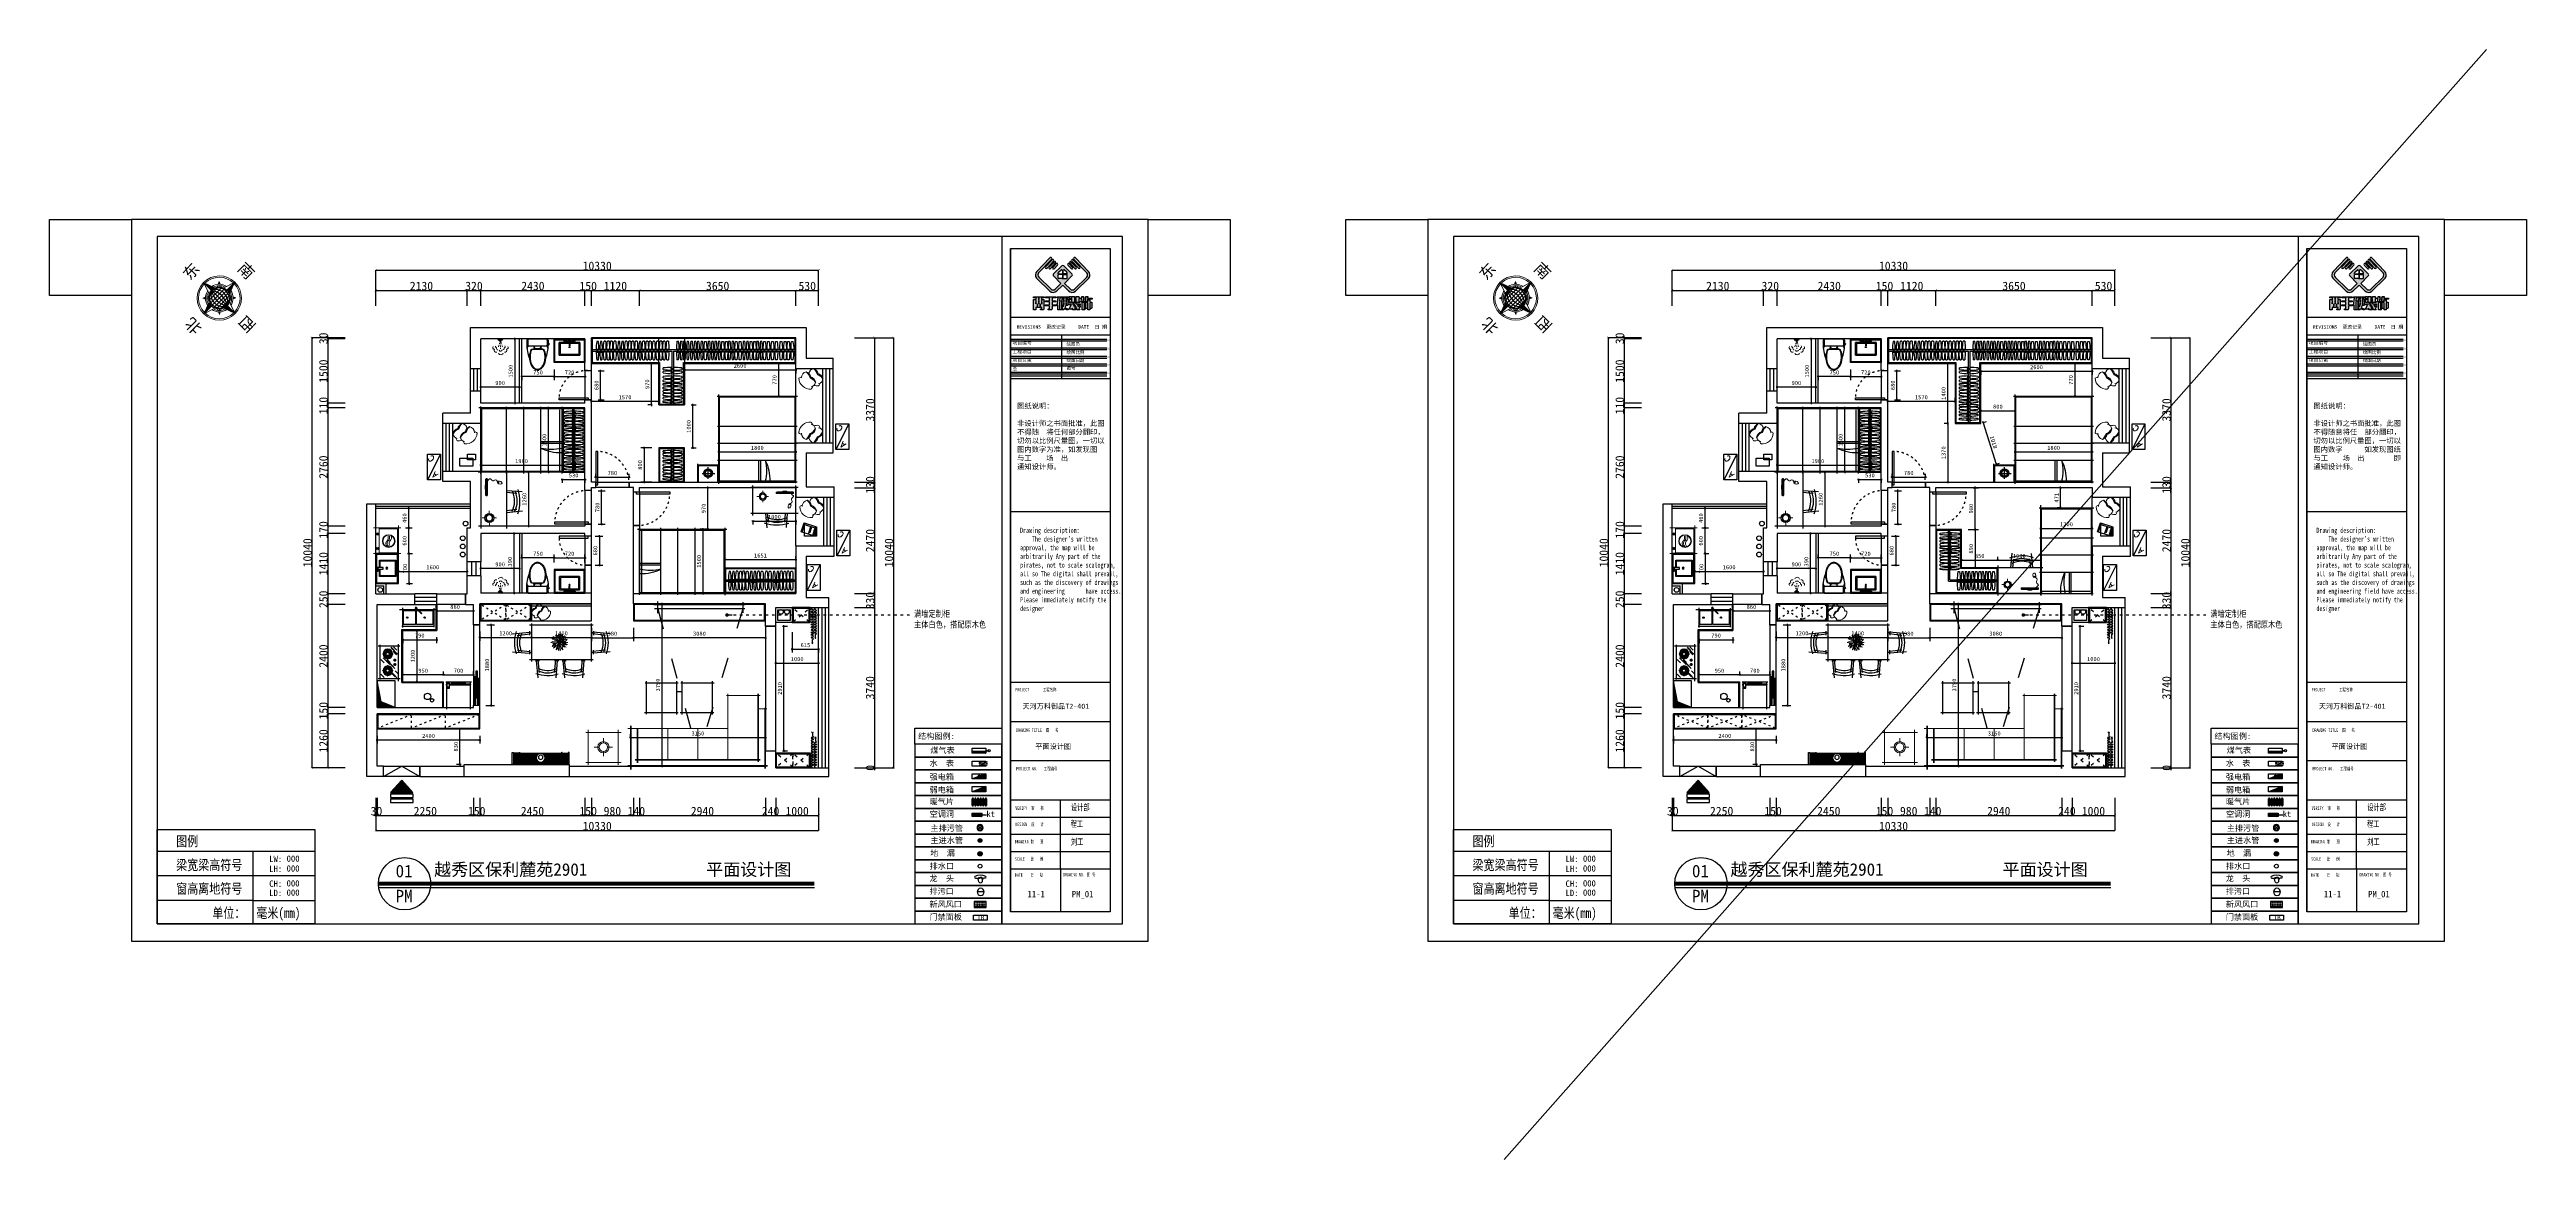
# Model space of a CAD drawing. Header units: millimetres. Extents: x -113526 to 211532, y -79714 to 28306.
# Drawn here: x 117461 to 175246, y -22219 to 3686 of the extents above; entities that cross this region are included whole.
import ezdxf
from ezdxf.enums import TextEntityAlignment as Align

# ---------------------------------------------------------------- set-up
doc = ezdxf.new("R2010")
doc.units = ezdxf.units.MM
doc.header["$PDMODE"] = 35
doc.linetypes.add('ACAD_ISO03W100', pattern=[30, 12, -18])
doc.linetypes.add('CONTINOUS', pattern=[0])
for name, color, linetype in [('$Longfin_AP_HATCH', 1, 'Continuous'), ('10线框', 8, 'Continuous'), ('1A- 图框图例', 4, 'Continuous'), ('3粗线2 家具造型  - 7号线', 7, 'Continuous'), ('F', 8, 'Continuous'), ('J-墙体', 7, 'Continuous'), ('J-家具线', 51, 'Continuous'), ('layer 1', 7, 'Continuous'), ('P-Plumbing-fix(洁具)', 4, 'Continuous'), ('原始图层', 150, 'Continuous'), ('填充', 8, 'Continuous'), ('平面。', 4, 'Continuous'), ('文字说明', 4, 'Continuous'), ('文本层', 3, 'Continuous'), ('标注', 8, 'Continuous')]:
    doc.layers.add(name, color=color, linetype=linetype)
for name, color, linetype, lineweight in [('0.15', 3, 'Continuous', 15), ('8', 8, 'Continuous', 5), ('T-填充线', 8, 'Continuous', 5), ('WALL', 160, 'Continuous', 30), ('内线', 8, 'Continuous', 9), ('地面', 155, 'Continuous', 5), ('墙线', 7, 'CONTINOUS', 30), ('外线', 4, 'Continuous', 15), ('家具线', 135, 'Continuous', 18), ('植物', 64, 'Continuous', 9)]:
    doc.layers.add(name, color=color, linetype=linetype, lineweight=lineweight)
doc.styles.add('DIM', font='txt')
doc.styles.add('HT', font='simhei.ttf', dxfattribs={"width": 0.8})
doc.styles.get("Standard").update_dxf_attribs({"font": 'txt', "bigfont": 'gbcbig.shx'})
doc.styles.add('TXT', font='txt.shx', dxfattribs={"bigfont": 'hztxt.shx'})
doc.styles.add('宋体', font='', dxfattribs={"width": 0.7})
doc.styles.add('标准', font='simhei.ttf')
doc.styles.add('黑体', font='simhei.ttf', dxfattribs={"width": 0.8})
doc.styles.get('宋体').set_extended_font_data('新宋体')
doc.dimstyles.new('50', dxfattribs={"dimtxt": 120, "dimasz": 50, "dimexe": 1, "dimexo": 1, "dimgap": 1, "dimtad": 1, "dimdec": 0, "dimtxsty": '标准', "dimblk": 'ARCHTICK', "dimcen": 0, "dimdle": 1, "dimclrd": 157, "dimclre": 157, "dimclrt": 40, "dimadec": 0, "dimazin": 0, "dimtfac": 1, "dimtdec": 0, "dimtix": 1, "dimtmove": 2, "dimatfit": 3, "dimldrblk": 'DOT', "dimfxl": 100, "dimarcsym": 0})
doc.dimstyles.new('A3 HBA_80', dxfattribs={"dimscale": 80, "dimtxt": 2, "dimasz": 0.03, "dimexe": 2, "dimexo": 2.5, "dimgap": 0.6, "dimtad": 1, "dimdec": 0, "dimzin": 0, "dimdsep": 46, "dimtxsty": '标准', "dimblk": 'HBA_DIMENSION_TICK', "dimcen": 0, "dimclrd": 1, "dimclre": 1, "dimclrt": 2, "dimadec": 0, "dimazin": 0, "dimtfac": 1, "dimtdec": 0, "dimtix": 1, "dimtmove": 2, "dimatfit": 3, "dimldrblk": 'DOT', "dimfxl": 1, "dimtvp": 1, "dimtolj": 1, "dimtzin": 0, "dimarcsym": 0})

# ---------------------------------------------------------------- blocks, each defined once
blk = doc.blocks.new('h6t6h')
h = blk.add_hatch(color=8)
h.paths.add_polyline_path([(404144, -409356, 0.4238681), (404014, -409356, 0.4111059), (404012, -409482), (404382, -409868, 0.4238681), (404511, -409869, 0.4111059), (404513, -409742)], flags=17)
h.paths.add_polyline_path([(404341, -409143, 0.418658), (404227, -409143), (404215, -409155, 0.4057515), (404213, -409267), (404752, -409838, 0.4227265), (404881, -409840), (404887, -409833, 0.4097831), (404888, -409707)], flags=17)
h.paths.add_polyline_path([(404565, -408949, 0.427006), (404421, -408949, 0.4165509), (404418, -409091), (405099, -409797, 0.4262727), (405244, -409796, 0.415823), (405247, -409655)], flags=17)
h.paths.add_polyline_path([(404798, -408730, 0.4190229), (404641, -408729), (404625, -408745, 0.4081793), (404624, -408899), (405965, -410296, -0.4107935), (405958, -410718), (404691, -411962, -0.3973237), (404279, -411971), (403676, -411374), (404443, -410599, 0.419801), (404439, -410385), (403593, -409579, 0.3998607), (403387, -409579), (402541, -410385, 0.419801), (402537, -410599), (403304, -411374), (402710, -411962, -0.4101394), (402289, -411963), (401022, -410718, -0.4107935), (401015, -410296), (402356, -408899, 0.4081793), (402355, -408745), (402339, -408729, 0.4190229), (402182, -408730), (400820, -410140, 0.3612279), (400798, -410842), (402168, -412188, 0.3722703), (402886, -412139), (403420, -411611, -0.4113022), (403560, -411611), (404094, -412139, 0.3722703), (404812, -412188), (406182, -410842, 0.3612279), (406160, -410140)])
h.paths.add_polyline_path([(403940, -410293), (403940, -410390), (403510, -410390), (403510, -410010), (403600, -409972, -0.294841), (403654, -409982), (403908, -410220, -0.2075868)], flags=16)
h.paths.add_polyline_path([(403940, -410465), (403940, -410860, -0.4142136), (403920, -410880), (403530, -410880, -0.4142136), (403510, -410860), (403510, -410465, -0.4142136), (403530, -410445), (403920, -410445, -0.4142136)], flags=16)
h.paths.add_polyline_path([(403470, -410010), (403470, -410390), (403040, -410390), (403040, -410293, -0.2075868), (403072, -410220), (403326, -409982, -0.294841), (403380, -409972)], flags=16)
h.paths.add_polyline_path([(403470, -410465), (403470, -410860, -0.4142136), (403450, -410880), (403060, -410880, -0.4142136), (403040, -410860), (403040, -410465, -0.4142136), (403060, -410445), (403450, -410445, -0.4142136)], flags=16)
h.paths.add_polyline_path([(402562, -409091, 0.4165509), (402559, -408949, 0.427006), (402415, -408949), (401733, -409655, 0.415823), (401736, -409796, 0.4262727), (401881, -409797)], flags=17)
h.paths.add_polyline_path([(402767, -409267, 0.4057515), (402765, -409155), (402753, -409143, 0.418658), (402639, -409143), (402092, -409707, 0.4097831), (402093, -409833), (402099, -409840, 0.4227265), (402228, -409838)], flags=17)
h.paths.add_polyline_path([(402968, -409482, 0.4111059), (402966, -409356, 0.4238681), (402836, -409356), (402467, -409742, 0.4111059), (402469, -409869, 0.4238681), (402598, -409868)], flags=17)
for p, q in [((402182, -408730), (400820, -410140)), ((401015, -410296), (402356, -408899)), ((401733, -409655), (402415, -408949)), ((401735, -409795), (401738, -409798)), ((402562, -409091), (401881, -409797)), ((402092, -409707), (402639, -409143)), ((402093, -409833), (402099, -409840)), ((402767, -409267), (402228, -409838)), ((402339, -408729), (402355, -408745)), ((402467, -409742), (402836, -409356)), ((402468, -409868), (402470, -409870)), ((403387, -409579), (402541, -410385)), ((402557, -408947), (402561, -408951)), ((402598, -409868), (402968, -409482)), ((402753, -409143), (402765, -409155)), ((402958, -409348), (402966, -409356)), ((403072, -410220), (403326, -409982)), ((403380, -409972), (403470, -410010)), ((403470, -410010), (403470, -410390)), ((403600, -409972), (403510, -410010)), ((403510, -410010), (403510, -410390)), ((403593, -409579), (404439, -410385)), ((403908, -410220), (403654, -409982)), ((404382, -409868), (404012, -409482)), ((404022, -409348), (404014, -409356)), ((404513, -409742), (404144, -409356)), ((404213, -409267), (404752, -409838)), ((404227, -409143), (404215, -409155)), ((404888, -409707), (404341, -409143)), ((404418, -409091), (405099, -409797)), ((404423, -408947), (404419, -408951)), ((404512, -409868), (404510, -409870)), ((405247, -409655), (404565, -408949)), ((405965, -410296), (404624, -408899)), ((404641, -408729), (404625, -408745)), ((404798, -408730), (406160, -410140)), ((404887, -409833), (404881, -409840)), ((405245, -409795), (405242, -409798)), ((402168, -412188), (400798, -410842)), ((402289, -411963), (401022, -410718)), ((402537, -410599), (403304, -411374)), ((402710, -411962), (403304, -411374)), ((402886, -412139), (403420, -411611)), ((403040, -410390), (403040, -410293)), ((403040, -410390), (403470, -410390)), ((403040, -410860), (403040, -410465)), ((403450, -410445), (403060, -410445)), ((403450, -410880), (403060, -410880)), ((403470, -410465), (403470, -410860)), ((403940, -410390), (403510, -410390)), ((403510, -410465), (403510, -410860)), ((403530, -410445), (403920, -410445)), ((403530, -410880), (403920, -410880)), ((404094, -412139), (403560, -411611)), ((404443, -410599), (403676, -411374)), ((404279, -411971), (403676, -411374)), ((403940, -410390), (403940, -410293)), ((403940, -410860), (403940, -410465)), ((404691, -411963), (405958, -410718)), ((404812, -412188), (406182, -410842))]:
    blk.add_line(p, q)
for centre, radius, start, end in [((401805, -409724), 100, 136.02915, 225), ((401809, -409727), 100, 225, 316.00509), ((402156, -409770), 90, 135.86805, 225), ((402163, -409776), 90, 225, 316.66028), ((402261, -408807), 110, 45, 135.93919), ((402277, -408822), 110, 316.18293, 45), ((402487, -409018), 100, 45, 136.02915), ((402532, -409804), 90, 136.24536, 225), ((402533, -409806), 90, 225, 316.24536), ((402490, -409022), 100, 316.00509, 45), ((402696, -409199), 80, 45, 135.86805), ((402709, -409212), 80, 316.66028, 45), ((402901, -409419), 90, 45, 136.24536), ((402903, -409420), 90, 316.24536, 45), ((403361, -410019), 50, 67.38014, 133.09085), ((403490, -409688), 150, 46.41094, 133.58906), ((403619, -410019), 50, 46.90915, 112.61986), ((404077, -409420), 90, 135, 223.75464), ((404079, -409419), 90, 43.75464, 135), ((404271, -409212), 80, 135, 223.33972), ((404284, -409199), 80, 44.13195, 135), ((404447, -409806), 90, 223.75464, 315), ((404490, -409022), 100, 135, 223.99491), ((404493, -409018), 100, 43.97085, 135), ((404448, -409804), 90, 315, 43.75464), ((404703, -408822), 110, 135, 223.81707), ((404719, -408807), 110, 44.06081, 135), ((404817, -409776), 90, 223.33972, 315), ((404824, -409770), 90, 315, 44.13195), ((405171, -409727), 100, 223.99491, 315), ((405175, -409724), 100, 315, 43.97085), ((401232, -410504), 550, 138.54192, 217.98644), ((401232, -410504), 300, 136.18293, 225.51308), ((402499, -411749), 550, 233.03972, 314.71495), ((402499, -411749), 300, 225.51308, 314.71495), ((402644, -410493), 150, 133.58906, 224.67992), ((403140, -410293), 100, 133.09085, 180), ((403060, -410465), 20, 90, 180), ((403060, -410860), 20, 180, 270), ((403490, -411682), 100, 45.28505, 134.71495), ((403450, -410465), 20, 0, 90), ((403450, -410860), 20, 270, 0), ((403530, -410465), 20, 90, 180), ((403530, -410860), 20, 180, 270), ((403840, -410293), 100, 0, 46.90915), ((403920, -410465), 20, 0, 90), ((403920, -410860), 20, 270, 0), ((404481, -411749), 550, 225.28505, 306.96028), ((404481, -411748), 301, 227.85224, 314.44598), ((404336, -410493), 150, 315.32008, 46.41094), ((405748, -410504), 300, 314.48692, 43.81707), ((405748, -410504), 550, 322.01356, 41.45808)]:
    blk.add_arc(centre, radius, start, end)
blk = doc.blocks.new('logo')
h = blk.add_hatch(color=250)
edge = h.paths.add_edge_path()
edge.add_spline(control_points=[(2094, 88), (2094, 88), (2152, 88), (2152, 88), (2152, 88), (2166, 88), (2179, 93), (2190, 102), (2190, 102), (2202, 111), (2211, 123), (2218, 138), (2218, 138), (2225, 153), (2228, 170), (2228, 188), (2228, 188), (2228, 188), (2228, 556), (2228, 556), (2228, 556), (2228, 556), (2077, 556), (2077, 556), (2077, 556), (2077, 556), (2077, 706), (2077, 706), (2077, 706), (2077, 706), (1934, 706), (1934, 706), (1934, 706), (1934, 706), (1934, 556), (1934, 556), (1934, 556), (1934, 556), (1783, 556), (1783, 556), (1783, 556), (1783, 556), (1783, 88), (1783, 88), (1783, 88), (1783, 88), (1903, 88), (1903, 88), (1903, 88), (1903, 88), (1903, 478), (1903, 478), (1903, 478), (1903, 478), (1934, 478), (1934, 478), (1934, 478), (1934, 478), (1934, -4), (1934, -4), (1934, -4), (1934, -4), (2077, -4), (2077, -4), (2077, -4), (2077, -4), (2077, 478), (2077, 478), (2077, 478), (2077, 478), (2110, 478), (2110, 478), (2110, 478), (2110, 478), (2110, 176), (2110, 176), (2110, 176), (2110, 173), (2109, 171), (2108, 169), (2108, 169), (2106, 167), (2104, 166), (2102, 165), (2102, 165), (2102, 165), (2094, 165), (2094, 165), (2094, 165), (2094, 165), (2094, 88), (2094, 88)], knot_values=[0, 0, 0, 0, 0.0434783, 0.0434783, 0.0434783, 0.0435783, 0.0869565, 0.0869565, 0.0869565, 0.0870565, 0.1304348, 0.1304348, 0.1304348, 0.1305348, 0.173913, 0.173913, 0.173913, 0.1740131, 0.2173913, 0.2173913, 0.2173913, 0.2174913, 0.2608696, 0.2608696, 0.2608696, 0.2609696, 0.3043478, 0.3043478, 0.3043478, 0.3044478, 0.3478261, 0.3478261, 0.3478261, 0.3479261, 0.3913043, 0.3913043, 0.3913043, 0.3914044, 0.4347826, 0.4347826, 0.4347826, 0.4348826, 0.4782609, 0.4782609, 0.4782609, 0.4783609, 0.5217391, 0.5217391, 0.5217391, 0.5218391, 0.5652174, 0.5652174, 0.5652174, 0.5653174, 0.6086957, 0.6086957, 0.6086957, 0.6087957, 0.6521739, 0.6521739, 0.6521739, 0.6522739, 0.6956522, 0.6956522, 0.6956522, 0.6957522, 0.7391304, 0.7391304, 0.7391304, 0.7392304, 0.7826087, 0.7826087, 0.7826087, 0.7827087, 0.826087, 0.826087, 0.826087, 0.826187, 0.8695652, 0.8695652, 0.8695652, 0.8696652, 0.9130435, 0.9130435, 0.9130435, 0.9131435, 0.9565217, 0.9565217, 0.9565217, 0.9566217, 1, 1, 1, 1], degree=3, periodic=0)
edge = h.paths.add_edge_path()
edge.add_spline(control_points=[(1717, -4), (1717, -4), (1717, 73), (1717, 73), (1717, 73), (1717, 73), (1670, 73), (1670, 73), (1670, 73), (1670, 73), (1670, 543), (1670, 543), (1670, 543), (1670, 543), (1523, 543), (1523, 543), (1523, 543), (1523, 543), (1523, -4), (1523, -4), (1523, -4), (1523, -4), (1717, -4), (1717, -4)], knot_values=[0, 0, 0, 0, 0.1666667, 0.1666667, 0.1666667, 0.1667667, 0.3333333, 0.3333333, 0.3333333, 0.3334333, 0.5, 0.5, 0.5, 0.5001, 0.6666667, 0.6666667, 0.6666667, 0.6667667, 0.8333333, 0.8333333, 0.8333333, 0.8334333, 1, 1, 1, 1], degree=3, periodic=0)
edge = h.paths.add_edge_path()
edge.add_spline(control_points=[(1572, 582), (1572, 582), (1597, 773), (1597, 773), (1597, 773), (1597, 773), (1638, 773), (1638, 773), (1638, 773), (1638, 773), (1614, 582), (1614, 582), (1614, 582), (1614, 582), (1732, 582), (1732, 582), (1732, 582), (1732, 582), (1760, 851), (1760, 851), (1760, 851), (1760, 851), (1607, 851), (1607, 851), (1607, 851), (1607, 851), (1623, 963), (1623, 963), (1623, 963), (1623, 963), (1503, 963), (1503, 963), (1503, 963), (1503, 963), (1454, 582), (1454, 582), (1454, 582), (1454, 582), (1572, 582), (1572, 582)], knot_values=[0, 0, 0, 0, 0.1, 0.1, 0.1, 0.1001, 0.2, 0.2, 0.2, 0.2001, 0.3, 0.3, 0.3, 0.3001, 0.4, 0.4, 0.4, 0.4001, 0.5, 0.5, 0.5, 0.5001, 0.6, 0.6, 0.6, 0.6001, 0.7, 0.7, 0.7, 0.7001, 0.8, 0.8, 0.8, 0.8001, 0.9, 0.9, 0.9, 0.9001, 1, 1, 1, 1], degree=3, periodic=0)
edge = h.paths.add_edge_path()
edge.add_spline(control_points=[(1793, 962), (1793, 962), (1754, 595), (1754, 595), (1754, 595), (1754, 595), (1895, 595), (1895, 595), (1895, 595), (1895, 595), (1913, 761), (1913, 761), (1913, 761), (1913, 761), (2234, 761), (2234, 761), (2234, 761), (2234, 761), (2234, 839), (2234, 839), (2234, 839), (2234, 839), (1921, 839), (1921, 839), (1921, 839), (1921, 839), (1934, 962), (1934, 962), (1934, 962), (1934, 962), (1793, 962), (1793, 962)], knot_values=[0, 0, 0, 0, 0.125, 0.125, 0.125, 0.1251, 0.25, 0.25, 0.25, 0.2501, 0.375, 0.375, 0.375, 0.3751, 0.5, 0.5, 0.5, 0.5001, 0.625, 0.625, 0.625, 0.6251, 0.75, 0.75, 0.75, 0.7501, 0.875, 0.875, 0.875, 0.8751, 1, 1, 1, 1], degree=3, periodic=0)
edge = h.paths.add_edge_path()
edge.add_spline(control_points=[(596, 357), (596, 357), (735, 357), (735, 357), (735, 357), (735, 357), (593, 42), (593, 42), (593, 42), (593, 42), (787, 42), (787, 42), (787, 42), (787, 42), (821, 116), (821, 116), (821, 116), (821, 116), (821, -6), (821, -6), (821, -6), (821, -6), (1090, -6), (1090, -6), (1090, -6), (1090, -6), (1090, 71), (1090, 71), (1090, 71), (1090, 71), (1007, 71), (1007, 71), (1007, 71), (1007, 71), (1007, 277), (1007, 277), (1007, 277), (1007, 277), (893, 277), (893, 277), (893, 277), (893, 277), (929, 357), (929, 357), (929, 357), (929, 357), (1004, 357), (1004, 357), (1004, 357), (1004, 357), (1163, 8), (1163, 8), (1163, 8), (1163, 8), (1357, 8), (1357, 8), (1357, 8), (1357, 8), (1296, 141), (1296, 141), (1296, 141), (1296, 141), (1372, 185), (1372, 185), (1372, 185), (1372, 185), (1372, 314), (1372, 314), (1372, 314), (1372, 314), (1249, 242), (1249, 242), (1249, 242), (1249, 242), (1196, 357), (1196, 357), (1196, 357), (1196, 357), (1371, 357), (1371, 357), (1371, 357), (1371, 357), (1371, 435), (1371, 435), (1371, 435), (1371, 435), (1088, 435), (1088, 435), (1088, 435), (1088, 435), (1088, 504), (1088, 504), (1088, 504), (1088, 504), (895, 504), (895, 504), (895, 504), (895, 504), (895, 435), (895, 435), (895, 435), (895, 435), (596, 435), (596, 435), (596, 435), (596, 435), (596, 357), (596, 357)], knot_values=[0, 0, 0, 0, 0.037037, 0.037037, 0.037037, 0.037137, 0.0740741, 0.0740741, 0.0740741, 0.0741741, 0.1111111, 0.1111111, 0.1111111, 0.1112111, 0.1481481, 0.1481481, 0.1481481, 0.1482482, 0.1851852, 0.1851852, 0.1851852, 0.1852852, 0.2222222, 0.2222222, 0.2222222, 0.2223222, 0.2592593, 0.2592593, 0.2592593, 0.2593593, 0.2962963, 0.2962963, 0.2962963, 0.2963963, 0.3333333, 0.3333333, 0.3333333, 0.3334333, 0.3703704, 0.3703704, 0.3703704, 0.3704704, 0.4074074, 0.4074074, 0.4074074, 0.4075074, 0.4444444, 0.4444444, 0.4444444, 0.4445445, 0.4814815, 0.4814815, 0.4814815, 0.4815815, 0.5185185, 0.5185185, 0.5185185, 0.5186185, 0.5555556, 0.5555556, 0.5555556, 0.5556556, 0.5925926, 0.5925926, 0.5925926, 0.5926926, 0.6296296, 0.6296296, 0.6296296, 0.6297296, 0.6666667, 0.6666667, 0.6666667, 0.6667667, 0.7037037, 0.7037037, 0.7037037, 0.7038037, 0.7407407, 0.7407407, 0.7407407, 0.7408408, 0.7777778, 0.7777778, 0.7777778, 0.7778778, 0.8148148, 0.8148148, 0.8148148, 0.8149148, 0.8518519, 0.8518519, 0.8518519, 0.8519519, 0.8888889, 0.8888889, 0.8888889, 0.8889889, 0.9259259, 0.9259259, 0.9259259, 0.9260259, 0.962963, 0.962963, 0.962963, 0.963063, 1, 1, 1, 1], degree=3, periodic=0)
edge = h.paths.add_edge_path()
edge.add_spline(control_points=[(992, 790), (992, 790), (1089, 790), (1089, 790), (1089, 790), (1089, 790), (1089, 602), (1089, 602), (1089, 602), (1089, 602), (1005, 602), (1005, 602), (1005, 602), (1005, 602), (1005, 524), (1005, 524), (1005, 524), (1005, 524), (1362, 524), (1362, 524), (1362, 524), (1362, 524), (1362, 602), (1362, 602), (1362, 602), (1362, 602), (1285, 602), (1285, 602), (1285, 602), (1285, 602), (1285, 790), (1285, 790), (1285, 790), (1285, 790), (1374, 790), (1374, 790), (1374, 790), (1374, 790), (1374, 867), (1374, 867), (1374, 867), (1374, 867), (1285, 867), (1285, 867), (1285, 867), (1285, 867), (1285, 963), (1285, 963), (1285, 963), (1285, 963), (1089, 963), (1089, 963), (1089, 963), (1089, 963), (1089, 867), (1089, 867), (1089, 867), (1089, 867), (992, 867), (992, 867), (992, 867), (992, 867), (992, 790), (992, 790)], knot_values=[0, 0, 0, 0, 0.0625, 0.0625, 0.0625, 0.0626, 0.125, 0.125, 0.125, 0.1251, 0.1875, 0.1875, 0.1875, 0.1876, 0.25, 0.25, 0.25, 0.2501, 0.3125, 0.3125, 0.3125, 0.3126, 0.375, 0.375, 0.375, 0.3751, 0.4375, 0.4375, 0.4375, 0.4376, 0.5, 0.5, 0.5, 0.5001, 0.5625, 0.5625, 0.5625, 0.5626, 0.625, 0.625, 0.625, 0.6251, 0.6875, 0.6875, 0.6875, 0.6876, 0.75, 0.75, 0.75, 0.7501, 0.8125, 0.8125, 0.8125, 0.8126, 0.875, 0.875, 0.875, 0.8751, 0.9375, 0.9375, 0.9375, 0.9376, 1, 1, 1, 1], degree=3, periodic=0)
edge = h.paths.add_edge_path()
edge.add_spline(control_points=[(772, 524), (772, 524), (967, 524), (967, 524), (967, 524), (967, 524), (967, 963), (967, 963), (967, 963), (967, 963), (772, 963), (772, 963), (772, 963), (772, 963), (772, 524), (772, 524)], knot_values=[0, 0, 0, 0, 0.25, 0.25, 0.25, 0.2501, 0.5, 0.5, 0.5, 0.5001, 0.75, 0.75, 0.75, 0.7501, 1, 1, 1, 1], degree=3, periodic=0)
edge = h.paths.add_edge_path()
edge.add_spline(control_points=[(613, 760), (613, 760), (593, 524), (593, 524), (593, 524), (593, 524), (738, 524), (738, 524), (738, 524), (738, 524), (757, 760), (757, 760), (757, 760), (757, 760), (613, 760), (613, 760)], knot_values=[0, 0, 0, 0, 0.25, 0.25, 0.25, 0.2501, 0.5, 0.5, 0.5, 0.5001, 0.75, 0.75, 0.75, 0.7501, 1, 1, 1, 1], degree=3, periodic=0)
edge = h.paths.add_edge_path()
edge.add_spline(control_points=[(757, 784), (757, 784), (738, 948), (738, 948), (738, 948), (738, 948), (593, 948), (593, 948), (593, 948), (593, 948), (613, 784), (613, 784), (613, 784), (613, 784), (757, 784), (757, 784)], knot_values=[0, 0, 0, 0, 0.25, 0.25, 0.25, 0.2501, 0.5, 0.5, 0.5, 0.5001, 0.75, 0.75, 0.75, 0.7501, 1, 1, 1, 1], degree=3, periodic=0)
edge = h.paths.add_edge_path()
edge.add_spline(control_points=[(64, 866), (64, 866), (225, 866), (225, 866), (225, 866), (225, 866), (225, 789), (225, 789), (225, 789), (225, 789), (78, 789), (78, 789), (78, 789), (78, 789), (78, 303), (78, 303), (78, 303), (78, 303), (196, 303), (196, 303), (196, 303), (196, 303), (167, 230), (167, 230), (167, 230), (167, 230), (80, 274), (80, 274), (80, 274), (80, 274), (80, 157), (80, 157), (80, 157), (80, 157), (128, 134), (128, 134), (128, 134), (128, 134), (71, -7), (71, -7), (71, -7), (71, -7), (209, -7), (209, -7), (209, -7), (209, -7), (244, 77), (244, 77), (244, 77), (244, 77), (414, -7), (414, -7), (414, -7), (414, -7), (513, -7), (513, -7), (513, -7), (513, -7), (513, 70), (513, 70), (513, 70), (513, 70), (481, 70), (481, 70), (481, 70), (481, 70), (284, 170), (284, 170), (284, 170), (284, 170), (340, 303), (340, 303), (340, 303), (340, 303), (455, 303), (455, 303), (455, 303), (464, 303), (473, 307), (480, 313), (480, 313), (487, 319), (493, 327), (497, 338), (497, 338), (501, 348), (504, 359), (504, 372), (504, 372), (504, 372), (504, 789), (504, 789), (504, 789), (504, 789), (356, 789), (356, 789), (356, 789), (356, 789), (356, 866), (356, 866), (356, 866), (356, 866), (511, 866), (511, 866), (511, 866), (511, 866), (511, 944), (511, 944), (511, 944), (511, 944), (64, 944), (64, 944), (64, 944), (64, 944), (64, 866), (64, 866)], knot_values=[0, 0, 0, 0, 0.0344828, 0.0344828, 0.0344828, 0.0345828, 0.0689655, 0.0689655, 0.0689655, 0.0690655, 0.1034483, 0.1034483, 0.1034483, 0.1035483, 0.137931, 0.137931, 0.137931, 0.138031, 0.1724138, 0.1724138, 0.1724138, 0.1725138, 0.2068966, 0.2068966, 0.2068966, 0.2069966, 0.2413793, 0.2413793, 0.2413793, 0.2414793, 0.2758621, 0.2758621, 0.2758621, 0.2759621, 0.3103448, 0.3103448, 0.3103448, 0.3104448, 0.3448276, 0.3448276, 0.3448276, 0.3449276, 0.3793103, 0.3793103, 0.3793103, 0.3794104, 0.4137931, 0.4137931, 0.4137931, 0.4138931, 0.4482759, 0.4482759, 0.4482759, 0.4483759, 0.4827586, 0.4827586, 0.4827586, 0.4828586, 0.5172414, 0.5172414, 0.5172414, 0.5173414, 0.5517241, 0.5517241, 0.5517241, 0.5518241, 0.5862069, 0.5862069, 0.5862069, 0.5863069, 0.6206897, 0.6206897, 0.6206897, 0.6207897, 0.6551724, 0.6551724, 0.6551724, 0.6552724, 0.6896552, 0.6896552, 0.6896552, 0.6897552, 0.7241379, 0.7241379, 0.7241379, 0.7242379, 0.7586207, 0.7586207, 0.7586207, 0.7587207, 0.7931034, 0.7931034, 0.7931034, 0.7932035, 0.8275862, 0.8275862, 0.8275862, 0.8276862, 0.862069, 0.862069, 0.862069, 0.862169, 0.8965517, 0.8965517, 0.8965517, 0.8966517, 0.9310345, 0.9310345, 0.9310345, 0.9311345, 0.9655172, 0.9655172, 0.9655172, 0.9656173, 1, 1, 1, 1], degree=3, periodic=0)
edge = h.paths.add_edge_path()
edge.add_spline(control_points=[(-267, 864), (-267, 864), (-204, 864), (-204, 864), (-204, 864), (-204, 864), (-267, 342), (-267, 342), (-267, 342), (-267, 342), (-215, 342), (-215, 342), (-215, 342), (-215, 342), (-215, -7), (-215, -7), (-215, -7), (-215, -7), (-21, -7), (-21, -7), (-21, -7), (-11, -7), (-1, -2), (7, 6), (7, 6), (16, 15), (22, 27), (27, 42), (27, 42), (32, 57), (35, 73), (35, 91), (35, 91), (35, 91), (35, 654), (35, 654), (35, 654), (35, 654), (-107, 654), (-107, 654), (-107, 654), (-107, 654), (-82, 864), (-82, 864), (-82, 864), (-82, 864), (47, 864), (47, 864), (47, 864), (47, 864), (47, 943), (47, 943), (47, 943), (47, 943), (-267, 943), (-267, 943), (-267, 943), (-267, 943), (-267, 864), (-267, 864)], knot_values=[0, 0, 0, 0, 0.0666667, 0.0666667, 0.0666667, 0.0667667, 0.1333333, 0.1333333, 0.1333333, 0.1334333, 0.2, 0.2, 0.2, 0.2001, 0.2666667, 0.2666667, 0.2666667, 0.2667667, 0.3333333, 0.3333333, 0.3333333, 0.3334333, 0.4, 0.4, 0.4, 0.4001, 0.4666667, 0.4666667, 0.4666667, 0.4667667, 0.5333333, 0.5333333, 0.5333333, 0.5334333, 0.6, 0.6, 0.6, 0.6001, 0.6666667, 0.6666667, 0.6666667, 0.6667667, 0.7333333, 0.7333333, 0.7333333, 0.7334333, 0.8, 0.8, 0.8, 0.8001, 0.8666667, 0.8666667, 0.8666667, 0.8667667, 0.9333333, 0.9333333, 0.9333333, 0.9334333, 1, 1, 1, 1], degree=3, periodic=0)
edge = h.paths.add_edge_path(flags=16)
edge.add_spline(control_points=[(-73, 101), (-73, 93), (-75, 86), (-78, 80), (-78, 80), (-82, 74), (-86, 72), (-90, 71), (-90, 71), (-90, 71), (-107, 71), (-107, 71), (-107, 71), (-107, 71), (-107, 575), (-107, 575), (-107, 575), (-107, 575), (-73, 575), (-73, 575), (-73, 575), (-73, 575), (-73, 101), (-73, 101)], knot_values=[0, 0, 0, 0, 0.1666667, 0.1666667, 0.1666667, 0.1667667, 0.3333333, 0.3333333, 0.3333333, 0.3334333, 0.5, 0.5, 0.5, 0.5001, 0.6666667, 0.6666667, 0.6666667, 0.6667667, 0.8333333, 0.8333333, 0.8333333, 0.8334333, 1, 1, 1, 1], degree=3, periodic=0)
edge = h.paths.add_edge_path(flags=16)
edge.add_spline(control_points=[(389, 711), (389, 711), (389, 585), (389, 585), (389, 585), (389, 585), (356, 585), (356, 585), (356, 585), (356, 585), (356, 711), (356, 711), (356, 711), (356, 711), (389, 711), (389, 711)], knot_values=[0, 0, 0, 0, 0.25, 0.25, 0.25, 0.2501, 0.5, 0.5, 0.5, 0.5001, 0.75, 0.75, 0.75, 0.7501, 1, 1, 1, 1], degree=3, periodic=0)
edge = h.paths.add_edge_path(flags=16)
edge.add_spline(control_points=[(193, 508), (193, 508), (225, 508), (225, 508), (225, 508), (225, 508), (225, 381), (225, 381), (225, 381), (225, 381), (193, 381), (193, 381), (193, 381), (193, 381), (193, 508), (193, 508)], knot_values=[0, 0, 0, 0, 0.25, 0.25, 0.25, 0.2501, 0.5, 0.5, 0.5, 0.5001, 0.75, 0.75, 0.75, 0.7501, 1, 1, 1, 1], degree=3, periodic=0)
edge = h.paths.add_edge_path(flags=16)
edge.add_spline(control_points=[(193, 711), (193, 711), (225, 711), (225, 711), (225, 711), (225, 711), (225, 585), (225, 585), (225, 585), (225, 585), (193, 585), (193, 585), (193, 585), (193, 585), (193, 711), (193, 711)], knot_values=[0, 0, 0, 0, 0.25, 0.25, 0.25, 0.2501, 0.5, 0.5, 0.5, 0.5001, 0.75, 0.75, 0.75, 0.7501, 1, 1, 1, 1], degree=3, periodic=0)
edge = h.paths.add_edge_path(flags=16)
edge.add_spline(control_points=[(389, 411), (389, 403), (387, 396), (383, 390), (383, 390), (379, 384), (374, 381), (367, 381), (367, 381), (367, 381), (356, 381), (356, 381), (356, 381), (356, 381), (356, 508), (356, 508), (356, 508), (356, 508), (389, 508), (389, 508), (389, 508), (389, 508), (389, 411), (389, 411)], knot_values=[0, 0, 0, 0, 0.1666667, 0.1666667, 0.1666667, 0.1667667, 0.3333333, 0.3333333, 0.3333333, 0.3334333, 0.5, 0.5, 0.5, 0.5001, 0.6666667, 0.6666667, 0.6666667, 0.6667667, 0.8333333, 0.8333333, 0.8333333, 0.8334333, 1, 1, 1, 1], degree=3, periodic=0)
edge = h.paths.add_edge_path()
edge.add_spline(control_points=[(-1105, 851), (-1105, 851), (-832, 851), (-832, 851), (-832, 851), (-832, 851), (-832, 642), (-832, 642), (-832, 642), (-832, 642), (-1105, 642), (-1105, 642), (-1105, 642), (-1105, 642), (-1105, 565), (-1105, 565), (-1105, 565), (-1105, 565), (-832, 565), (-832, 565), (-832, 565), (-832, 565), (-832, 355), (-832, 355), (-832, 355), (-832, 355), (-1128, 355), (-1128, 355), (-1128, 355), (-1128, 355), (-1128, 278), (-1128, 278), (-1128, 278), (-1128, 278), (-832, 278), (-832, 278), (-832, 278), (-832, 278), (-832, 100), (-832, 100), (-832, 100), (-832, 91), (-834, 84), (-839, 79), (-839, 79), (-843, 73), (-848, 71), (-855, 70), (-855, 70), (-855, 70), (-928, 70), (-928, 70), (-928, 70), (-928, 70), (-928, -7), (-928, -7), (-928, -7), (-928, -7), (-714, -7), (-714, -7), (-714, -7), (-700, -7), (-687, -3), (-675, 6), (-675, 6), (-663, 15), (-654, 26), (-647, 41), (-647, 41), (-640, 56), (-636, 72), (-636, 90), (-636, 90), (-636, 90), (-636, 278), (-636, 278), (-636, 278), (-636, 278), (-347, 278), (-347, 278), (-347, 278), (-347, 278), (-347, 355), (-347, 355), (-347, 355), (-347, 355), (-636, 355), (-636, 355), (-636, 355), (-636, 355), (-636, 565), (-636, 565), (-636, 565), (-636, 565), (-370, 565), (-370, 565), (-370, 565), (-370, 565), (-370, 642), (-370, 642), (-370, 642), (-370, 642), (-636, 642), (-636, 642), (-636, 642), (-636, 642), (-636, 851), (-636, 851), (-636, 851), (-636, 851), (-370, 851), (-370, 851), (-370, 851), (-370, 851), (-370, 928), (-370, 928), (-370, 928), (-370, 928), (-1105, 928), (-1105, 928), (-1105, 928), (-1105, 928), (-1105, 851), (-1105, 851)], knot_values=[0, 0, 0, 0, 0.0322581, 0.0322581, 0.0322581, 0.0323581, 0.0645161, 0.0645161, 0.0645161, 0.0646161, 0.0967742, 0.0967742, 0.0967742, 0.0968742, 0.1290323, 0.1290323, 0.1290323, 0.1291323, 0.1612903, 0.1612903, 0.1612903, 0.1613903, 0.1935484, 0.1935484, 0.1935484, 0.1936484, 0.2258065, 0.2258065, 0.2258065, 0.2259065, 0.2580645, 0.2580645, 0.2580645, 0.2581645, 0.2903226, 0.2903226, 0.2903226, 0.2904226, 0.3225806, 0.3225806, 0.3225806, 0.3226807, 0.3548387, 0.3548387, 0.3548387, 0.3549387, 0.3870968, 0.3870968, 0.3870968, 0.3871968, 0.4193548, 0.4193548, 0.4193548, 0.4194548, 0.4516129, 0.4516129, 0.4516129, 0.4517129, 0.483871, 0.483871, 0.483871, 0.483971, 0.516129, 0.516129, 0.516129, 0.516229, 0.5483871, 0.5483871, 0.5483871, 0.5484871, 0.5806452, 0.5806452, 0.5806452, 0.5807452, 0.6129032, 0.6129032, 0.6129032, 0.6130032, 0.6451613, 0.6451613, 0.6451613, 0.6452613, 0.6774194, 0.6774194, 0.6774194, 0.6775194, 0.7096774, 0.7096774, 0.7096774, 0.7097774, 0.7419355, 0.7419355, 0.7419355, 0.7420355, 0.7741935, 0.7741935, 0.7741935, 0.7742936, 0.8064516, 0.8064516, 0.8064516, 0.8065516, 0.8387097, 0.8387097, 0.8387097, 0.8388097, 0.8709677, 0.8709677, 0.8709677, 0.8710678, 0.9032258, 0.9032258, 0.9032258, 0.9033258, 0.9354839, 0.9354839, 0.9354839, 0.9355839, 0.9677419, 0.9677419, 0.9677419, 0.9678419, 1, 1, 1, 1], degree=3, periodic=0)
edge = h.paths.add_edge_path()
edge.add_spline(control_points=[(-1389, 101), (-1390, 93), (-1392, 86), (-1397, 80), (-1397, 80), (-1401, 75), (-1407, 72), (-1413, 71), (-1413, 71), (-1413, 71), (-1475, 71), (-1475, 71), (-1475, 71), (-1475, 71), (-1475, -6), (-1475, -6), (-1475, -6), (-1475, -6), (-1307, -6), (-1307, -6), (-1307, -6), (-1293, -6), (-1280, -2), (-1268, 7), (-1268, 7), (-1256, 16), (-1247, 27), (-1240, 42), (-1240, 42), (-1233, 57), (-1230, 73), (-1230, 91), (-1230, 91), (-1230, 91), (-1230, 747), (-1230, 747), (-1230, 747), (-1230, 747), (-1408, 747), (-1408, 747), (-1408, 747), (-1408, 747), (-1408, 858), (-1408, 858), (-1408, 858), (-1408, 858), (-1207, 858), (-1207, 858), (-1207, 858), (-1207, 858), (-1207, 935), (-1207, 935), (-1207, 935), (-1207, 935), (-1988, 935), (-1988, 935), (-1988, 935), (-1988, 935), (-1988, 858), (-1988, 858), (-1988, 858), (-1988, 858), (-1783, 858), (-1783, 858), (-1783, 858), (-1783, 858), (-1783, 747), (-1783, 747), (-1783, 747), (-1783, 747), (-1967, 747), (-1967, 747), (-1967, 747), (-1967, 747), (-1967, -6), (-1967, -6), (-1967, -6), (-1967, -6), (-1806, -6), (-1806, -6), (-1806, -6), (-1806, -6), (-1806, 160), (-1806, 160), (-1806, 160), (-1806, 160), (-1725, 160), (-1725, 160), (-1725, 160), (-1725, 160), (-1699, 427), (-1699, 427), (-1699, 427), (-1699, 427), (-1683, 160), (-1683, 160), (-1683, 160), (-1683, 160), (-1518, 160), (-1518, 160), (-1518, 160), (-1518, 160), (-1492, 427), (-1492, 427), (-1492, 427), (-1492, 427), (-1475, 160), (-1475, 160), (-1475, 160), (-1475, 160), (-1389, 160), (-1389, 160), (-1389, 160), (-1389, 160), (-1389, 101), (-1389, 101)], knot_values=[0, 0, 0, 0, 0.0344828, 0.0344828, 0.0344828, 0.0345828, 0.0689655, 0.0689655, 0.0689655, 0.0690655, 0.1034483, 0.1034483, 0.1034483, 0.1035483, 0.137931, 0.137931, 0.137931, 0.138031, 0.1724138, 0.1724138, 0.1724138, 0.1725138, 0.2068966, 0.2068966, 0.2068966, 0.2069966, 0.2413793, 0.2413793, 0.2413793, 0.2414793, 0.2758621, 0.2758621, 0.2758621, 0.2759621, 0.3103448, 0.3103448, 0.3103448, 0.3104448, 0.3448276, 0.3448276, 0.3448276, 0.3449276, 0.3793103, 0.3793103, 0.3793103, 0.3794104, 0.4137931, 0.4137931, 0.4137931, 0.4138931, 0.4482759, 0.4482759, 0.4482759, 0.4483759, 0.4827586, 0.4827586, 0.4827586, 0.4828586, 0.5172414, 0.5172414, 0.5172414, 0.5173414, 0.5517241, 0.5517241, 0.5517241, 0.5518241, 0.5862069, 0.5862069, 0.5862069, 0.5863069, 0.6206897, 0.6206897, 0.6206897, 0.6207897, 0.6551724, 0.6551724, 0.6551724, 0.6552724, 0.6896552, 0.6896552, 0.6896552, 0.6897552, 0.7241379, 0.7241379, 0.7241379, 0.7242379, 0.7586207, 0.7586207, 0.7586207, 0.7587207, 0.7931034, 0.7931034, 0.7931034, 0.7932035, 0.8275862, 0.8275862, 0.8275862, 0.8276862, 0.862069, 0.862069, 0.862069, 0.862169, 0.8965517, 0.8965517, 0.8965517, 0.8966517, 0.9310345, 0.9310345, 0.9310345, 0.9311345, 0.9655172, 0.9655172, 0.9655172, 0.9656173, 1, 1, 1, 1], degree=3, periodic=0)
edge = h.paths.add_edge_path(flags=16)
edge.add_spline(control_points=[(-1576, 669), (-1576, 669), (-1599, 425), (-1599, 425), (-1599, 425), (-1599, 425), (-1615, 669), (-1615, 669), (-1615, 669), (-1615, 669), (-1576, 669), (-1576, 669)], knot_values=[0, 0, 0, 0, 0.3333333, 0.3333333, 0.3333333, 0.3334333, 0.6666667, 0.6666667, 0.6666667, 0.6667667, 1, 1, 1, 1], degree=3, periodic=0)
edge = h.paths.add_edge_path(flags=16)
edge.add_spline(control_points=[(-1615, 858), (-1615, 858), (-1576, 858), (-1576, 858), (-1576, 858), (-1576, 858), (-1576, 747), (-1576, 747), (-1576, 747), (-1576, 747), (-1615, 747), (-1615, 747), (-1615, 747), (-1615, 747), (-1615, 858), (-1615, 858)], knot_values=[0, 0, 0, 0, 0.25, 0.25, 0.25, 0.2501, 0.5, 0.5, 0.5, 0.5001, 0.75, 0.75, 0.75, 0.7501, 1, 1, 1, 1], degree=3, periodic=0)
edge = h.paths.add_edge_path(flags=16)
edge.add_spline(control_points=[(-1806, 669), (-1806, 669), (-1783, 669), (-1783, 669), (-1783, 669), (-1783, 669), (-1806, 420), (-1806, 420), (-1806, 420), (-1806, 420), (-1806, 669), (-1806, 669)], knot_values=[0, 0, 0, 0, 0.3333333, 0.3333333, 0.3333333, 0.3334333, 0.6666667, 0.6666667, 0.6666667, 0.6667667, 1, 1, 1, 1], degree=3, periodic=0)
edge = h.paths.add_edge_path(flags=16)
edge.add_spline(control_points=[(-1389, 669), (-1389, 669), (-1389, 409), (-1389, 409), (-1389, 409), (-1389, 409), (-1408, 669), (-1408, 669), (-1408, 669), (-1408, 669), (-1389, 669), (-1389, 669)], knot_values=[0, 0, 0, 0, 0.3333333, 0.3333333, 0.3333333, 0.3334333, 0.6666667, 0.6666667, 0.6666667, 0.6667667, 1, 1, 1, 1], degree=3, periodic=0)
at = {"layer": 'layer 1', "color": 4}
for points, knots in [([(-1389, 101), (-1390, 93), (-1392, 86), (-1397, 80), (-1397, 80), (-1401, 75), (-1407, 72), (-1413, 71), (-1413, 71), (-1413, 71), (-1475, 71), (-1475, 71), (-1475, 71), (-1475, 71), (-1475, -6), (-1475, -6), (-1475, -6), (-1475, -6), (-1307, -6), (-1307, -6), (-1307, -6), (-1293, -6), (-1280, -2), (-1268, 7), (-1268, 7), (-1256, 16), (-1247, 27), (-1240, 42), (-1240, 42), (-1233, 57), (-1230, 73), (-1230, 91), (-1230, 91), (-1230, 91), (-1230, 747), (-1230, 747), (-1230, 747), (-1230, 747), (-1408, 747), (-1408, 747), (-1408, 747), (-1408, 747), (-1408, 858), (-1408, 858), (-1408, 858), (-1408, 858), (-1207, 858), (-1207, 858), (-1207, 858), (-1207, 858), (-1207, 935), (-1207, 935), (-1207, 935), (-1207, 935), (-1988, 935), (-1988, 935), (-1988, 935), (-1988, 935), (-1988, 858), (-1988, 858), (-1988, 858), (-1988, 858), (-1783, 858), (-1783, 858), (-1783, 858), (-1783, 858), (-1783, 747), (-1783, 747), (-1783, 747), (-1783, 747), (-1967, 747), (-1967, 747), (-1967, 747), (-1967, 747), (-1967, -6), (-1967, -6), (-1967, -6), (-1967, -6), (-1806, -6), (-1806, -6), (-1806, -6), (-1806, -6), (-1806, 160), (-1806, 160), (-1806, 160), (-1806, 160), (-1725, 160), (-1725, 160), (-1725, 160), (-1725, 160), (-1699, 427), (-1699, 427), (-1699, 427), (-1699, 427), (-1683, 160), (-1683, 160), (-1683, 160), (-1683, 160), (-1518, 160), (-1518, 160), (-1518, 160), (-1518, 160), (-1492, 427), (-1492, 427), (-1492, 427), (-1492, 427), (-1475, 160), (-1475, 160), (-1475, 160), (-1475, 160), (-1389, 160), (-1389, 160), (-1389, 160), (-1389, 160), (-1389, 101), (-1389, 101)], [0, 0, 0, 0, 0.0344828, 0.0344828, 0.0344828, 0.0344828, 0.0689655, 0.0689655, 0.0689655, 0.0689655, 0.1034483, 0.1034483, 0.1034483, 0.1034483, 0.137931, 0.137931, 0.137931, 0.137931, 0.1724138, 0.1724138, 0.1724138, 0.1724138, 0.2068966, 0.2068966, 0.2068966, 0.2068966, 0.2413793, 0.2413793, 0.2413793, 0.2413793, 0.2758621, 0.2758621, 0.2758621, 0.2758621, 0.3103448, 0.3103448, 0.3103448, 0.3103448, 0.3448276, 0.3448276, 0.3448276, 0.3448276, 0.3793103, 0.3793103, 0.3793103, 0.3793104, 0.4137931, 0.4137931, 0.4137931, 0.4137931, 0.4482759, 0.4482759, 0.4482759, 0.4482759, 0.4827586, 0.4827586, 0.4827586, 0.4827586, 0.5172414, 0.5172414, 0.5172414, 0.5172414, 0.5517241, 0.5517241, 0.5517241, 0.5517241, 0.5862069, 0.5862069, 0.5862069, 0.5862069, 0.6206897, 0.6206897, 0.6206897, 0.6206897, 0.6551724, 0.6551724, 0.6551724, 0.6551724, 0.6896552, 0.6896552, 0.6896552, 0.6896552, 0.7241379, 0.7241379, 0.7241379, 0.7241379, 0.7586207, 0.7586207, 0.7586207, 0.7586207, 0.7931034, 0.7931034, 0.7931034, 0.7931035, 0.8275862, 0.8275862, 0.8275862, 0.8275862, 0.862069, 0.862069, 0.862069, 0.862069, 0.8965517, 0.8965517, 0.8965517, 0.8965517, 0.9310345, 0.9310345, 0.9310345, 0.9310345, 0.9655172, 0.9655172, 0.9655172, 0.9655173, 1, 1, 1, 1]), ([(-1806, 669), (-1806, 669), (-1783, 669), (-1783, 669), (-1783, 669), (-1783, 669), (-1806, 420), (-1806, 420), (-1806, 420), (-1806, 420), (-1806, 669), (-1806, 669)], [0, 0, 0, 0, 0.3333333, 0.3333333, 0.3333333, 0.3333333, 0.6666667, 0.6666667, 0.6666667, 0.6666667, 1, 1, 1, 1]), ([(-1615, 858), (-1615, 858), (-1576, 858), (-1576, 858), (-1576, 858), (-1576, 858), (-1576, 747), (-1576, 747), (-1576, 747), (-1576, 747), (-1615, 747), (-1615, 747), (-1615, 747), (-1615, 747), (-1615, 858), (-1615, 858)], [0, 0, 0, 0, 0.25, 0.25, 0.25, 0.25, 0.5, 0.5, 0.5, 0.5, 0.75, 0.75, 0.75, 0.75, 1, 1, 1, 1]), ([(-1576, 669), (-1576, 669), (-1599, 425), (-1599, 425), (-1599, 425), (-1599, 425), (-1615, 669), (-1615, 669), (-1615, 669), (-1615, 669), (-1576, 669), (-1576, 669)], [0, 0, 0, 0, 0.3333333, 0.3333333, 0.3333333, 0.3333333, 0.6666667, 0.6666667, 0.6666667, 0.6666667, 1, 1, 1, 1]), ([(-1389, 669), (-1389, 669), (-1389, 409), (-1389, 409), (-1389, 409), (-1389, 409), (-1408, 669), (-1408, 669), (-1408, 669), (-1408, 669), (-1389, 669), (-1389, 669)], [0, 0, 0, 0, 0.3333333, 0.3333333, 0.3333333, 0.3333333, 0.6666667, 0.6666667, 0.6666667, 0.6666667, 1, 1, 1, 1]), ([(-1105, 851), (-1105, 851), (-832, 851), (-832, 851), (-832, 851), (-832, 851), (-832, 642), (-832, 642), (-832, 642), (-832, 642), (-1105, 642), (-1105, 642), (-1105, 642), (-1105, 642), (-1105, 565), (-1105, 565), (-1105, 565), (-1105, 565), (-832, 565), (-832, 565), (-832, 565), (-832, 565), (-832, 355), (-832, 355), (-832, 355), (-832, 355), (-1128, 355), (-1128, 355), (-1128, 355), (-1128, 355), (-1128, 278), (-1128, 278), (-1128, 278), (-1128, 278), (-832, 278), (-832, 278), (-832, 278), (-832, 278), (-832, 100), (-832, 100), (-832, 100), (-832, 91), (-834, 84), (-839, 79), (-839, 79), (-843, 73), (-848, 71), (-855, 70), (-855, 70), (-855, 70), (-928, 70), (-928, 70), (-928, 70), (-928, 70), (-928, -7), (-928, -7), (-928, -7), (-928, -7), (-714, -7), (-714, -7), (-714, -7), (-700, -7), (-687, -3), (-675, 6), (-675, 6), (-663, 15), (-654, 26), (-647, 41), (-647, 41), (-640, 56), (-636, 72), (-636, 90), (-636, 90), (-636, 90), (-636, 278), (-636, 278), (-636, 278), (-636, 278), (-347, 278), (-347, 278), (-347, 278), (-347, 278), (-347, 355), (-347, 355), (-347, 355), (-347, 355), (-636, 355), (-636, 355), (-636, 355), (-636, 355), (-636, 565), (-636, 565), (-636, 565), (-636, 565), (-370, 565), (-370, 565), (-370, 565), (-370, 565), (-370, 642), (-370, 642), (-370, 642), (-370, 642), (-636, 642), (-636, 642), (-636, 642), (-636, 642), (-636, 851), (-636, 851), (-636, 851), (-636, 851), (-370, 851), (-370, 851), (-370, 851), (-370, 851), (-370, 928), (-370, 928), (-370, 928), (-370, 928), (-1105, 928), (-1105, 928), (-1105, 928), (-1105, 928), (-1105, 851), (-1105, 851)], [0, 0, 0, 0, 0.0322581, 0.0322581, 0.0322581, 0.0322581, 0.0645161, 0.0645161, 0.0645161, 0.0645161, 0.0967742, 0.0967742, 0.0967742, 0.0967742, 0.1290323, 0.1290323, 0.1290323, 0.1290323, 0.1612903, 0.1612903, 0.1612903, 0.1612903, 0.1935484, 0.1935484, 0.1935484, 0.1935484, 0.2258065, 0.2258065, 0.2258065, 0.2258065, 0.2580645, 0.2580645, 0.2580645, 0.2580645, 0.2903226, 0.2903226, 0.2903226, 0.2903226, 0.3225806, 0.3225806, 0.3225806, 0.3225807, 0.3548387, 0.3548387, 0.3548387, 0.3548387, 0.3870968, 0.3870968, 0.3870968, 0.3870968, 0.4193548, 0.4193548, 0.4193548, 0.4193548, 0.4516129, 0.4516129, 0.4516129, 0.4516129, 0.483871, 0.483871, 0.483871, 0.483871, 0.516129, 0.516129, 0.516129, 0.516129, 0.5483871, 0.5483871, 0.5483871, 0.5483871, 0.5806452, 0.5806452, 0.5806452, 0.5806452, 0.6129032, 0.6129032, 0.6129032, 0.6129032, 0.6451613, 0.6451613, 0.6451613, 0.6451613, 0.6774194, 0.6774194, 0.6774194, 0.6774194, 0.7096774, 0.7096774, 0.7096774, 0.7096774, 0.7419355, 0.7419355, 0.7419355, 0.7419355, 0.7741935, 0.7741935, 0.7741935, 0.7741936, 0.8064516, 0.8064516, 0.8064516, 0.8064516, 0.8387097, 0.8387097, 0.8387097, 0.8387097, 0.8709677, 0.8709677, 0.8709677, 0.8709678, 0.9032258, 0.9032258, 0.9032258, 0.9032258, 0.9354839, 0.9354839, 0.9354839, 0.9354839, 0.9677419, 0.9677419, 0.9677419, 0.9677419, 1, 1, 1, 1]), ([(-267, 864), (-267, 864), (-204, 864), (-204, 864), (-204, 864), (-204, 864), (-267, 342), (-267, 342), (-267, 342), (-267, 342), (-215, 342), (-215, 342), (-215, 342), (-215, 342), (-215, -7), (-215, -7), (-215, -7), (-215, -7), (-21, -7), (-21, -7), (-21, -7), (-11, -7), (-1, -2), (7, 6), (7, 6), (16, 15), (22, 27), (27, 42), (27, 42), (32, 57), (35, 73), (35, 91), (35, 91), (35, 91), (35, 654), (35, 654), (35, 654), (35, 654), (-107, 654), (-107, 654), (-107, 654), (-107, 654), (-82, 864), (-82, 864), (-82, 864), (-82, 864), (47, 864), (47, 864), (47, 864), (47, 864), (47, 943), (47, 943), (47, 943), (47, 943), (-267, 943), (-267, 943), (-267, 943), (-267, 943), (-267, 864), (-267, 864)], [0, 0, 0, 0, 0.0666667, 0.0666667, 0.0666667, 0.0666667, 0.1333333, 0.1333333, 0.1333333, 0.1333333, 0.2, 0.2, 0.2, 0.2, 0.2666667, 0.2666667, 0.2666667, 0.2666667, 0.3333333, 0.3333333, 0.3333333, 0.3333333, 0.4, 0.4, 0.4, 0.4, 0.4666667, 0.4666667, 0.4666667, 0.4666667, 0.5333333, 0.5333333, 0.5333333, 0.5333333, 0.6, 0.6, 0.6, 0.6, 0.6666667, 0.6666667, 0.6666667, 0.6666667, 0.7333333, 0.7333333, 0.7333333, 0.7333333, 0.8, 0.8, 0.8, 0.8, 0.8666667, 0.8666667, 0.8666667, 0.8666667, 0.9333333, 0.9333333, 0.9333333, 0.9333333, 1, 1, 1, 1]), ([(-73, 101), (-73, 93), (-75, 86), (-78, 80), (-78, 80), (-82, 74), (-86, 72), (-90, 71), (-90, 71), (-90, 71), (-107, 71), (-107, 71), (-107, 71), (-107, 71), (-107, 575), (-107, 575), (-107, 575), (-107, 575), (-73, 575), (-73, 575), (-73, 575), (-73, 575), (-73, 101), (-73, 101)], [0, 0, 0, 0, 0.1666667, 0.1666667, 0.1666667, 0.1666667, 0.3333333, 0.3333333, 0.3333333, 0.3333333, 0.5, 0.5, 0.5, 0.5, 0.6666667, 0.6666667, 0.6666667, 0.6666667, 0.8333333, 0.8333333, 0.8333333, 0.8333333, 1, 1, 1, 1]), ([(64, 866), (64, 866), (225, 866), (225, 866), (225, 866), (225, 866), (225, 789), (225, 789), (225, 789), (225, 789), (78, 789), (78, 789), (78, 789), (78, 789), (78, 303), (78, 303), (78, 303), (78, 303), (196, 303), (196, 303), (196, 303), (196, 303), (167, 230), (167, 230), (167, 230), (167, 230), (80, 274), (80, 274), (80, 274), (80, 274), (80, 157), (80, 157), (80, 157), (80, 157), (128, 134), (128, 134), (128, 134), (128, 134), (71, -7), (71, -7), (71, -7), (71, -7), (209, -7), (209, -7), (209, -7), (209, -7), (244, 77), (244, 77), (244, 77), (244, 77), (414, -7), (414, -7), (414, -7), (414, -7), (513, -7), (513, -7), (513, -7), (513, -7), (513, 70), (513, 70), (513, 70), (513, 70), (481, 70), (481, 70), (481, 70), (481, 70), (284, 170), (284, 170), (284, 170), (284, 170), (340, 303), (340, 303), (340, 303), (340, 303), (455, 303), (455, 303), (455, 303), (464, 303), (473, 307), (480, 313), (480, 313), (487, 319), (493, 327), (497, 338), (497, 338), (501, 348), (504, 359), (504, 372), (504, 372), (504, 372), (504, 789), (504, 789), (504, 789), (504, 789), (356, 789), (356, 789), (356, 789), (356, 789), (356, 866), (356, 866), (356, 866), (356, 866), (511, 866), (511, 866), (511, 866), (511, 866), (511, 944), (511, 944), (511, 944), (511, 944), (64, 944), (64, 944), (64, 944), (64, 944), (64, 866), (64, 866)], [0, 0, 0, 0, 0.0344828, 0.0344828, 0.0344828, 0.0344828, 0.0689655, 0.0689655, 0.0689655, 0.0689655, 0.1034483, 0.1034483, 0.1034483, 0.1034483, 0.137931, 0.137931, 0.137931, 0.137931, 0.1724138, 0.1724138, 0.1724138, 0.1724138, 0.2068966, 0.2068966, 0.2068966, 0.2068966, 0.2413793, 0.2413793, 0.2413793, 0.2413793, 0.2758621, 0.2758621, 0.2758621, 0.2758621, 0.3103448, 0.3103448, 0.3103448, 0.3103448, 0.3448276, 0.3448276, 0.3448276, 0.3448276, 0.3793103, 0.3793103, 0.3793103, 0.3793104, 0.4137931, 0.4137931, 0.4137931, 0.4137931, 0.4482759, 0.4482759, 0.4482759, 0.4482759, 0.4827586, 0.4827586, 0.4827586, 0.4827586, 0.5172414, 0.5172414, 0.5172414, 0.5172414, 0.5517241, 0.5517241, 0.5517241, 0.5517241, 0.5862069, 0.5862069, 0.5862069, 0.5862069, 0.6206897, 0.6206897, 0.6206897, 0.6206897, 0.6551724, 0.6551724, 0.6551724, 0.6551724, 0.6896552, 0.6896552, 0.6896552, 0.6896552, 0.7241379, 0.7241379, 0.7241379, 0.7241379, 0.7586207, 0.7586207, 0.7586207, 0.7586207, 0.7931034, 0.7931034, 0.7931034, 0.7931035, 0.8275862, 0.8275862, 0.8275862, 0.8275862, 0.862069, 0.862069, 0.862069, 0.862069, 0.8965517, 0.8965517, 0.8965517, 0.8965517, 0.9310345, 0.9310345, 0.9310345, 0.9310345, 0.9655172, 0.9655172, 0.9655172, 0.9655173, 1, 1, 1, 1]), ([(193, 711), (193, 711), (225, 711), (225, 711), (225, 711), (225, 711), (225, 585), (225, 585), (225, 585), (225, 585), (193, 585), (193, 585), (193, 585), (193, 585), (193, 711), (193, 711)], [0, 0, 0, 0, 0.25, 0.25, 0.25, 0.25, 0.5, 0.5, 0.5, 0.5, 0.75, 0.75, 0.75, 0.75, 1, 1, 1, 1]), ([(193, 508), (193, 508), (225, 508), (225, 508), (225, 508), (225, 508), (225, 381), (225, 381), (225, 381), (225, 381), (193, 381), (193, 381), (193, 381), (193, 381), (193, 508), (193, 508)], [0, 0, 0, 0, 0.25, 0.25, 0.25, 0.25, 0.5, 0.5, 0.5, 0.5, 0.75, 0.75, 0.75, 0.75, 1, 1, 1, 1]), ([(389, 711), (389, 711), (389, 585), (389, 585), (389, 585), (389, 585), (356, 585), (356, 585), (356, 585), (356, 585), (356, 711), (356, 711), (356, 711), (356, 711), (389, 711), (389, 711)], [0, 0, 0, 0, 0.25, 0.25, 0.25, 0.25, 0.5, 0.5, 0.5, 0.5, 0.75, 0.75, 0.75, 0.75, 1, 1, 1, 1]), ([(389, 411), (389, 403), (387, 396), (383, 390), (383, 390), (379, 384), (374, 381), (367, 381), (367, 381), (367, 381), (356, 381), (356, 381), (356, 381), (356, 381), (356, 508), (356, 508), (356, 508), (356, 508), (389, 508), (389, 508), (389, 508), (389, 508), (389, 411), (389, 411)], [0, 0, 0, 0, 0.1666667, 0.1666667, 0.1666667, 0.1666667, 0.3333333, 0.3333333, 0.3333333, 0.3333333, 0.5, 0.5, 0.5, 0.5, 0.6666667, 0.6666667, 0.6666667, 0.6666667, 0.8333333, 0.8333333, 0.8333333, 0.8333333, 1, 1, 1, 1]), ([(757, 784), (757, 784), (738, 948), (738, 948), (738, 948), (738, 948), (593, 948), (593, 948), (593, 948), (593, 948), (613, 784), (613, 784), (613, 784), (613, 784), (757, 784), (757, 784)], [0, 0, 0, 0, 0.25, 0.25, 0.25, 0.25, 0.5, 0.5, 0.5, 0.5, 0.75, 0.75, 0.75, 0.75, 1, 1, 1, 1]), ([(613, 760), (613, 760), (593, 524), (593, 524), (593, 524), (593, 524), (738, 524), (738, 524), (738, 524), (738, 524), (757, 760), (757, 760), (757, 760), (757, 760), (613, 760), (613, 760)], [0, 0, 0, 0, 0.25, 0.25, 0.25, 0.25, 0.5, 0.5, 0.5, 0.5, 0.75, 0.75, 0.75, 0.75, 1, 1, 1, 1]), ([(596, 357), (596, 357), (735, 357), (735, 357), (735, 357), (735, 357), (593, 42), (593, 42), (593, 42), (593, 42), (787, 42), (787, 42), (787, 42), (787, 42), (821, 116), (821, 116), (821, 116), (821, 116), (821, -6), (821, -6), (821, -6), (821, -6), (1090, -6), (1090, -6), (1090, -6), (1090, -6), (1090, 71), (1090, 71), (1090, 71), (1090, 71), (1007, 71), (1007, 71), (1007, 71), (1007, 71), (1007, 277), (1007, 277), (1007, 277), (1007, 277), (893, 277), (893, 277), (893, 277), (893, 277), (929, 357), (929, 357), (929, 357), (929, 357), (1004, 357), (1004, 357), (1004, 357), (1004, 357), (1163, 8), (1163, 8), (1163, 8), (1163, 8), (1357, 8), (1357, 8), (1357, 8), (1357, 8), (1296, 141), (1296, 141), (1296, 141), (1296, 141), (1372, 185), (1372, 185), (1372, 185), (1372, 185), (1372, 314), (1372, 314), (1372, 314), (1372, 314), (1249, 242), (1249, 242), (1249, 242), (1249, 242), (1196, 357), (1196, 357), (1196, 357), (1196, 357), (1371, 357), (1371, 357), (1371, 357), (1371, 357), (1371, 435), (1371, 435), (1371, 435), (1371, 435), (1088, 435), (1088, 435), (1088, 435), (1088, 435), (1088, 504), (1088, 504), (1088, 504), (1088, 504), (895, 504), (895, 504), (895, 504), (895, 504), (895, 435), (895, 435), (895, 435), (895, 435), (596, 435), (596, 435), (596, 435), (596, 435), (596, 357), (596, 357)], [0, 0, 0, 0, 0.037037, 0.037037, 0.037037, 0.037037, 0.0740741, 0.0740741, 0.0740741, 0.0740741, 0.1111111, 0.1111111, 0.1111111, 0.1111111, 0.1481481, 0.1481481, 0.1481481, 0.1481482, 0.1851852, 0.1851852, 0.1851852, 0.1851852, 0.2222222, 0.2222222, 0.2222222, 0.2222222, 0.2592593, 0.2592593, 0.2592593, 0.2592593, 0.2962963, 0.2962963, 0.2962963, 0.2962963, 0.3333333, 0.3333333, 0.3333333, 0.3333333, 0.3703704, 0.3703704, 0.3703704, 0.3703704, 0.4074074, 0.4074074, 0.4074074, 0.4074074, 0.4444444, 0.4444444, 0.4444444, 0.4444445, 0.4814815, 0.4814815, 0.4814815, 0.4814815, 0.5185185, 0.5185185, 0.5185185, 0.5185185, 0.5555556, 0.5555556, 0.5555556, 0.5555556, 0.5925926, 0.5925926, 0.5925926, 0.5925926, 0.6296296, 0.6296296, 0.6296296, 0.6296296, 0.6666667, 0.6666667, 0.6666667, 0.6666667, 0.7037037, 0.7037037, 0.7037037, 0.7037037, 0.7407407, 0.7407407, 0.7407407, 0.7407408, 0.7777778, 0.7777778, 0.7777778, 0.7777778, 0.8148148, 0.8148148, 0.8148148, 0.8148148, 0.8518519, 0.8518519, 0.8518519, 0.8518519, 0.8888889, 0.8888889, 0.8888889, 0.8888889, 0.9259259, 0.9259259, 0.9259259, 0.9259259, 0.962963, 0.962963, 0.962963, 0.962963, 1, 1, 1, 1]), ([(772, 524), (772, 524), (967, 524), (967, 524), (967, 524), (967, 524), (967, 963), (967, 963), (967, 963), (967, 963), (772, 963), (772, 963), (772, 963), (772, 963), (772, 524), (772, 524)], [0, 0, 0, 0, 0.25, 0.25, 0.25, 0.25, 0.5, 0.5, 0.5, 0.5, 0.75, 0.75, 0.75, 0.75, 1, 1, 1, 1]), ([(992, 790), (992, 790), (1089, 790), (1089, 790), (1089, 790), (1089, 790), (1089, 602), (1089, 602), (1089, 602), (1089, 602), (1005, 602), (1005, 602), (1005, 602), (1005, 602), (1005, 524), (1005, 524), (1005, 524), (1005, 524), (1362, 524), (1362, 524), (1362, 524), (1362, 524), (1362, 602), (1362, 602), (1362, 602), (1362, 602), (1285, 602), (1285, 602), (1285, 602), (1285, 602), (1285, 790), (1285, 790), (1285, 790), (1285, 790), (1374, 790), (1374, 790), (1374, 790), (1374, 790), (1374, 867), (1374, 867), (1374, 867), (1374, 867), (1285, 867), (1285, 867), (1285, 867), (1285, 867), (1285, 963), (1285, 963), (1285, 963), (1285, 963), (1089, 963), (1089, 963), (1089, 963), (1089, 963), (1089, 867), (1089, 867), (1089, 867), (1089, 867), (992, 867), (992, 867), (992, 867), (992, 867), (992, 790), (992, 790)], [0, 0, 0, 0, 0.0625, 0.0625, 0.0625, 0.0625, 0.125, 0.125, 0.125, 0.125, 0.1875, 0.1875, 0.1875, 0.1875, 0.25, 0.25, 0.25, 0.25, 0.3125, 0.3125, 0.3125, 0.3125, 0.375, 0.375, 0.375, 0.375, 0.4375, 0.4375, 0.4375, 0.4375, 0.5, 0.5, 0.5, 0.5, 0.5625, 0.5625, 0.5625, 0.5625, 0.625, 0.625, 0.625, 0.625, 0.6875, 0.6875, 0.6875, 0.6875, 0.75, 0.75, 0.75, 0.75, 0.8125, 0.8125, 0.8125, 0.8125, 0.875, 0.875, 0.875, 0.875, 0.9375, 0.9375, 0.9375, 0.9375, 1, 1, 1, 1]), ([(1572, 582), (1572, 582), (1597, 773), (1597, 773), (1597, 773), (1597, 773), (1638, 773), (1638, 773), (1638, 773), (1638, 773), (1614, 582), (1614, 582), (1614, 582), (1614, 582), (1732, 582), (1732, 582), (1732, 582), (1732, 582), (1760, 851), (1760, 851), (1760, 851), (1760, 851), (1607, 851), (1607, 851), (1607, 851), (1607, 851), (1623, 963), (1623, 963), (1623, 963), (1623, 963), (1503, 963), (1503, 963), (1503, 963), (1503, 963), (1454, 582), (1454, 582), (1454, 582), (1454, 582), (1572, 582), (1572, 582)], [0, 0, 0, 0, 0.1, 0.1, 0.1, 0.1, 0.2, 0.2, 0.2, 0.2, 0.3, 0.3, 0.3, 0.3, 0.4, 0.4, 0.4, 0.4, 0.5, 0.5, 0.5, 0.5, 0.6, 0.6, 0.6, 0.6, 0.7, 0.7, 0.7, 0.7, 0.8, 0.8, 0.8, 0.8, 0.9, 0.9, 0.9, 0.9, 1, 1, 1, 1]), ([(1717, -4), (1717, -4), (1717, 73), (1717, 73), (1717, 73), (1717, 73), (1670, 73), (1670, 73), (1670, 73), (1670, 73), (1670, 543), (1670, 543), (1670, 543), (1670, 543), (1523, 543), (1523, 543), (1523, 543), (1523, 543), (1523, -4), (1523, -4), (1523, -4), (1523, -4), (1717, -4), (1717, -4)], [0, 0, 0, 0, 0.1666667, 0.1666667, 0.1666667, 0.1666667, 0.3333333, 0.3333333, 0.3333333, 0.3333333, 0.5, 0.5, 0.5, 0.5, 0.6666667, 0.6666667, 0.6666667, 0.6666667, 0.8333333, 0.8333333, 0.8333333, 0.8333333, 1, 1, 1, 1]), ([(1793, 962), (1793, 962), (1754, 595), (1754, 595), (1754, 595), (1754, 595), (1895, 595), (1895, 595), (1895, 595), (1895, 595), (1913, 761), (1913, 761), (1913, 761), (1913, 761), (2234, 761), (2234, 761), (2234, 761), (2234, 761), (2234, 839), (2234, 839), (2234, 839), (2234, 839), (1921, 839), (1921, 839), (1921, 839), (1921, 839), (1934, 962), (1934, 962), (1934, 962), (1934, 962), (1793, 962), (1793, 962)], [0, 0, 0, 0, 0.125, 0.125, 0.125, 0.125, 0.25, 0.25, 0.25, 0.25, 0.375, 0.375, 0.375, 0.375, 0.5, 0.5, 0.5, 0.5, 0.625, 0.625, 0.625, 0.625, 0.75, 0.75, 0.75, 0.75, 0.875, 0.875, 0.875, 0.875, 1, 1, 1, 1]), ([(2094, 88), (2094, 88), (2152, 88), (2152, 88), (2152, 88), (2166, 88), (2179, 93), (2190, 102), (2190, 102), (2202, 111), (2211, 123), (2218, 138), (2218, 138), (2225, 153), (2228, 170), (2228, 188), (2228, 188), (2228, 188), (2228, 556), (2228, 556), (2228, 556), (2228, 556), (2077, 556), (2077, 556), (2077, 556), (2077, 556), (2077, 706), (2077, 706), (2077, 706), (2077, 706), (1934, 706), (1934, 706), (1934, 706), (1934, 706), (1934, 556), (1934, 556), (1934, 556), (1934, 556), (1783, 556), (1783, 556), (1783, 556), (1783, 556), (1783, 88), (1783, 88), (1783, 88), (1783, 88), (1903, 88), (1903, 88), (1903, 88), (1903, 88), (1903, 478), (1903, 478), (1903, 478), (1903, 478), (1934, 478), (1934, 478), (1934, 478), (1934, 478), (1934, -4), (1934, -4), (1934, -4), (1934, -4), (2077, -4), (2077, -4), (2077, -4), (2077, -4), (2077, 478), (2077, 478), (2077, 478), (2077, 478), (2110, 478), (2110, 478), (2110, 478), (2110, 478), (2110, 176), (2110, 176), (2110, 176), (2110, 173), (2109, 171), (2108, 169), (2108, 169), (2106, 167), (2104, 166), (2102, 165), (2102, 165), (2102, 165), (2094, 165), (2094, 165), (2094, 165), (2094, 165), (2094, 88), (2094, 88)], [0, 0, 0, 0, 0.0434783, 0.0434783, 0.0434783, 0.0434783, 0.0869565, 0.0869565, 0.0869565, 0.0869565, 0.1304348, 0.1304348, 0.1304348, 0.1304348, 0.173913, 0.173913, 0.173913, 0.1739131, 0.2173913, 0.2173913, 0.2173913, 0.2173913, 0.2608696, 0.2608696, 0.2608696, 0.2608696, 0.3043478, 0.3043478, 0.3043478, 0.3043478, 0.3478261, 0.3478261, 0.3478261, 0.3478261, 0.3913043, 0.3913043, 0.3913043, 0.3913044, 0.4347826, 0.4347826, 0.4347826, 0.4347826, 0.4782609, 0.4782609, 0.4782609, 0.4782609, 0.5217391, 0.5217391, 0.5217391, 0.5217391, 0.5652174, 0.5652174, 0.5652174, 0.5652174, 0.6086957, 0.6086957, 0.6086957, 0.6086957, 0.6521739, 0.6521739, 0.6521739, 0.6521739, 0.6956522, 0.6956522, 0.6956522, 0.6956522, 0.7391304, 0.7391304, 0.7391304, 0.7391304, 0.7826087, 0.7826087, 0.7826087, 0.7826087, 0.826087, 0.826087, 0.826087, 0.826087, 0.8695652, 0.8695652, 0.8695652, 0.8695652, 0.9130435, 0.9130435, 0.9130435, 0.9130435, 0.9565217, 0.9565217, 0.9565217, 0.9565217, 1, 1, 1, 1])]:
    blk.add_open_spline(points, degree=3, knots=knots, dxfattribs=at)
at = {"xscale": 0.7000000000116418, "yscale": 0.7000000000116418, "zscale": 0.7000000000116418}
blk.add_blockref('h6t6h', (-282320, 289863), dxfattribs=at)
blk = doc.blocks.new('图框')
at = {"layer": '10线框', "color": 4}
blk.add_lwpolyline([(320670, -86662), (301520, -86662), (301520, -100262), (320670, -100262)], close=True, dxfattribs=at)
blk = doc.blocks.new('shuibiao')
at = {"layer": '1A- 图框图例', "color": 8, "lineweight": -2}
for p, q in [((309795, -107743), (309795, -107627)), ((309795, -107627), (310105, -107627)), ((310105, -107743), (309795, -107743)), ((310105, -107627), (310105, -107647)), ((310105, -107725), (310105, -107743))]:
    blk.add_line(p, q, dxfattribs=at)
for points in [[(309954, -107656), (309971, -107646), (310002, -107629), (310046, -107644), (310090, -107660), (310120, -107647), (310140, -107639)], [(309954, -107687), (309971, -107677), (310002, -107660), (310046, -107676), (310090, -107692), (310120, -107679), (310140, -107670)], [(309954, -107722), (309971, -107713), (310002, -107695), (310046, -107711), (310090, -107727), (310120, -107714), (310140, -107705)]]:
    blk.add_open_spline(points, degree=3, knots=[0, 0, 0, 0, 0.898013, 1.646071, 2.131125, 3.143995, 3.143995, 3.143995, 3.143995], dxfattribs=at)
blk = doc.blocks.new('qiangdian')
at = {"layer": '1A- 图框图例'}
blk.add_hatch(color=8, dxfattribs=at).paths.add_polyline_path([(310102, -107916), (309977, -107963), (309931, -108032), (309955, -107974), (309947, -107974), (309792, -108032), (310102, -108032)])
at = {"layer": '1A- 图框图例', "color": 8}
for p, q in [((309792, -108032), (309792, -107916)), ((309792, -107916), (310102, -107916)), ((309947, -107974), (309792, -108032)), ((310102, -108032), (309792, -108032)), ((309958, -107917), (309922, -107974)), ((309922, -107974), (309955, -107974)), ((309977, -107963), (309931, -108032)), ((309955, -107974), (309931, -108032)), ((309958, -107917), (309940, -107963)), ((309940, -107963), (309977, -107963)), ((310102, -107916), (309977, -107963)), ((310102, -107916), (310102, -108032))]:
    blk.add_line(p, q, dxfattribs=at)
blk = doc.blocks.new('ruodian')
at = {"layer": '1A- 图框图例'}
blk.add_hatch(color=8, dxfattribs=at).paths.add_polyline_path([(310102, -108325), (310102, -108208), (309792, -108325)])
at = {"layer": '1A- 图框图例', "color": 8}
for p, q in [((309792, -108325), (309792, -108208)), ((309792, -108208), (310102, -108208)), ((310102, -108208), (309792, -108325)), ((310102, -108325), (309792, -108325)), ((310102, -108208), (310102, -108325))]:
    blk.add_line(p, q, dxfattribs=at)
blk = doc.blocks.new('nuanqipian')
at = {"layer": '1A- 图框图例', "color": 8}
for p, q in [((309795, -108635), (309795, -108483)), ((309800, -108635), (309800, -108483)), ((309804, -108468), (309809, -108468)), ((309804, -108474), (309809, -108474)), ((309809, -108639), (309804, -108639)), ((309809, -108645), (309804, -108645)), ((309812, -108483), (309812, -108635)), ((309818, -108483), (309818, -108635)), ((309818, -108555), (309854, -108555)), ((309854, -108635), (309854, -108483)), ((309860, -108635), (309860, -108483)), ((309864, -108468), (309868, -108468)), ((309864, -108474), (309868, -108474)), ((309868, -108639), (309864, -108639)), ((309868, -108645), (309864, -108645)), ((309872, -108483), (309872, -108635)), ((309877, -108483), (309877, -108635)), ((309877, -108555), (309914, -108555)), ((309914, -108635), (309914, -108483)), ((309919, -108635), (309919, -108483)), ((309923, -108468), (309928, -108468)), ((309923, -108474), (309928, -108474)), ((309928, -108639), (309923, -108639)), ((309928, -108645), (309923, -108645)), ((309931, -108483), (309931, -108635)), ((309937, -108483), (309937, -108635)), ((309937, -108555), (309973, -108555)), ((309973, -108635), (309973, -108483)), ((309979, -108635), (309979, -108483)), ((309982, -108468), (309987, -108468)), ((309982, -108474), (309987, -108474)), ((309987, -108639), (309982, -108639)), ((309987, -108645), (309982, -108645)), ((309991, -108483), (309991, -108635)), ((309996, -108483), (309996, -108635)), ((309996, -108555), (310033, -108555)), ((310033, -108635), (310033, -108483)), ((310038, -108635), (310038, -108483)), ((310042, -108468), (310047, -108468)), ((310042, -108474), (310047, -108474)), ((310047, -108639), (310042, -108639)), ((310047, -108645), (310042, -108645)), ((310050, -108483), (310050, -108635)), ((310056, -108483), (310056, -108635)), ((310056, -108555), (310092, -108555)), ((310092, -108635), (310092, -108483)), ((310098, -108635), (310098, -108483)), ((310101, -108468), (310106, -108468)), ((310101, -108474), (310106, -108474)), ((310106, -108639), (310101, -108639)), ((310106, -108645), (310101, -108645)), ((310110, -108483), (310110, -108635)), ((310115, -108483), (310115, -108635))]:
    blk.add_line(p, q, dxfattribs=at)
for centre, major_axis, start_param, end_param in [((309810, -108482), (10.9, 10.9), 1.195533, 2.399657), ((309804, -108635), (6.57, 6.57), 2.356194, 3.926991), ((309812, -108482), (-10.5, 6), -0.29009, 0.56678), ((309804, -108635), (2.63, 2.63), 2.356194, 3.926991), ((309803, -108482), (-10.9, 10.9), 3.883528, 5.087652), ((309800, -108482), (10.5, 6), -0.56678, 0.29009), ((309809, -108635), (-2.63, 2.63), 2.356194, 3.926991), ((309809, -108635), (-6.57, 6.57), 2.356194, 3.926991), ((309836, -108487), (19.3, 0), 3.499069, 5.925708), ((309837, -108491), (16.6, 13.1), 2.923076, 5.227564), ((309837, -108621), (-16.6, 13.1), 4.197214, 6.501702), ((309836, -108625), (-19.3, 0), 3.499069, 5.925709), ((309870, -108482), (10.9, 10.9), 1.195533, 2.399657), ((309864, -108635), (6.57, 6.57), 2.356194, 3.926991), ((309872, -108482), (-10.5, 6), -0.29009, 0.56678), ((309864, -108635), (2.63, 2.63), 2.356194, 3.926991), ((309862, -108482), (-10.9, 10.9), 3.883528, 5.087652), ((309860, -108482), (10.5, 6), -0.56678, 0.29009), ((309868, -108635), (-6.57, 6.57), 2.356194, 3.926991), ((309868, -108635), (-2.63, 2.63), 2.356194, 3.926991), ((309896, -108487), (19.3, 0), 3.499069, 5.925708), ((309897, -108491), (16.6, 13.1), 2.923076, 5.227564), ((309897, -108621), (-16.6, 13.1), 4.197214, 6.501702), ((309896, -108625), (-19.3, 0), 3.499069, 5.925709), ((309929, -108482), (10.9, 10.9), 1.195533, 2.399657), ((309923, -108635), (6.57, 6.57), 2.356194, 3.926991), ((309931, -108482), (3.8, 11.4), 1.087385, 1.944255), ((309923, -108635), (2.63, 2.63), 2.356194, 3.926991), ((309921, -108482), (-10.9, 10.9), 3.883528, 5.087652), ((309919, -108482), (10.5, 6), -0.56678, 0.29009), ((309928, -108635), (-2.63, 2.63), 2.356194, 3.926991), ((309928, -108635), (-6.57, 6.57), 2.356194, 3.926991), ((309955, -108487), (19.3, 0), 3.499069, 5.925708), ((309956, -108491), (16.6, 13.1), 2.923076, 5.227564), ((309956, -108621), (-16.6, 13.1), 4.197214, 6.501702), ((309955, -108625), (-19.3, 0), 3.499069, 5.925709), ((309989, -108482), (10.9, 10.9), 1.195533, 2.399657), ((309982, -108635), (6.57, 6.57), 2.356194, 3.926991), ((309991, -108482), (3.8, 11.4), 1.087385, 1.944255), ((309982, -108635), (2.63, 2.63), 2.356194, 3.926991), ((309981, -108482), (-10.9, 10.9), 3.883528, 5.087652), ((309979, -108482), (10.5, 6), -0.56678, 0.29009), ((309987, -108635), (-2.63, 2.63), 2.356194, 3.926991), ((309987, -108635), (-6.57, 6.57), 2.356194, 3.926991), ((310014, -108487), (19.3, 0), 3.499069, 5.925708), ((310015, -108491), (16.6, 13.1), 2.923076, 5.227564), ((310015, -108621), (-16.6, 13.1), 4.197214, 6.501702), ((310014, -108625), (-19.3, 0), 3.499069, 5.925709), ((310048, -108482), (10.9, 10.9), 1.195533, 2.399657), ((310042, -108635), (6.57, 6.57), 2.356194, 3.926991), ((310050, -108482), (3.8, 11.4), 1.087385, 1.944255), ((310042, -108635), (2.63, 2.63), 2.356194, 3.926991), ((310040, -108482), (-10.9, 10.9), 3.883528, 5.087652), ((310038, -108482), (10.5, 6), -0.56678, 0.29009), ((310047, -108635), (-2.63, 2.63), 2.356194, 3.926991), ((310047, -108635), (-6.57, 6.57), 2.356194, 3.926991), ((310074, -108487), (19.3, 0), 3.499069, 5.925708), ((310075, -108491), (16.6, 13.1), 2.923076, 5.227564), ((310075, -108621), (-16.6, 13.1), 4.197214, 6.501702), ((310074, -108625), (-19.3, 0), 3.499069, 5.925709), ((310107, -108482), (10.9, 10.9), 1.195533, 2.399657), ((310101, -108635), (6.57, 6.57), 2.356194, 3.926991), ((310110, -108482), (3.8, 11.4), 1.087385, 1.944255), ((310101, -108635), (2.63, 2.63), 2.356194, 3.926991), ((310100, -108482), (-10.9, 10.9), 3.883528, 5.087652), ((310098, -108482), (10.5, 6), -0.56678, 0.29009), ((310106, -108635), (-2.63, 2.63), 2.356194, 3.926991), ((310106, -108635), (-6.57, 6.57), 2.356194, 3.926991)]:
    blk.add_ellipse(centre, major_axis=major_axis, ratio=1, start_param=start_param, end_param=end_param, dxfattribs=at)
blk = doc.blocks.new('kongtiao')
at = {"layer": '1A- 图框图例'}
h = blk.add_hatch(dxfattribs=at)
h.set_pattern_fill('ANSI31', color=8, scale=0.048222, style=0)
h.set_pattern_definition([(45, (286062.4655, -98407.235), (-6.567561, 6.567561), [])])
h.paths.add_polyline_path([(310011, -108892), (310011, -108812), (309792, -108812), (309792, -108892)])
at = {"layer": '1A- 图框图例', "color": 8}
for p, q in [((309792, -108812), (310011, -108812)), ((309792, -108892), (309792, -108812)), ((310011, -108892), (309792, -108892)), ((310011, -108812), (310011, -108892)), ((310011, -108852), (310115, -108852))]:
    blk.add_line(p, q, dxfattribs=at)
at = {"layer": '1A- 图框图例', "color": 8, "style": '黑体'}
blk.add_text('kt', height=132.1, dxfattribs=at).set_placement((310118, -108898))
blk = doc.blocks.new('zhupaiwuguan')
at = {"layer": '1A- 图框图例', "color": 8}
for p, q in [((309898, -109180), (309969, -109109)), ((309969, -109180), (309898, -109109))]:
    blk.add_line(p, q, dxfattribs=at)
for major_axis, start_param, end_param in [((48.7, 48.7), 5.497787, 11.780972), ((-43, 25.4), 3.676174, 9.959359)]:
    blk.add_ellipse((309934, -109144), major_axis=major_axis, ratio=1, start_param=start_param, end_param=end_param, dxfattribs=at)
blk = doc.blocks.new('zhujinshuiguan')
at = {"layer": '1A- 图框图例'}
h = blk.add_hatch(color=8, dxfattribs=at)
edge = h.paths.add_edge_path()
edge.add_ellipse((309941, -109437), major_axis=(22.9, 36.8), ratio=1, start_angle=121.8915, end_angle=301.8915)
edge.add_ellipse((309941, -109437), major_axis=(-41.7, 11.8), ratio=1, start_angle=195.8118, end_angle=375.8118)
at = {"layer": '1A- 图框图例', "color": 8}
blk.add_ellipse((309941, -109437), major_axis=(30.6, 30.6), ratio=1, start_param=5.497787, end_param=11.780972, dxfattribs=at)
blk = doc.blocks.new('dilou')
at = {"layer": '1A- 图框图例'}
h = blk.add_hatch(dxfattribs=at)
h.set_pattern_fill('ANSI37', color=8, scale=0.058348, angle=270, style=0)
h.set_pattern_definition([(315, (291005.312, -102733.402), (7.946749, 7.946749), []), (45, (291005.312, -102733.402), (-7.946749, 7.946749), [])])
edge = h.paths.add_edge_path()
edge.add_ellipse((309973, -109739), major_axis=(31.3, 18.3), ratio=1, start_angle=-30.2721, end_angle=329.7279)
at = {"layer": '1A- 图框图例', "color": 8}
for major_axis, start_param, end_param in [((-46.8, 17.7), 3.503723361204044, 9.786908668383631), ((31.3, 18.3), -0.528347, 5.754838)]:
    blk.add_ellipse((309973, -109739), major_axis=major_axis, ratio=1, start_param=start_param, end_param=end_param, dxfattribs=at)
blk = doc.blocks.new('longtou')
at = {"layer": '1A- 图框图例', "color": 8}
for centre, major_axis, ratio, start_param, end_param in [((309843, -110269), (5.1, 21.7), 1, 1.036942, 2.569042), ((309951, -110551), (322, 0), 1, 1.176005, 1.965587), ((309784, -110378), (-91, 91), 1, 3.923918, 4.380674), ((309951, -110356), (-31.5, 31.5), 1, 1.305015, 2.352055), ((309951, -110279), (-5.77, 0), 0.641025, 3.141593, 9.424778), ((309951, -110356), (42.5, 13.3), 1, 4.412858, 5.459898), ((310118, -110378), (-124, 34), 1, -0.184276, 0.27248), ((310059, -110269), (-21.8, 4.5), 1, 2.578586, 4.110686)]:
    blk.add_ellipse(centre, major_axis=major_axis, ratio=ratio, start_param=start_param, end_param=end_param, dxfattribs=at)
for points, knots in [([(309827, -110284), (309832, -110287), (309843, -110293), (309863, -110295), (309884, -110301), (309897, -110310), (309899, -110322)], [0, 0, 0, 0, 6.766664, 14.904194, 24.480302, 31.51837, 31.51837, 31.51837, 31.51837]), ([(309896, -110312), (309898, -110308), (309901, -110299), (309908, -110285), (309924, -110279), (309937, -110279), (309944, -110279), (309945, -110279)], [1.586079, 1.586079, 1.586079, 1.586079, 7.277302, 12.994509, 19.878067, 26.209049, 28.109231, 28.109231, 28.109231, 28.109231]), ([(309908, -110316), (309908, -110315), (309909, -110314), (309910, -110310), (309911, -110307), (309913, -110304), (309913, -110303), (309914, -110302), (309914, -110302), (309915, -110300), (309915, -110299), (309916, -110298), (309916, -110297), (309917, -110297), (309917, -110296), (309918, -110296), (309918, -110296), (309918, -110296), (309918, -110295), (309919, -110295), (309919, -110295), (309921, -110294), (309922, -110293), (309925, -110293), (309926, -110292), (309929, -110292), (309930, -110292), (309933, -110292), (309935, -110291), (309937, -110291), (309939, -110291), (309941, -110291), (309942, -110291), (309944, -110291), (309945, -110291), (309948, -110291), (309949, -110291), (309951, -110291)], [1.586079, 1.586079, 1.586079, 1.586079, 3.415124, 3.415124, 7.073215, 7.073215, 7.86082, 7.86082, 8.648426, 8.648426, 10.223636, 10.223636, 11.410982, 11.410982, 12.686777, 12.686777, 13.352677, 13.352677, 14.018578, 14.018578, 15.350378, 15.350378, 18.186066, 18.186066, 20.190165, 20.190165, 22.194263, 22.194263, 24.41379, 24.41379, 25.96574, 25.96574, 27.279302, 27.279302, 28.592864, 28.592864, 30.44721, 30.44721, 30.44721, 30.44721]), ([(309994, -110316), (309994, -110315), (309993, -110314), (309991, -110310), (309990, -110307), (309989, -110304), (309989, -110303), (309988, -110302), (309988, -110302), (309987, -110300), (309987, -110299), (309986, -110298), (309986, -110297), (309985, -110297), (309985, -110296), (309984, -110296), (309984, -110296), (309984, -110296), (309984, -110295), (309983, -110295), (309983, -110295), (309981, -110294), (309980, -110293), (309977, -110293), (309976, -110292), (309973, -110292), (309972, -110292), (309969, -110292), (309967, -110291), (309964, -110291), (309963, -110291), (309961, -110291), (309960, -110291), (309958, -110291), (309957, -110291), (309954, -110291), (309952, -110291), (309951, -110291)], [1.586079, 1.586079, 1.586079, 1.586079, 3.415124, 3.415124, 7.073215, 7.073215, 7.86082, 7.86082, 8.648426, 8.648426, 10.223636, 10.223636, 11.410982, 11.410982, 12.686777, 12.686777, 13.352677, 13.352677, 14.018578, 14.018578, 15.350378, 15.350378, 18.186066, 18.186066, 20.190165, 20.190165, 22.194263, 22.194263, 24.41379, 24.41379, 25.96574, 25.96574, 27.279302, 27.279302, 28.592864, 28.592864, 30.44721, 30.44721, 30.44721, 30.44721]), ([(310006, -110312), (310004, -110308), (310000, -110299), (309993, -110285), (309977, -110279), (309965, -110279), (309958, -110279), (309957, -110279)], [1.586079, 1.586079, 1.586079, 1.586079, 7.277302, 12.994509, 19.878067, 26.209049, 28.135986, 28.135986, 28.135986, 28.135986]), ([(310075, -110284), (310070, -110287), (310059, -110293), (310039, -110295), (310018, -110301), (310004, -110310), (310002, -110322)], [0, 0, 0, 0, 6.766664, 14.904194, 24.480302, 31.51837, 31.51837, 31.51837, 31.51837])]:
    blk.add_open_spline(points, degree=3, knots=knots, dxfattribs=at)
blk = doc.blocks.new('paiwukou')
at = {"layer": '1A- 图框图例', "color": 8}
blk.add_line((310004, -110607), (309843, -110607), dxfattribs=at)
blk.add_ellipse((309924, -110607), major_axis=(56.9, 56.9), ratio=1, start_param=5.497787, end_param=11.780972, dxfattribs=at)
blk = doc.blocks.new('xinfengfengkou')
at = {"layer": '1A- 图框图例', "color": 8}
for p, q in [((309837, -110827), (309837, -110964)), ((310110, -110827), (309837, -110827)), ((309837, -110964), (310110, -110964)), ((310110, -110964), (310110, -110827))]:
    blk.add_line(p, q, dxfattribs=at)
for centre, major_axis, start_param, end_param in [((309880, -110856), (6.04, 6.04), 5.497787, 11.780972), ((309880, -110902), (6.04, 6.04), 5.497787, 11.780972), ((309880, -110939), (2.22, 8.25), -1.308232742229541, 4.974952564950043), ((309917, -110856), (6.04, 6.04), 5.497787, 11.780972), ((309917, -110902), (6.04, 6.04), 5.497787, 11.780972), ((309917, -110939), (2.22, 8.25), -1.308232742229541, 4.974952564950043), ((309958, -110856), (-8.53, 0.49), 3.198553491707949, 9.481738798887532), ((309958, -110902), (-8.53, 0.49), 3.198553491707949, 9.481738798887532), ((309958, -110939), (-8.54, 0.3), 3.17676, 9.459945), ((309995, -110856), (-8.53, 0.49), 3.198553491707949, 9.481738798887532), ((309995, -110902), (-8.53, 0.49), 3.198553491707949, 9.481738798887532), ((309995, -110939), (-8.54, 0.3), 3.17676, 9.459945), ((310031, -110856), (6.04, 6.04), 5.497787, 11.780972), ((310031, -110902), (6.04, 6.04), 5.497787, 11.780972), ((310031, -110939), (2.22, 8.25), -1.308232742229541, 4.974952564950043), ((310065, -110856), (-6.04, 6.04), 3.926991, 10.210176), ((310065, -110902), (-6.04, 6.04), 3.926991, 10.210176), ((310065, -110939), (-4.06, 7.52), 4.217410353429476, 10.50059566060906)]:
    blk.add_ellipse(centre, major_axis=major_axis, ratio=1, start_param=start_param, end_param=end_param, dxfattribs=at)
blk = doc.blocks.new('menjinmianba')
at = {"layer": '1A- 图框图例', "color": 8}
for p, q in [((309795, -111253), (309795, -111137)), ((309795, -111137), (310105, -111137)), ((310105, -111137), (310105, -111253)), ((310105, -111253), (309795, -111253))]:
    blk.add_line(p, q, dxfattribs=at)
at = {"layer": '1A- 图框图例', "color": 8, "style": '黑体'}
blk.add_text('TB', height=107, dxfattribs=at).set_placement((309878, -111249))
blk = doc.blocks.new('jiegoutuli')
at = {"layer": '1A- 图框图例', "color": 8}
for p, q in [((308486, -98862), (310466, -98862)), ((308486, -99228), (308486, -98862)), ((308486, -99228), (308486, -99521)), ((310466, -99228), (308486, -99228)), ((310466, -99228), (308486, -99228)), ((308486, -99521), (308486, -99813)), ((310466, -99521), (308486, -99521)), ((308486, -99521), (310466, -99521)), ((308486, -99813), (308486, -100106)), ((310466, -99813), (308486, -99813)), ((308486, -99813), (310466, -99813)), ((308486, -100106), (308486, -100398)), ((310466, -100106), (308486, -100106)), ((308486, -100106), (310466, -100106)), ((308486, -100398), (308486, -100691)), ((308486, -100398), (310466, -100398)), ((310466, -100398), (308486, -100398)), ((308486, -100691), (308486, -100983)), ((310466, -100691), (308486, -100691)), ((308486, -100691), (310466, -100691)), ((308486, -100983), (308486, -101276)), ((310466, -100983), (308486, -100983)), ((308486, -100983), (310466, -100983)), ((308486, -101276), (308486, -101568)), ((310466, -101276), (308486, -101276)), ((308486, -101276), (310466, -101276)), ((308486, -101568), (308486, -101861)), ((310466, -101568), (308486, -101568)), ((308486, -101568), (310466, -101568)), ((308486, -101861), (308486, -102153)), ((310466, -101861), (308486, -101861)), ((308486, -101861), (310466, -101861)), ((308486, -102153), (308486, -102446)), ((310466, -102153), (308486, -102153)), ((308486, -102153), (310466, -102153)), ((308486, -102446), (308486, -102738)), ((310466, -102446), (308486, -102446)), ((308486, -102446), (310466, -102446)), ((308486, -102738), (308486, -103031)), ((310466, -102738), (308486, -102738)), ((308486, -102738), (310466, -102738)), ((308486, -103031), (308486, -103323)), ((310466, -103031), (308486, -103031)), ((308486, -103031), (310466, -103031))]:
    blk.add_line(p, q, dxfattribs=at)
at = {"layer": '1A- 图框图例', "color": 8, "style": '黑体'}
for s, p in [('结构图例:', (308561, -99109)), ('煤气表', (308839, -99430)), ('水  表', (308821, -99726)), ('强电箱', (308821, -100039)), ('弱电箱', (308821, -100331)), ('暖气片', (308821, -100600)), ('空调洞', (308823, -100884)), ('主排污管', (308841, -101207)), ('主进水管', (308842, -101485)), ('排水口', (308823, -102071)), ('地  漏', (308839, -101774)), ('龙  头', (308818, -102351)), ('排污口', (308818, -102647)), ('新风风口', (308818, -102939)), ('门禁面板', (308818, -103232))]:
    blk.add_text(s, height=132.1, dxfattribs=at).set_placement(p)
blk = doc.blocks.new('meiqi')
at = {"layer": '1A- 图框图例'}
h = blk.add_hatch(dxfattribs=at)
h.set_pattern_fill('ANSI31', color=8, scale=0.048222, style=0)
h.set_pattern_definition([(45, (286088.866, -98502.425), (-6.567561, 6.567561), [])])
h.paths.add_polyline_path([(309792, -107409), (309792, -107447), (310102, -107447), (310102, -107409)])
at = {"layer": '1A- 图框图例', "color": 8}
for p, q in [((309792, -107331), (310102, -107331)), ((310102, -107409), (309792, -107409)), ((310102, -107447), (309792, -107447)), ((310102, -107331), (310102, -107447)), ((310102, -107384), (310154, -107384)), ((310102, -107394), (310154, -107394))]:
    blk.add_line(p, q, dxfattribs=at)
blk.add_ellipse((310179, -107389), major_axis=(24.8, 3.6), ratio=1, start_param=-0.143783, end_param=6.139402, dxfattribs=at)
blk = doc.blocks.new('dfgdf2g12df1g')
at = {"layer": '1A- 图框图例', "color": 8}
blk.add_line((307912, -98351), (307912, -98257), dxfattribs=at)
at = {"xscale": 0.8100000000013095, "yscale": 0.8100000000013095, "zscale": 0.8100000000013095}
blk.add_blockref('meiqi', (56980, -11319), dxfattribs=at)
blk = doc.blocks.new('wftwrfwe')
at = {"layer": '文本层', "color": 2, "style": '宋体'}
blk.add_text('11-1', height=190.6, dxfattribs=at).set_placement((198296, 48897))
at = {"layer": '文本层', "color": 2, "char_height": 190.6, "width": 1346.5, "attachment_point": 1, "style": '宋体'}
for s, insert in [('程工', (199585, 51190)), ('刘工', (199595, 50653))]:
    blk.add_mtext(s, dxfattribs=dict(at, insert=insert))
blk = doc.blocks.new('*X105')
at = {"color": 0, "linetype": 'ByBlock'}
for p, q in [((-215.75, 162.49), (-215.747, 162.49)), ((-215.75, 162.48), (-215.743, 162.48)), ((-215.75, 162.47), (-215.74, 162.47)), ((-215.75, 162.46), (-215.737, 162.46)), ((-215.75, 162.45), (-215.733, 162.45)), ((-215.75, 162.44), (-215.73, 162.44)), ((-215.75, 162.43), (-215.727, 162.43)), ((-215.75, 162.42), (-215.723, 162.42)), ((-215.75, 162.41), (-215.72, 162.41)), ((-215.75, 162.4), (-215.717, 162.4)), ((-215.75, 162.39), (-215.713, 162.39)), ((-215.75, 162.38), (-215.71, 162.38)), ((-215.75, 162.37), (-215.707, 162.37)), ((-215.75, 162.36), (-215.703, 162.36)), ((-215.75, 162.35), (-215.7, 162.35)), ((-215.75, 162.34), (-215.697, 162.34)), ((-215.75, 162.33), (-215.693, 162.33)), ((-215.75, 162.32), (-215.69, 162.32)), ((-215.75, 162.31), (-215.687, 162.31)), ((-215.75, 162.3), (-215.683, 162.3)), ((-215.75, 162.29), (-215.68, 162.29)), ((-215.75, 162.28), (-215.677, 162.28)), ((-215.75, 162.27), (-215.673, 162.27)), ((-215.75, 162.26), (-215.67, 162.26)), ((-215.75, 162.25), (-215.667, 162.25))]:
    blk.add_line(p, q, dxfattribs=at)
blk = doc.blocks.new('A$C2CD672AE')
at = {"layer": '内线'}
for p, q in [((1073, 1791), (1139, 1730)), ((1171, 1700), (1204, 1670)), ((1439, 2139), (1490, 716)), ((1737, 1720), (1707, 1688)), ((1828, 1818), (1767, 1753)), ((2175, 1453), (753, 1402)), ((1101, 1037), (1161, 1102)), ((1192, 1134), (1222, 1167)), ((1757, 1155), (1725, 1185)), ((1855, 1064), (1790, 1124))]:
    blk.add_line(p, q, dxfattribs=at)
blk.add_ellipse((1464, 1427), major_axis=(711, 26), ratio=1, start_param=3.141978264177717, end_param=9.425163571357302, dxfattribs=at)
at = {"layer": '填充'}
for p, q in [((1150, 1594), (1766, 1616)), ((1219, 1686), (1690, 1703)), ((1117, 1504), (1805, 1529)), ((1123, 1326), (1812, 1351)), ((1163, 1239), (1779, 1261)), ((1239, 1152), (1709, 1169))]:
    blk.add_line(p, q, dxfattribs=at)
for centre, major_axis, start_param, end_param in [((1512, 1429), (359, 13), 1.703934, 4.579254), ((1638, 1434), (396, 14), 2.024394, 4.258792), ((1978, 1446), (624, 23), 2.535824, 3.747363), ((1417, 1426), (359, 13), -1.437658, 1.437662), ((1291, 1421), (396, 14), -1.117199, 1.117198), ((951, 1409), (624, 23), -0.605771, 0.605769)]:
    blk.add_ellipse(centre, major_axis=major_axis, ratio=1, start_param=start_param, end_param=end_param, dxfattribs=at)
at = {"layer": '外线', "color": 4}
for p, q in [((1119, 1708), (1073, 1791)), ((1073, 1791), (1160, 1752)), ((1166, 1621), (1142, 1665)), ((1204, 1732), (1249, 1711)), ((1326, 1755), (1439, 2139)), ((1439, 2139), (1578, 1764)), ((1658, 1726), (1702, 1749)), ((1745, 1773), (1828, 1818)), ((1768, 1688), (1748, 1642)), ((1828, 1818), (1788, 1732)), ((753, 1402), (1127, 1542)), ((1136, 1289), (753, 1402)), ((1101, 1037), (1140, 1123)), ((1184, 1082), (1101, 1037)), ((1160, 1167), (1181, 1212)), ((1270, 1129), (1226, 1105)), ((1490, 716), (1350, 1090)), ((1602, 1100), (1490, 716)), ((1724, 1123), (1679, 1144)), ((1762, 1233), (1786, 1190)), ((1855, 1064), (1769, 1103)), ((1792, 1566), (2175, 1453)), ((2175, 1453), (1801, 1313)), ((1810, 1147), (1855, 1064))]:
    blk.add_line(p, q, dxfattribs=at)
for major_axis, start_param, end_param in [((667, 24), 1.593102, 3.119284), ((444, 16), 1.779546, 2.932844), ((400, 14), 1.84607, 2.866322), ((356, 13), 3.142587, 9.425772), ((667, 24), 0.022306, 1.548488), ((444, 16), 0.208747, 1.362046), ((400, 14), 0.275272, 1.295524), ((667, 24), 3.163899, 4.690082), ((444, 16), 3.350341, 4.503639), ((400, 14), 3.416861, 4.437113), ((667, 24), -1.548489, -0.022306), ((444, 16), -1.362047, -0.208749), ((400, 14), -1.295523, -0.275271)]:
    blk.add_ellipse((1464, 1427), major_axis=major_axis, ratio=1, start_param=start_param, end_param=end_param, dxfattribs=at)
at = {"layer": '填充', "zscale": 1423.198896863453}
for p, xscale, yscale, rotation in [((316625, -217920), 1423.198923259011, 1423.198883873476, 2.064354803936039), ((220812, 316588), 1423.198883873476, 1423.198923259011, 92.06435480393606), ((-313697, 220775), 1423.198923259011, 1423.198883873476, 182.064354803936), ((-217884, -313734), 1423.198883873496, 1423.198923259011, 272.064354803936)]:
    blk.add_blockref('*X105', p, dxfattribs=dict(at, xscale=xscale, yscale=yscale, rotation=rotation))
at = {"layer": '文字说明', "color": 4, "style": '宋体'}
for s, rotation, p in [('东', 3.7854, (1155, 2475)), ('南', 271.93944, (2505, 1716)), ('北', 91.78419, (426, 1098)), ('西', 182.5946, (1780, 404))]:
    blk.add_text(s, height=370, rotation=rotation, dxfattribs=at).set_placement(p)
blk = doc.blocks.new('DFBAHMGD')
h = blk.add_hatch(color=250)
h.dxf.hatch_style = 1
h.paths.add_polyline_path([(173975732, 71098565), (173975445, 71098303), (173975731, 71098039)])
at = {"layer": '标注', "color": 250}
for p, q in [((173975445, 71098303), (173975732, 71098565)), ((173975731, 71098039), (173975445, 71098303)), ((173975732, 71098565), (173975731, 71098039)), ((173975773, 71098038), (173975774, 71098565)), ((173975774, 71098565), (173975848, 71098565)), ((173975848, 71098565), (173975847, 71098038)), ((173975889, 71098038), (173975891, 71098565)), ((173975891, 71098565), (173975964, 71098564)), ((173975964, 71098564), (173975963, 71098038)), ((173975847, 71098038), (173975773, 71098038)), ((173975963, 71098038), (173975889, 71098038))]:
    blk.add_line(p, q, dxfattribs=at)
blk = doc.blocks.new('_ArchTick')
at = {"color": 0, "linetype": 'ByBlock', "const_width": 0.15}
blk.add_lwpolyline([(-0.5, -0.5), (0.5, 0.5)], dxfattribs=at)
blk = doc.blocks.new('*D172')
at = {"color": 157, "lineweight": -2, "ltscale": 200, "transparency": 16777216}
for p, q in [((124361, -3040), (123953, -3040)), ((124361, -3070), (123953, -3070)), ((123954, -3040), (123954, -2990)), ((123954, -3040), (123954, -3070)), ((123954, -3070), (123954, -3120))]:
    blk.add_line(p, q, dxfattribs=at)
at = {"layer": 'Defpoints', "color": 0, "ltscale": 200, "transparency": 16777216}
for p in [(123954, -3070), (124362, -3040), (124362, -3070)]:
    blk.add_point(p, dxfattribs=at)
at = {"color": 157, "lineweight": -2, "ltscale": 200, "transparency": 16777216, "xscale": 50, "yscale": 50, "zscale": 50}
for p, rotation in [((123954, -3040), 270), ((123954, -3070), 90)]:
    blk.add_blockref('_ArchTick', p, dxfattribs=dict(at, rotation=rotation))
at = {"color": 2, "ltscale": 200, "transparency": 16777216, "insert": (123851, -3055), "char_height": 200, "attachment_point": 5, "rotation": 90, "style": '标准'}
blk.add_mtext('30', dxfattribs=at)
blk = doc.blocks.new('_Dot')
at = {"color": 0, "linetype": 'ByBlock', "lineweight": -2}
blk.add_line((-0.5, 0), (-1, 0), dxfattribs=at)
at = {"color": 0, "linetype": 'ByBlock', "const_width": 0.5}
blk.add_lwpolyline([(-0.25, 0, 1), (0.25, 0, 1)], format="xyb", close=True, dxfattribs=at)
blk = doc.blocks.new('DOT')
at = {"color": 0, "linetype": 'ByBlock'}
blk.add_line((-0.35, 0), (-1, 0), dxfattribs=at)
at = {"color": 0, "linetype": 'ByBlock', "const_width": 0.35}
blk.add_lwpolyline([(-0.175, 0, 1), (0.175, 0, 1)], format="xyb", close=True, dxfattribs=at)
blk = doc.blocks.new('*D173')
at = {"color": 157, "lineweight": -2, "ltscale": 200, "transparency": 16777216}
for p, q in [((124361, -3070), (123953, -3070)), ((123954, -3069), (123954, -4571)), ((124361, -4570), (123953, -4570))]:
    blk.add_line(p, q, dxfattribs=at)
at = {"layer": 'Defpoints', "color": 0, "ltscale": 200, "transparency": 16777216}
for p in [(124362, -3070), (123954, -4570), (124362, -4570)]:
    blk.add_point(p, dxfattribs=at)
at = {"color": 157, "lineweight": -2, "ltscale": 200, "transparency": 16777216, "xscale": 50, "yscale": 50, "zscale": 50}
for p, rotation in [((123954, -3070), 90), ((123954, -4570), 270)]:
    blk.add_blockref('_ArchTick', p, dxfattribs=dict(at, rotation=rotation))
at = {"color": 2, "ltscale": 200, "transparency": 16777216, "insert": (123851, -3820), "char_height": 200, "attachment_point": 5, "rotation": 90, "style": '标准'}
blk.add_mtext('1500', dxfattribs=at)
blk = doc.blocks.new('*D174')
at = {"color": 157, "lineweight": -2, "ltscale": 200, "transparency": 16777216}
for p, q in [((124361, -4570), (123953, -4570)), ((123954, -4570), (123954, -4520)), ((123954, -4570), (123954, -4680)), ((124361, -4680), (123953, -4680)), ((123954, -4680), (123954, -4730))]:
    blk.add_line(p, q, dxfattribs=at)
at = {"layer": 'Defpoints', "color": 0, "ltscale": 200, "transparency": 16777216}
for p in [(124362, -4570), (123954, -4680), (124362, -4680)]:
    blk.add_point(p, dxfattribs=at)
at = {"color": 157, "lineweight": -2, "ltscale": 200, "transparency": 16777216, "xscale": 50, "yscale": 50, "zscale": 50}
for p, rotation in [((123954, -4570), 270), ((123954, -4680), 90)]:
    blk.add_blockref('_ArchTick', p, dxfattribs=dict(at, rotation=rotation))
at = {"color": 2, "ltscale": 200, "transparency": 16777216, "insert": (123851, -4625), "char_height": 200, "attachment_point": 5, "rotation": 90, "style": '标准'}
blk.add_mtext('110', dxfattribs=at)
blk = doc.blocks.new('*D175')
at = {"color": 157, "lineweight": -2, "ltscale": 200, "transparency": 16777216}
for p, q in [((124361, -4680), (123953, -4680)), ((123954, -4679), (123954, -7441)), ((124361, -7440), (123953, -7440))]:
    blk.add_line(p, q, dxfattribs=at)
at = {"layer": 'Defpoints', "color": 0, "ltscale": 200, "transparency": 16777216}
for p in [(124362, -4680), (123954, -7440), (124362, -7440)]:
    blk.add_point(p, dxfattribs=at)
at = {"color": 157, "lineweight": -2, "ltscale": 200, "transparency": 16777216, "xscale": 50, "yscale": 50, "zscale": 50}
for p, rotation in [((123954, -4680), 90), ((123954, -7440), 270)]:
    blk.add_blockref('_ArchTick', p, dxfattribs=dict(at, rotation=rotation))
at = {"color": 2, "ltscale": 200, "transparency": 16777216, "insert": (123851, -6060), "char_height": 200, "attachment_point": 5, "rotation": 90, "style": '标准'}
blk.add_mtext('2760', dxfattribs=at)
blk = doc.blocks.new('*D176')
at = {"color": 157, "lineweight": -2, "ltscale": 200, "transparency": 16777216}
for p, q in [((124361, -7440), (123953, -7440)), ((123954, -7440), (123954, -7390)), ((123954, -7440), (123954, -7610)), ((124361, -7610), (123953, -7610)), ((123954, -7610), (123954, -7660))]:
    blk.add_line(p, q, dxfattribs=at)
at = {"layer": 'Defpoints', "color": 0, "ltscale": 200, "transparency": 16777216}
for p in [(124362, -7440), (123954, -7610), (124362, -7610)]:
    blk.add_point(p, dxfattribs=at)
at = {"color": 157, "lineweight": -2, "ltscale": 200, "transparency": 16777216, "xscale": 50, "yscale": 50, "zscale": 50}
for p, rotation in [((123954, -7440), 270), ((123954, -7610), 90)]:
    blk.add_blockref('_ArchTick', p, dxfattribs=dict(at, rotation=rotation))
at = {"color": 2, "ltscale": 200, "transparency": 16777216, "insert": (123851, -7525), "char_height": 200, "attachment_point": 5, "rotation": 90, "style": '标准'}
blk.add_mtext('170', dxfattribs=at)
blk = doc.blocks.new('*D177')
at = {"color": 157, "lineweight": -2, "ltscale": 200, "transparency": 16777216}
for p, q in [((124361, -7610), (123953, -7610)), ((123954, -7609), (123954, -9021)), ((124361, -9020), (123953, -9020))]:
    blk.add_line(p, q, dxfattribs=at)
at = {"layer": 'Defpoints', "color": 0, "ltscale": 200, "transparency": 16777216}
for p in [(124362, -7610), (123954, -9020), (124362, -9020)]:
    blk.add_point(p, dxfattribs=at)
at = {"color": 157, "lineweight": -2, "ltscale": 200, "transparency": 16777216, "xscale": 50, "yscale": 50, "zscale": 50}
for p, rotation in [((123954, -7610), 90), ((123954, -9020), 270)]:
    blk.add_blockref('_ArchTick', p, dxfattribs=dict(at, rotation=rotation))
at = {"color": 2, "ltscale": 200, "transparency": 16777216, "insert": (123851, -8315), "char_height": 200, "attachment_point": 5, "rotation": 90, "style": '标准'}
blk.add_mtext('1410', dxfattribs=at)
blk = doc.blocks.new('*D178')
at = {"color": 157, "lineweight": -2, "ltscale": 200, "transparency": 16777216}
for p, q in [((124361, -9020), (123953, -9020)), ((123954, -9020), (123954, -8970)), ((123954, -9020), (123954, -9270)), ((124361, -9270), (123953, -9270)), ((123954, -9270), (123954, -9320))]:
    blk.add_line(p, q, dxfattribs=at)
at = {"layer": 'Defpoints', "color": 0, "ltscale": 200, "transparency": 16777216}
for p in [(124362, -9020), (123954, -9270), (124362, -9270)]:
    blk.add_point(p, dxfattribs=at)
at = {"color": 157, "lineweight": -2, "ltscale": 200, "transparency": 16777216, "xscale": 50, "yscale": 50, "zscale": 50}
for p, rotation in [((123954, -9020), 270), ((123954, -9270), 90)]:
    blk.add_blockref('_ArchTick', p, dxfattribs=dict(at, rotation=rotation))
at = {"color": 2, "ltscale": 200, "transparency": 16777216, "insert": (123851, -9145), "char_height": 200, "attachment_point": 5, "rotation": 90, "style": '标准'}
blk.add_mtext('250', dxfattribs=at)
blk = doc.blocks.new('*D179')
at = {"color": 157, "lineweight": -2, "ltscale": 200, "transparency": 16777216}
for p, q in [((124361, -9270), (123953, -9270)), ((123954, -9269), (123954, -11671)), ((124361, -11670), (123953, -11670))]:
    blk.add_line(p, q, dxfattribs=at)
at = {"layer": 'Defpoints', "color": 0, "ltscale": 200, "transparency": 16777216}
for p in [(124362, -9270), (123954, -11670), (124362, -11670)]:
    blk.add_point(p, dxfattribs=at)
at = {"color": 157, "lineweight": -2, "ltscale": 200, "transparency": 16777216, "xscale": 50, "yscale": 50, "zscale": 50}
for p, rotation in [((123954, -9270), 90), ((123954, -11670), 270)]:
    blk.add_blockref('_ArchTick', p, dxfattribs=dict(at, rotation=rotation))
at = {"color": 2, "ltscale": 200, "transparency": 16777216, "insert": (123851, -10470), "char_height": 200, "attachment_point": 5, "rotation": 90, "style": '标准'}
blk.add_mtext('2400', dxfattribs=at)
blk = doc.blocks.new('*D180')
at = {"color": 157, "lineweight": -2, "ltscale": 200, "transparency": 16777216}
for p, q in [((124361, -11670), (123953, -11670)), ((124361, -11820), (123953, -11820)), ((123954, -11670), (123954, -11620)), ((123954, -11670), (123954, -11820)), ((123954, -11820), (123954, -11870))]:
    blk.add_line(p, q, dxfattribs=at)
at = {"layer": 'Defpoints', "color": 0, "ltscale": 200, "transparency": 16777216}
for p in [(123954, -11820), (124362, -11670), (124362, -11820)]:
    blk.add_point(p, dxfattribs=at)
at = {"color": 157, "lineweight": -2, "ltscale": 200, "transparency": 16777216, "xscale": 50, "yscale": 50, "zscale": 50}
for p, rotation in [((123954, -11670), 270), ((123954, -11820), 90)]:
    blk.add_blockref('_ArchTick', p, dxfattribs=dict(at, rotation=rotation))
at = {"color": 2, "ltscale": 200, "transparency": 16777216, "insert": (123851, -11745), "char_height": 200, "attachment_point": 5, "rotation": 90, "style": '标准'}
blk.add_mtext('150', dxfattribs=at)
blk = doc.blocks.new('*D181')
at = {"color": 157, "lineweight": -2, "ltscale": 200, "transparency": 16777216}
for p, q in [((124361, -11820), (123953, -11820)), ((123954, -11819), (123954, -13081)), ((124361, -13080), (123953, -13080))]:
    blk.add_line(p, q, dxfattribs=at)
at = {"layer": 'Defpoints', "color": 0, "ltscale": 200, "transparency": 16777216}
for p in [(124362, -11820), (123954, -13080), (124362, -13080)]:
    blk.add_point(p, dxfattribs=at)
at = {"color": 157, "lineweight": -2, "ltscale": 200, "transparency": 16777216, "xscale": 50, "yscale": 50, "zscale": 50}
for p, rotation in [((123954, -11820), 90), ((123954, -13080), 270)]:
    blk.add_blockref('_ArchTick', p, dxfattribs=dict(at, rotation=rotation))
at = {"color": 2, "ltscale": 200, "transparency": 16777216, "insert": (123851, -12450), "char_height": 200, "attachment_point": 5, "rotation": 90, "style": '标准'}
blk.add_mtext('1260', dxfattribs=at)
blk = doc.blocks.new('*D182')
at = {"color": 157, "lineweight": -2, "ltscale": 200, "transparency": 16777216}
for p, q in [((124361, -3040), (123580, -3040)), ((123581, -3039), (123581, -13081)), ((124361, -13080), (123580, -13080))]:
    blk.add_line(p, q, dxfattribs=at)
at = {"layer": 'Defpoints', "color": 0, "ltscale": 200, "transparency": 16777216}
for p in [(124362, -3040), (123581, -13080), (124362, -13080)]:
    blk.add_point(p, dxfattribs=at)
at = {"color": 157, "lineweight": -2, "ltscale": 200, "transparency": 16777216, "xscale": 50, "yscale": 50, "zscale": 50}
for p, rotation in [((123581, -3040), 90), ((123581, -13080), 270)]:
    blk.add_blockref('_ArchTick', p, dxfattribs=dict(at, rotation=rotation))
at = {"color": 2, "ltscale": 200, "transparency": 16777216, "insert": (123479, -8060), "char_height": 200, "attachment_point": 5, "rotation": 90, "style": '标准'}
blk.add_mtext('10040', dxfattribs=at)
blk = doc.blocks.new('*D183')
at = {"color": 157, "lineweight": -2, "ltscale": 200, "transparency": 16777216}
for p, q in [((125071, -1936), (127203, -1936)), ((125072, -2299), (125072, -1935)), ((127202, -2299), (127202, -1935))]:
    blk.add_line(p, q, dxfattribs=at)
at = {"layer": 'Defpoints', "color": 0, "ltscale": 200, "transparency": 16777216}
for p in [(125072, -2300), (127202, -1936), (127202, -2300)]:
    blk.add_point(p, dxfattribs=at)
at = {"color": 157, "lineweight": -2, "ltscale": 200, "transparency": 16777216, "xscale": 50, "yscale": 50, "zscale": 50, "rotation": 180}
blk.add_blockref('_ArchTick', (125072, -1936), dxfattribs=at)
at = {"color": 157, "lineweight": -2, "ltscale": 200, "transparency": 16777216, "xscale": 50, "yscale": 50, "zscale": 50}
blk.add_blockref('_ArchTick', (127202, -1936), dxfattribs=at)
at = {"color": 2, "ltscale": 200, "transparency": 16777216, "insert": (126137, -1834), "char_height": 200, "attachment_point": 5, "style": '标准'}
blk.add_mtext('2130', dxfattribs=at)
blk = doc.blocks.new('*D184')
at = {"color": 157, "lineweight": -2, "ltscale": 200, "transparency": 16777216}
for p, q in [((127202, -1936), (127152, -1936)), ((127202, -2299), (127202, -1935)), ((127202, -1936), (127522, -1936)), ((127522, -2299), (127522, -1935)), ((127522, -1936), (127572, -1936))]:
    blk.add_line(p, q, dxfattribs=at)
at = {"layer": 'Defpoints', "color": 0, "ltscale": 200, "transparency": 16777216}
for p in [(127202, -2300), (127522, -1936), (127522, -2300)]:
    blk.add_point(p, dxfattribs=at)
at = {"color": 157, "lineweight": -2, "ltscale": 200, "transparency": 16777216, "xscale": 50, "yscale": 50, "zscale": 50}
blk.add_blockref('_ArchTick', (127202, -1936), dxfattribs=at)
at = {"color": 157, "lineweight": -2, "ltscale": 200, "transparency": 16777216, "xscale": 50, "yscale": 50, "zscale": 50, "rotation": 180}
blk.add_blockref('_ArchTick', (127522, -1936), dxfattribs=at)
at = {"color": 2, "ltscale": 200, "transparency": 16777216, "insert": (127362, -1834), "char_height": 200, "attachment_point": 5, "style": '标准'}
blk.add_mtext('320', dxfattribs=at)
blk = doc.blocks.new('*D185')
at = {"color": 157, "lineweight": -2, "ltscale": 200, "transparency": 16777216}
for p, q in [((127521, -1936), (129953, -1936)), ((127522, -2299), (127522, -1935)), ((129952, -2299), (129952, -1935))]:
    blk.add_line(p, q, dxfattribs=at)
at = {"layer": 'Defpoints', "color": 0, "ltscale": 200, "transparency": 16777216}
for p in [(127522, -2300), (129952, -1936), (129952, -2300)]:
    blk.add_point(p, dxfattribs=at)
at = {"color": 157, "lineweight": -2, "ltscale": 200, "transparency": 16777216, "xscale": 50, "yscale": 50, "zscale": 50, "rotation": 180}
blk.add_blockref('_ArchTick', (127522, -1936), dxfattribs=at)
at = {"color": 157, "lineweight": -2, "ltscale": 200, "transparency": 16777216, "xscale": 50, "yscale": 50, "zscale": 50}
blk.add_blockref('_ArchTick', (129952, -1936), dxfattribs=at)
at = {"color": 2, "ltscale": 200, "transparency": 16777216, "insert": (128737, -1834), "char_height": 200, "attachment_point": 5, "style": '标准'}
blk.add_mtext('2430', dxfattribs=at)
blk = doc.blocks.new('*D186')
at = {"color": 157, "lineweight": -2, "ltscale": 200, "transparency": 16777216}
for p, q in [((129952, -1936), (129902, -1936)), ((129952, -2299), (129952, -1935)), ((129952, -1936), (130102, -1936)), ((130102, -2299), (130102, -1935)), ((130102, -1936), (130152, -1936))]:
    blk.add_line(p, q, dxfattribs=at)
at = {"layer": 'Defpoints', "color": 0, "ltscale": 200, "transparency": 16777216}
for p in [(129952, -2300), (130102, -1936), (130102, -2300)]:
    blk.add_point(p, dxfattribs=at)
at = {"color": 157, "lineweight": -2, "ltscale": 200, "transparency": 16777216, "xscale": 50, "yscale": 50, "zscale": 50}
blk.add_blockref('_ArchTick', (129952, -1936), dxfattribs=at)
at = {"color": 157, "lineweight": -2, "ltscale": 200, "transparency": 16777216, "xscale": 50, "yscale": 50, "zscale": 50, "rotation": 180}
blk.add_blockref('_ArchTick', (130102, -1936), dxfattribs=at)
at = {"color": 2, "ltscale": 200, "transparency": 16777216, "insert": (130027, -1834), "char_height": 200, "attachment_point": 5, "style": '标准'}
blk.add_mtext('150', dxfattribs=at)
blk = doc.blocks.new('*D187')
at = {"color": 157, "lineweight": -2, "ltscale": 200, "transparency": 16777216}
for p, q in [((130101, -1936), (131223, -1936)), ((130102, -2299), (130102, -1935)), ((131222, -2299), (131222, -1935))]:
    blk.add_line(p, q, dxfattribs=at)
at = {"layer": 'Defpoints', "color": 0, "ltscale": 200, "transparency": 16777216}
for p in [(130102, -2300), (131222, -1936), (131222, -2300)]:
    blk.add_point(p, dxfattribs=at)
at = {"color": 157, "lineweight": -2, "ltscale": 200, "transparency": 16777216, "xscale": 50, "yscale": 50, "zscale": 50, "rotation": 180}
blk.add_blockref('_ArchTick', (130102, -1936), dxfattribs=at)
at = {"color": 157, "lineweight": -2, "ltscale": 200, "transparency": 16777216, "xscale": 50, "yscale": 50, "zscale": 50}
blk.add_blockref('_ArchTick', (131222, -1936), dxfattribs=at)
at = {"color": 2, "ltscale": 200, "transparency": 16777216, "insert": (130662, -1834), "char_height": 200, "attachment_point": 5, "style": '标准'}
blk.add_mtext('1120', dxfattribs=at)
blk = doc.blocks.new('*D188')
at = {"color": 157, "lineweight": -2, "ltscale": 200, "transparency": 16777216}
for p, q in [((131221, -1936), (134873, -1936)), ((131222, -2299), (131222, -1935)), ((134872, -2299), (134872, -1935))]:
    blk.add_line(p, q, dxfattribs=at)
at = {"layer": 'Defpoints', "color": 0, "ltscale": 200, "transparency": 16777216}
for p in [(131222, -2300), (134872, -1936), (134872, -2300)]:
    blk.add_point(p, dxfattribs=at)
at = {"color": 157, "lineweight": -2, "ltscale": 200, "transparency": 16777216, "xscale": 50, "yscale": 50, "zscale": 50, "rotation": 180}
blk.add_blockref('_ArchTick', (131222, -1936), dxfattribs=at)
at = {"color": 157, "lineweight": -2, "ltscale": 200, "transparency": 16777216, "xscale": 50, "yscale": 50, "zscale": 50}
blk.add_blockref('_ArchTick', (134872, -1936), dxfattribs=at)
at = {"color": 2, "ltscale": 200, "transparency": 16777216, "insert": (133047, -1834), "char_height": 200, "attachment_point": 5, "style": '标准'}
blk.add_mtext('3650', dxfattribs=at)
blk = doc.blocks.new('*D189')
at = {"color": 157, "lineweight": -2, "ltscale": 200, "transparency": 16777216}
for p, q in [((134871, -1936), (135403, -1936)), ((134872, -2299), (134872, -1935)), ((135402, -2299), (135402, -1935))]:
    blk.add_line(p, q, dxfattribs=at)
at = {"layer": 'Defpoints', "color": 0, "ltscale": 200, "transparency": 16777216}
for p in [(134872, -2300), (135402, -1936), (135402, -2300)]:
    blk.add_point(p, dxfattribs=at)
at = {"color": 157, "lineweight": -2, "ltscale": 200, "transparency": 16777216, "xscale": 50, "yscale": 50, "zscale": 50, "rotation": 180}
blk.add_blockref('_ArchTick', (134872, -1936), dxfattribs=at)
at = {"color": 157, "lineweight": -2, "ltscale": 200, "transparency": 16777216, "xscale": 50, "yscale": 50, "zscale": 50}
blk.add_blockref('_ArchTick', (135402, -1936), dxfattribs=at)
at = {"color": 2, "ltscale": 200, "transparency": 16777216, "insert": (135137, -1834), "char_height": 200, "attachment_point": 5, "style": '标准'}
blk.add_mtext('530', dxfattribs=at)
blk = doc.blocks.new('*D190')
at = {"color": 157, "lineweight": -2, "ltscale": 200, "transparency": 16777216}
for p, q in [((125071, -1467), (135403, -1467)), ((125072, -2299), (125072, -1466)), ((135402, -2299), (135402, -1466))]:
    blk.add_line(p, q, dxfattribs=at)
at = {"layer": 'Defpoints', "color": 0, "ltscale": 200, "transparency": 16777216}
for p in [(135402, -1467), (125072, -2300), (135402, -2300)]:
    blk.add_point(p, dxfattribs=at)
at = {"color": 157, "lineweight": -2, "ltscale": 200, "transparency": 16777216, "xscale": 50, "yscale": 50, "zscale": 50, "rotation": 180}
blk.add_blockref('_ArchTick', (125072, -1467), dxfattribs=at)
at = {"color": 157, "lineweight": -2, "ltscale": 200, "transparency": 16777216, "xscale": 50, "yscale": 50, "zscale": 50}
blk.add_blockref('_ArchTick', (135402, -1467), dxfattribs=at)
at = {"color": 2, "ltscale": 200, "transparency": 16777216, "insert": (130237, -1365), "char_height": 200, "attachment_point": 5, "style": '标准'}
blk.add_mtext('10330', dxfattribs=at)
blk = doc.blocks.new('*D191')
at = {"color": 157, "lineweight": -2, "ltscale": 200, "transparency": 16777216}
for p, q in [((136243, -3040), (136709, -3040)), ((136708, -3039), (136708, -6411)), ((136243, -6410), (136709, -6410))]:
    blk.add_line(p, q, dxfattribs=at)
at = {"layer": 'Defpoints', "color": 0, "ltscale": 200, "transparency": 16777216}
for p in [(136242, -3040), (136242, -6410), (136708, -6410)]:
    blk.add_point(p, dxfattribs=at)
at = {"color": 157, "lineweight": -2, "ltscale": 200, "transparency": 16777216, "xscale": 50, "yscale": 50, "zscale": 50}
for p, rotation in [((136708, -3040), 90), ((136708, -6410), 270)]:
    blk.add_blockref('_ArchTick', p, dxfattribs=dict(at, rotation=rotation))
at = {"color": 2, "ltscale": 200, "transparency": 16777216, "insert": (136606, -4725), "char_height": 200, "attachment_point": 5, "rotation": 90, "style": '标准'}
blk.add_mtext('3370', dxfattribs=at)
blk = doc.blocks.new('*D192')
at = {"color": 157, "lineweight": -2, "ltscale": 200, "transparency": 16777216}
for p, q in [((136243, -6410), (136709, -6410)), ((136243, -6540), (136709, -6540)), ((136708, -6410), (136708, -6360)), ((136708, -6410), (136708, -6540)), ((136708, -6540), (136708, -6590))]:
    blk.add_line(p, q, dxfattribs=at)
at = {"layer": 'Defpoints', "color": 0, "ltscale": 200, "transparency": 16777216}
for p in [(136242, -6410), (136242, -6540), (136708, -6540)]:
    blk.add_point(p, dxfattribs=at)
at = {"color": 157, "lineweight": -2, "ltscale": 200, "transparency": 16777216, "xscale": 50, "yscale": 50, "zscale": 50}
for p, rotation in [((136708, -6410), 270), ((136708, -6540), 90)]:
    blk.add_blockref('_ArchTick', p, dxfattribs=dict(at, rotation=rotation))
at = {"color": 2, "ltscale": 200, "transparency": 16777216, "insert": (136606, -6475), "char_height": 200, "attachment_point": 5, "rotation": 90, "style": '标准'}
blk.add_mtext('130', dxfattribs=at)
blk = doc.blocks.new('*D193')
at = {"color": 157, "lineweight": -2, "ltscale": 200, "transparency": 16777216}
for p, q in [((136243, -6540), (136709, -6540)), ((136708, -6539), (136708, -9011)), ((136243, -9010), (136709, -9010))]:
    blk.add_line(p, q, dxfattribs=at)
at = {"layer": 'Defpoints', "color": 0, "ltscale": 200, "transparency": 16777216}
for p in [(136242, -6540), (136242, -9010), (136708, -9010)]:
    blk.add_point(p, dxfattribs=at)
at = {"color": 157, "lineweight": -2, "ltscale": 200, "transparency": 16777216, "xscale": 50, "yscale": 50, "zscale": 50}
for p, rotation in [((136708, -6540), 90), ((136708, -9010), 270)]:
    blk.add_blockref('_ArchTick', p, dxfattribs=dict(at, rotation=rotation))
at = {"color": 2, "ltscale": 200, "transparency": 16777216, "insert": (136606, -7775), "char_height": 200, "attachment_point": 5, "rotation": 90, "style": '标准'}
blk.add_mtext('2470', dxfattribs=at)
blk = doc.blocks.new('*D194')
at = {"color": 157, "lineweight": -2, "ltscale": 200, "transparency": 16777216}
for p, q in [((136243, -9010), (136709, -9010)), ((136708, -9010), (136708, -8960)), ((136708, -9010), (136708, -9340)), ((136243, -9340), (136709, -9340)), ((136708, -9340), (136708, -9390))]:
    blk.add_line(p, q, dxfattribs=at)
at = {"layer": 'Defpoints', "color": 0, "ltscale": 200, "transparency": 16777216}
for p in [(136242, -9010), (136242, -9340), (136708, -9340)]:
    blk.add_point(p, dxfattribs=at)
at = {"color": 157, "lineweight": -2, "ltscale": 200, "transparency": 16777216, "xscale": 50, "yscale": 50, "zscale": 50}
for p, rotation in [((136708, -9010), 270), ((136708, -9340), 90)]:
    blk.add_blockref('_ArchTick', p, dxfattribs=dict(at, rotation=rotation))
at = {"color": 2, "ltscale": 200, "transparency": 16777216, "insert": (136606, -9175), "char_height": 200, "attachment_point": 5, "rotation": 90, "style": '标准'}
blk.add_mtext('330', dxfattribs=at)
blk = doc.blocks.new('*D195')
at = {"color": 157, "lineweight": -2, "ltscale": 200, "transparency": 16777216}
for p, q in [((136243, -9340), (136709, -9340)), ((136708, -9339), (136708, -13081)), ((136243, -13080), (136709, -13080))]:
    blk.add_line(p, q, dxfattribs=at)
at = {"layer": 'Defpoints', "color": 0, "ltscale": 200, "transparency": 16777216}
for p in [(136242, -9340), (136242, -13080), (136708, -13080)]:
    blk.add_point(p, dxfattribs=at)
at = {"color": 157, "lineweight": -2, "ltscale": 200, "transparency": 16777216, "xscale": 50, "yscale": 50, "zscale": 50}
for p, rotation in [((136708, -9340), 90), ((136708, -13080), 270)]:
    blk.add_blockref('_ArchTick', p, dxfattribs=dict(at, rotation=rotation))
at = {"color": 2, "ltscale": 200, "transparency": 16777216, "insert": (136606, -11210), "char_height": 200, "attachment_point": 5, "rotation": 90, "style": '标准'}
blk.add_mtext('3740', dxfattribs=at)
blk = doc.blocks.new('*D196')
at = {"color": 157, "lineweight": -2, "ltscale": 200, "transparency": 16777216}
for p, q in [((136243, -13080), (136709, -13080)), ((136243, -13080), (136709, -13080)), ((136708, -13080), (136708, -13030)), ((136708, -13080), (136708, -13130)), ((136708, -13080), (136708, -13080))]:
    blk.add_line(p, q, dxfattribs=at)
at = {"layer": 'Defpoints', "color": 0, "ltscale": 200, "transparency": 16777216}
for p in [(136242, -13080), (136242, -13080), (136708, -13080)]:
    blk.add_point(p, dxfattribs=at)
at = {"color": 157, "lineweight": -2, "ltscale": 200, "transparency": 16777216, "xscale": 50, "yscale": 50, "zscale": 50}
for rotation in [270, 90]:
    blk.add_blockref('_ArchTick', (136708, -13080), dxfattribs=dict(at, rotation=rotation))
at = {"color": 2, "ltscale": 200, "transparency": 16777216, "insert": (136606, -13080), "char_height": 200, "attachment_point": 5, "rotation": 90, "style": '标准'}
blk.add_mtext('0', dxfattribs=at)
blk = doc.blocks.new('*D197')
at = {"color": 157, "lineweight": -2, "ltscale": 200, "transparency": 16777216}
for p, q in [((136243, -3040), (137149, -3040)), ((137148, -3039), (137148, -13081)), ((136243, -13080), (137149, -13080))]:
    blk.add_line(p, q, dxfattribs=at)
at = {"layer": 'Defpoints', "color": 0, "ltscale": 200, "transparency": 16777216}
for p in [(136242, -3040), (136242, -13080), (137148, -13080)]:
    blk.add_point(p, dxfattribs=at)
at = {"color": 157, "lineweight": -2, "ltscale": 200, "transparency": 16777216, "xscale": 50, "yscale": 50, "zscale": 50}
for p, rotation in [((137148, -3040), 90), ((137148, -13080), 270)]:
    blk.add_blockref('_ArchTick', p, dxfattribs=dict(at, rotation=rotation))
at = {"color": 2, "ltscale": 200, "transparency": 16777216, "insert": (137046, -8060), "char_height": 200, "attachment_point": 5, "rotation": 90, "style": '标准'}
blk.add_mtext('10040', dxfattribs=at)
blk = doc.blocks.new('*D198')
at = {"color": 157, "lineweight": -2, "ltscale": 200, "transparency": 16777216}
for p, q in [((125072, -13781), (125072, -14193)), ((125102, -13781), (125102, -14193)), ((125072, -14192), (125022, -14192)), ((125072, -14192), (125102, -14192)), ((125102, -14192), (125152, -14192))]:
    blk.add_line(p, q, dxfattribs=at)
at = {"layer": 'Defpoints', "color": 0, "ltscale": 200, "transparency": 16777216}
for p in [(125072, -13780), (125102, -13780), (125102, -14192)]:
    blk.add_point(p, dxfattribs=at)
at = {"color": 157, "lineweight": -2, "ltscale": 200, "transparency": 16777216, "xscale": 50, "yscale": 50, "zscale": 50}
blk.add_blockref('_ArchTick', (125072, -14192), dxfattribs=at)
at = {"color": 157, "lineweight": -2, "ltscale": 200, "transparency": 16777216, "xscale": 50, "yscale": 50, "zscale": 50, "rotation": 180}
blk.add_blockref('_ArchTick', (125102, -14192), dxfattribs=at)
at = {"color": 2, "ltscale": 200, "transparency": 16777216, "insert": (125087, -14090), "char_height": 200, "attachment_point": 5, "style": '标准'}
blk.add_mtext('30', dxfattribs=at)
blk = doc.blocks.new('*D199')
at = {"color": 157, "lineweight": -2, "ltscale": 200, "transparency": 16777216}
for p, q in [((125102, -13781), (125102, -14193)), ((127352, -13781), (127352, -14193)), ((125101, -14192), (127353, -14192))]:
    blk.add_line(p, q, dxfattribs=at)
at = {"layer": 'Defpoints', "color": 0, "ltscale": 200, "transparency": 16777216}
for p in [(125102, -13780), (127352, -13780), (127352, -14192)]:
    blk.add_point(p, dxfattribs=at)
at = {"color": 157, "lineweight": -2, "ltscale": 200, "transparency": 16777216, "xscale": 50, "yscale": 50, "zscale": 50, "rotation": 180}
blk.add_blockref('_ArchTick', (125102, -14192), dxfattribs=at)
at = {"color": 157, "lineweight": -2, "ltscale": 200, "transparency": 16777216, "xscale": 50, "yscale": 50, "zscale": 50}
blk.add_blockref('_ArchTick', (127352, -14192), dxfattribs=at)
at = {"color": 2, "ltscale": 200, "transparency": 16777216, "insert": (126227, -14090), "char_height": 200, "attachment_point": 5, "style": '标准'}
blk.add_mtext('2250', dxfattribs=at)
blk = doc.blocks.new('*D200')
at = {"color": 157, "lineweight": -2, "ltscale": 200, "transparency": 16777216}
for p, q in [((127352, -13781), (127352, -14193)), ((127502, -13781), (127502, -14193)), ((127352, -14192), (127302, -14192)), ((127352, -14192), (127502, -14192)), ((127502, -14192), (127552, -14192))]:
    blk.add_line(p, q, dxfattribs=at)
at = {"layer": 'Defpoints', "color": 0, "ltscale": 200, "transparency": 16777216}
for p in [(127352, -13780), (127502, -13780), (127502, -14192)]:
    blk.add_point(p, dxfattribs=at)
at = {"color": 157, "lineweight": -2, "ltscale": 200, "transparency": 16777216, "xscale": 50, "yscale": 50, "zscale": 50}
blk.add_blockref('_ArchTick', (127352, -14192), dxfattribs=at)
at = {"color": 157, "lineweight": -2, "ltscale": 200, "transparency": 16777216, "xscale": 50, "yscale": 50, "zscale": 50, "rotation": 180}
blk.add_blockref('_ArchTick', (127502, -14192), dxfattribs=at)
at = {"color": 2, "ltscale": 200, "transparency": 16777216, "insert": (127427, -14090), "char_height": 200, "attachment_point": 5, "style": '标准'}
blk.add_mtext('150', dxfattribs=at)
blk = doc.blocks.new('*D201')
at = {"color": 157, "lineweight": -2, "ltscale": 200, "transparency": 16777216}
for p, q in [((127502, -13781), (127502, -14193)), ((129952, -13781), (129952, -14193)), ((127501, -14192), (129953, -14192))]:
    blk.add_line(p, q, dxfattribs=at)
at = {"layer": 'Defpoints', "color": 0, "ltscale": 200, "transparency": 16777216}
for p in [(127502, -13780), (129952, -13780), (129952, -14192)]:
    blk.add_point(p, dxfattribs=at)
at = {"color": 157, "lineweight": -2, "ltscale": 200, "transparency": 16777216, "xscale": 50, "yscale": 50, "zscale": 50, "rotation": 180}
blk.add_blockref('_ArchTick', (127502, -14192), dxfattribs=at)
at = {"color": 157, "lineweight": -2, "ltscale": 200, "transparency": 16777216, "xscale": 50, "yscale": 50, "zscale": 50}
blk.add_blockref('_ArchTick', (129952, -14192), dxfattribs=at)
at = {"color": 2, "ltscale": 200, "transparency": 16777216, "insert": (128727, -14090), "char_height": 200, "attachment_point": 5, "style": '标准'}
blk.add_mtext('2450', dxfattribs=at)
blk = doc.blocks.new('*D202')
at = {"color": 157, "lineweight": -2, "ltscale": 200, "transparency": 16777216}
for p, q in [((129952, -13781), (129952, -14193)), ((130102, -13781), (130102, -14193)), ((129952, -14192), (129902, -14192)), ((129952, -14192), (130102, -14192)), ((130102, -14192), (130152, -14192))]:
    blk.add_line(p, q, dxfattribs=at)
at = {"layer": 'Defpoints', "color": 0, "ltscale": 200, "transparency": 16777216}
for p in [(129952, -13780), (130102, -13780), (130102, -14192)]:
    blk.add_point(p, dxfattribs=at)
at = {"color": 157, "lineweight": -2, "ltscale": 200, "transparency": 16777216, "xscale": 50, "yscale": 50, "zscale": 50}
blk.add_blockref('_ArchTick', (129952, -14192), dxfattribs=at)
at = {"color": 157, "lineweight": -2, "ltscale": 200, "transparency": 16777216, "xscale": 50, "yscale": 50, "zscale": 50, "rotation": 180}
blk.add_blockref('_ArchTick', (130102, -14192), dxfattribs=at)
at = {"color": 2, "ltscale": 200, "transparency": 16777216, "insert": (130027, -14090), "char_height": 200, "attachment_point": 5, "style": '标准'}
blk.add_mtext('150', dxfattribs=at)
blk = doc.blocks.new('*D203')
at = {"color": 157, "lineweight": -2, "ltscale": 200, "transparency": 16777216}
for p, q in [((130102, -13781), (130102, -14193)), ((131082, -13781), (131082, -14193)), ((130101, -14192), (131083, -14192))]:
    blk.add_line(p, q, dxfattribs=at)
at = {"layer": 'Defpoints', "color": 0, "ltscale": 200, "transparency": 16777216}
for p in [(130102, -13780), (131082, -13780), (131082, -14192)]:
    blk.add_point(p, dxfattribs=at)
at = {"color": 157, "lineweight": -2, "ltscale": 200, "transparency": 16777216, "xscale": 50, "yscale": 50, "zscale": 50, "rotation": 180}
blk.add_blockref('_ArchTick', (130102, -14192), dxfattribs=at)
at = {"color": 157, "lineweight": -2, "ltscale": 200, "transparency": 16777216, "xscale": 50, "yscale": 50, "zscale": 50}
blk.add_blockref('_ArchTick', (131082, -14192), dxfattribs=at)
at = {"color": 2, "ltscale": 200, "transparency": 16777216, "insert": (130592, -14090), "char_height": 200, "attachment_point": 5, "style": '标准'}
blk.add_mtext('980', dxfattribs=at)
blk = doc.blocks.new('*D204')
at = {"color": 157, "lineweight": -2, "ltscale": 200, "transparency": 16777216}
for p, q in [((131082, -13781), (131082, -14193)), ((131222, -13781), (131222, -14193)), ((131082, -14192), (131032, -14192)), ((131082, -14192), (131222, -14192)), ((131222, -14192), (131272, -14192))]:
    blk.add_line(p, q, dxfattribs=at)
at = {"layer": 'Defpoints', "color": 0, "ltscale": 200, "transparency": 16777216}
for p in [(131082, -13780), (131222, -13780), (131222, -14192)]:
    blk.add_point(p, dxfattribs=at)
at = {"color": 157, "lineweight": -2, "ltscale": 200, "transparency": 16777216, "xscale": 50, "yscale": 50, "zscale": 50}
blk.add_blockref('_ArchTick', (131082, -14192), dxfattribs=at)
at = {"color": 157, "lineweight": -2, "ltscale": 200, "transparency": 16777216, "xscale": 50, "yscale": 50, "zscale": 50, "rotation": 180}
blk.add_blockref('_ArchTick', (131222, -14192), dxfattribs=at)
at = {"color": 2, "ltscale": 200, "transparency": 16777216, "insert": (131152, -14090), "char_height": 200, "attachment_point": 5, "style": '标准'}
blk.add_mtext('140', dxfattribs=at)
blk = doc.blocks.new('*D205')
at = {"color": 157, "lineweight": -2, "ltscale": 200, "transparency": 16777216}
for p, q in [((131222, -13781), (131222, -14193)), ((134162, -13781), (134162, -14193)), ((131221, -14192), (134163, -14192))]:
    blk.add_line(p, q, dxfattribs=at)
at = {"layer": 'Defpoints', "color": 0, "ltscale": 200, "transparency": 16777216}
for p in [(131222, -13780), (134162, -13780), (134162, -14192)]:
    blk.add_point(p, dxfattribs=at)
at = {"color": 157, "lineweight": -2, "ltscale": 200, "transparency": 16777216, "xscale": 50, "yscale": 50, "zscale": 50, "rotation": 180}
blk.add_blockref('_ArchTick', (131222, -14192), dxfattribs=at)
at = {"color": 157, "lineweight": -2, "ltscale": 200, "transparency": 16777216, "xscale": 50, "yscale": 50, "zscale": 50}
blk.add_blockref('_ArchTick', (134162, -14192), dxfattribs=at)
at = {"color": 2, "ltscale": 200, "transparency": 16777216, "insert": (132692, -14090), "char_height": 200, "attachment_point": 5, "style": '标准'}
blk.add_mtext('2940', dxfattribs=at)
blk = doc.blocks.new('*D206')
at = {"color": 157, "lineweight": -2, "ltscale": 200, "transparency": 16777216}
for p, q in [((134162, -13781), (134162, -14193)), ((134402, -13781), (134402, -14193)), ((134162, -14192), (134112, -14192)), ((134162, -14192), (134402, -14192)), ((134402, -14192), (134452, -14192))]:
    blk.add_line(p, q, dxfattribs=at)
at = {"layer": 'Defpoints', "color": 0, "ltscale": 200, "transparency": 16777216}
for p in [(134162, -13780), (134402, -13780), (134402, -14192)]:
    blk.add_point(p, dxfattribs=at)
at = {"color": 157, "lineweight": -2, "ltscale": 200, "transparency": 16777216, "xscale": 50, "yscale": 50, "zscale": 50}
blk.add_blockref('_ArchTick', (134162, -14192), dxfattribs=at)
at = {"color": 157, "lineweight": -2, "ltscale": 200, "transparency": 16777216, "xscale": 50, "yscale": 50, "zscale": 50, "rotation": 180}
blk.add_blockref('_ArchTick', (134402, -14192), dxfattribs=at)
at = {"color": 2, "ltscale": 200, "transparency": 16777216, "insert": (134282, -14090), "char_height": 200, "attachment_point": 5, "style": '标准'}
blk.add_mtext('240', dxfattribs=at)
blk = doc.blocks.new('*D207')
at = {"color": 157, "lineweight": -2, "ltscale": 200, "transparency": 16777216}
for p, q in [((134402, -13781), (134402, -14193)), ((135402, -13781), (135402, -14193)), ((134401, -14192), (135403, -14192))]:
    blk.add_line(p, q, dxfattribs=at)
at = {"layer": 'Defpoints', "color": 0, "ltscale": 200, "transparency": 16777216}
for p in [(134402, -13780), (135402, -13780), (135402, -14192)]:
    blk.add_point(p, dxfattribs=at)
at = {"color": 157, "lineweight": -2, "ltscale": 200, "transparency": 16777216, "xscale": 50, "yscale": 50, "zscale": 50, "rotation": 180}
blk.add_blockref('_ArchTick', (134402, -14192), dxfattribs=at)
at = {"color": 157, "lineweight": -2, "ltscale": 200, "transparency": 16777216, "xscale": 50, "yscale": 50, "zscale": 50}
blk.add_blockref('_ArchTick', (135402, -14192), dxfattribs=at)
at = {"color": 2, "ltscale": 200, "transparency": 16777216, "insert": (134902, -14090), "char_height": 200, "attachment_point": 5, "style": '标准'}
blk.add_mtext('1000', dxfattribs=at)
blk = doc.blocks.new('*D208')
at = {"color": 157, "lineweight": -2, "ltscale": 200, "transparency": 16777216}
for p, q in [((125072, -13781), (125072, -14542)), ((135402, -13781), (135402, -14542)), ((125071, -14541), (135403, -14541))]:
    blk.add_line(p, q, dxfattribs=at)
at = {"layer": 'Defpoints', "color": 0, "ltscale": 200, "transparency": 16777216}
for p in [(125072, -13780), (135402, -13780), (135402, -14541)]:
    blk.add_point(p, dxfattribs=at)
at = {"color": 157, "lineweight": -2, "ltscale": 200, "transparency": 16777216, "xscale": 50, "yscale": 50, "zscale": 50, "rotation": 180}
blk.add_blockref('_ArchTick', (125072, -14541), dxfattribs=at)
at = {"color": 157, "lineweight": -2, "ltscale": 200, "transparency": 16777216, "xscale": 50, "yscale": 50, "zscale": 50}
blk.add_blockref('_ArchTick', (135402, -14541), dxfattribs=at)
at = {"color": 2, "ltscale": 200, "transparency": 16777216, "insert": (130237, -14439), "char_height": 200, "attachment_point": 5, "style": '标准'}
blk.add_mtext('10330', dxfattribs=at)
blk = doc.blocks.new('sadffgdj')
at = {"color": 250, "linetype": 'Continuous'}
for p, q in [((108091, -7757), (108692, -7757)), ((108091, -8057), (108091, -7757)), ((108692, -8057), (108091, -8057)), ((108692, -7757), (108692, -8057))]:
    blk.add_line(p, q, dxfattribs=at)
at = {"color": 250, "linetype": 'ByBlock'}
blk.add_line((108692, -8057), (108091, -7757), dxfattribs=at)
at = {"color": 250, "linetype": 'Continuous'}
for s, p in [('A', (108220, -8005)), ('C', (108598, -7933))]:
    blk.add_text(s, height=136, rotation=48.93217, dxfattribs=at).set_placement(p)
blk = doc.blocks.new('A$C6AF918BA')
blk.add_hatch(color=8).paths.add_polyline_path([(45, 176, -0.749533), (20, 177, 0.416306), (34, 163, 0.414214), (49, 177), (49, 459, 0.201201), (45, 469)])
at = {"color": 4}
for p, q in [((61, 601, 0), (0, 601, 0)), ((14, 618, 0), (14, 18, 0)), ((61, 601, 0), (61, 109, 0)), ((84, 601, 0), (84, 109, 0)), ((641, 601, 0), (84, 601, 0)), ((605, 0, 0), (605, 634, 0)), ((5, 35, 0), (61, 35, 0)), ((84, 35, 0), (641, 35, 0))]:
    blk.add_line(p, q, dxfattribs=at)
at = {"color": 8}
for p, q in [((69, 591, 0), (69, 114, 0)), ((78, 595, 0), (78, 120, 0)), ((61, 45, 0), (61, 35, 0)), ((84, 45, 0), (84, 35, 0))]:
    blk.add_line(p, q, dxfattribs=at)
at = {"color": 4, "elevation": 0}
blk.add_lwpolyline([(19, 97), (19, 58, 0.414214), (32, 45), (146, 45, 0.414214), (158, 58), (158, 97, 0.414214), (146, 109), (32, 109, 0.414214)], format="xyb", close=True, dxfattribs=at)
at = {"color": 8, "elevation": 0}
blk.add_lwpolyline([(49, 459), (49, 177, -0.414214), (34, 163), (34, 163, -0.414214), (20, 177), (20, 459, -0.414214), (34, 473), (34, 473, -0.414214)], format="xyb", close=True, dxfattribs=at)
blk.add_lwpolyline([(45, 469), (45, 176, -0.749582), (20, 177)], format="xyb", dxfattribs=at)
at = {"color": 8}
for centre in [(50, 78, 0), (128, 78, 0)]:
    blk.add_circle(centre, 6.94, dxfattribs=at)
at = {"color": 4}
for centre, radius, start, end in [((24, 591, 0), 10, 90, 175.47829), ((73, 608, 0), 13.4, 210.60596, 329.39404), ((595, 591, 0), 10, 0, 90), ((24, 45, 0), 10, 184.52171, 270), ((73, 28, 0), 13.4, 30.60596, 149.39404), ((595, 45, 0), 10, 270, 0)]:
    blk.add_arc(centre, radius, start, end, dxfattribs=at)
blk = doc.blocks.new('dsfbN')
at = {"color": 8}
blk.add_lwpolyline([(173732475, 71137091, -0.14773), (173732557, 71136951, -0.213343), (173732678, 71136828, -0.178662)], format="xyb", dxfattribs=at)
at = {"layer": '0.15', "color": 4, "linetype": 'ByBlock'}
for points in [[(173732358, 71136978, 0.165541), (173732295, 71136949, 0.425989), (173732568, 71136681, 0.121523), (173732606, 71136744, -7.115464)], [(173732355, 71136954, -0.356772), (173732475, 71137091, -0.249542), (173732575, 71136967, 9.61688)], [(173732564, 71136971, -0.306663), (173732678, 71136828, -0.30633), (173732574, 71136735, 0.872847)]]:
    blk.add_lwpolyline(points, format="xyb", dxfattribs=at)
blk = doc.blocks.new('DGBAehnrgm')
at = {"color": 8}
blk.add_lwpolyline([(173732475, 71137091, -0.14773), (173732557, 71136951, -0.213343), (173732678, 71136828, -0.178662)], format="xyb", dxfattribs=at)
at = {"layer": '0.15', "color": 4, "linetype": 'ByBlock'}
for points in [[(173732359, 71136982, -0.302541), (173732475, 71137091, -0.249542), (173732575, 71136967)], [(173732564, 71136971, -0.306663), (173732678, 71136828, -0.30633), (173732574, 71136735, 0.872847)], [(173732464, 71136699, 0.100993), (173732568, 71136681, 0.121523), (173732606, 71136744)]]:
    blk.add_lwpolyline(points, format="xyb", dxfattribs=at)
at = {"layer": '$Longfin_AP_HATCH', "color": 2}
blk.add_blockref('dsfbN', (-176, -66), dxfattribs=at)
blk = doc.blocks.new('A$C35145DDE')
at = {"color": 4, "ltscale": 5}
blk.add_lwpolyline([(27, 95), (27, 104), (0, 95), (27, 86), (27, 95), (100, 95)], dxfattribs=at)
for points in [[(100, 95), (100, 85, 1), (130, 85), (130, 105, -1), (160, 105), (160, 85, 1), (190, 85), (190, 105, -1), (220, 105), (220, 85, 1), (250, 85), (250, 105, -1), (280, 105), (280, 85, 1), (310, 85), (310, 105, -1), (340, 105), (340, 85, 1), (370, 85), (370, 105, -1), (400, 105), (400, 95)], [(400, 95), (400, 85, 1), (430, 85), (430, 105, -1), (460, 105), (460, 85, 1), (490, 85), (490, 105, -1), (520, 105), (520, 85, 1), (550, 85), (550, 105, -1), (580, 105), (580, 85, 1), (610, 85), (610, 105, -1), (640, 105), (640, 85, 1), (670, 85), (670, 105, -1), (700, 105), (700, 95)], [(700, 95), (700, 85, 1), (730, 85), (730, 105, -1), (760, 105), (760, 85, 1), (790, 85), (790, 105, -1), (820, 105), (820, 95)]]:
    blk.add_lwpolyline(points, format="xyb", dxfattribs=at)
at = {"color": 8, "ltscale": 5}
blk.add_lwpolyline([(147, 25), (147, 34), (120, 25), (147, 16), (147, 25), (220, 25)], dxfattribs=at)
for points in [[(220, 25), (220, 15, 1), (250, 15), (250, 35, -1), (280, 35), (280, 15, 1), (310, 15), (310, 35, -1), (340, 35), (340, 15, 1), (370, 15), (370, 35, -1), (400, 35), (400, 15, 1), (430, 15), (430, 35, -1), (460, 35), (460, 15, 1), (490, 15), (490, 35, -1), (520, 35), (520, 25)], [(520, 25), (520, 15, 1), (550, 15), (550, 35, -1), (580, 35), (580, 15, 1), (610, 15), (610, 35, -1), (640, 35), (640, 15, 1), (670, 15), (670, 35, -1), (700, 35), (700, 15, 1), (730, 15), (730, 35, -1), (760, 35), (760, 15, 1), (790, 15), (790, 35, -1), (820, 35), (820, 25)]]:
    blk.add_lwpolyline(points, format="xyb", dxfattribs=at)
blk = doc.blocks.new('A$C42CA00B0')
at = {"color": 4}
for p, q in [((0, 35), (860, 35)), ((849, 475), (36, 475)), ((63, 509), (63, 0)), ((813, 2), (813, 512))]:
    blk.add_line(p, q, dxfattribs=at)
at = {"color": 8}
for p, q in [((73, 76), (150, 153)), ((87, 371), (164, 449)), ((96, 117), (173, 194)), ((117, 108), (195, 185)), ((126, 289), (126, 284)), ((198, 289), (126, 289)), ((198, 284), (126, 284)), ((164, 36), (241, 113)), ((190, 314), (195, 309)), ((190, 259), (195, 264)), ((194, 321), (205, 310)), ((194, 252), (205, 262)), ((208, 335), (219, 324)), ((208, 237), (219, 248)), ((215, 339), (220, 334)), ((215, 233), (220, 238)), ((240, 331), (240, 404)), ((240, 404), (245, 404)), ((240, 241), (240, 168)), ((240, 168), (245, 168)), ((245, 331), (245, 404)), ((245, 241), (245, 168)), ((265, 334), (271, 339)), ((265, 238), (271, 233)), ((267, 324), (278, 335)), ((267, 248), (278, 237)), ((281, 310), (292, 321)), ((281, 262), (292, 252)), ((288, 289), (362, 289)), ((288, 284), (362, 284)), ((291, 309), (296, 314)), ((291, 264), (296, 259)), ((295, 124), (450, 279)), ((334, 152), (489, 307)), ((362, 289), (362, 284)), ((382, 134), (382, 104)), ((384, 237), (539, 392)), ((390, 134), (390, 104)), ((429, 367), (507, 445)), ((437, 228), (514, 306)), ((486, 134), (486, 104)), ((494, 134), (494, 104)), ((588, 289), (514, 289)), ((514, 289), (514, 284)), ((588, 284), (514, 284)), ((585, 309), (580, 314)), ((585, 264), (580, 259)), ((595, 310), (584, 321)), ((595, 262), (584, 252)), ((609, 324), (598, 335)), ((609, 248), (598, 237)), ((610, 334), (605, 339)), ((610, 238), (605, 233)), ((613, 82), (690, 160)), ((630, 331), (630, 404)), ((635, 404), (630, 404)), ((630, 241), (630, 168)), ((630, 57), (785, 212)), ((635, 168), (630, 168)), ((635, 331), (635, 404)), ((635, 241), (635, 168)), ((661, 339), (655, 334)), ((661, 233), (655, 238)), ((668, 335), (657, 324)), ((668, 237), (657, 248)), ((682, 321), (671, 310)), ((682, 252), (671, 262)), ((678, 289), (750, 289)), ((678, 284), (750, 284)), ((686, 314), (681, 309)), ((686, 259), (681, 264)), ((713, 132), (791, 209)), ((724, 77), (802, 154)), ((750, 289), (750, 284))]:
    blk.add_line(p, q, dxfattribs=at)
for centre, radius in [((172, 326), 3.58), ((178, 335), 3.58), ((243, 286), 39), ((386, 119), 22.5), ((490, 119), 22.5), ((633, 286), 39), ((706, 318), 3.58), ((710, 308), 3.58)]:
    blk.add_circle(centre, radius, dxfattribs=at)
at = {"color": 4}
for centre, start, end in [((83, 455), 90, 180), ((83, 55), 180, 270), ((793, 455), 0, 90), ((793, 55), 270, 0)]:
    blk.add_arc(centre, 20, start, end, dxfattribs=at)
at = {"color": 8}
for centre, radius, start, end in [((243, 286), 110, 91.30229, 178.69771), ((243, 286), 110, 181.30229, 268.69771), ((243, 286), 95, 91.59175, 178.40825), ((243, 286), 95, 181.59175, 268.40825), ((243, 286), 85, 91.68541, 178.31459), ((243, 286), 85, 181.68541, 268.31459), ((243, 286), 75, 91.91021, 178.08979), ((243, 286), 75, 181.91021, 268.08979), ((243, 286), 60, 92.38802, 177.61199), ((243, 286), 60, 182.38801, 267.61198), ((243, 286), 53, 154.85388, 177.29637), ((243, 286), 53, 182.70363, 205.14612), ((243, 286), 45, 147.83959, 176.81526), ((197, 286), 2.64, 288.75105, 71.24895), ((243, 286), 45, 183.18474, 212.16041), ((243, 286), 45, 93.18474, 122.16041), ((243, 286), 45, 237.83959, 266.81526), ((243, 286), 53, 92.70363, 115.14612), ((243, 286), 53, 244.85388, 267.29637), ((243, 332), 2.52, 186.73538, 353.26462), ((243, 240), 2.69, 21.78852, 158.21148), ((243, 286), 110, 1.30229, 88.69771), ((243, 286), 85, 1.68541, 88.31459), ((243, 286), 75, 1.91021, 88.08979), ((243, 286), 60, 2.38801, 87.61198), ((243, 286), 53, 64.85388, 87.29637), ((243, 286), 45, 57.83959, 86.81526), ((243, 286), 110, 271.30229, 358.69771), ((243, 286), 85, 271.68541, 358.31459), ((243, 286), 60, 272.38802, 357.61199), ((243, 286), 75, 271.91021, 358.08979), ((243, 286), 45, 273.18474, 302.16041), ((243, 286), 53, 272.70363, 295.14612), ((243, 286), 95, 1.59175, 88.40825), ((243, 286), 95, 271.59175, 358.40825), ((243, 286), 45, 3.18474, 32.16041), ((243, 286), 45, 327.83959, 356.81526), ((289, 286), 2.67, 110.55069, 249.44931), ((243, 286), 53, 2.70363, 25.14612), ((243, 286), 53, 334.85388, 357.29637), ((386, 119), 18.5, 111.32369, 248.67631), ((380, 134), 2, 0, 111.32369), ((380, 104), 2, 248.67631, 0), ((392, 134), 2, 68.67631, 180), ((392, 104), 2, 180, 291.32369), ((386, 119), 18.5, 291.32369, 68.67631), ((490, 119), 18.5, 111.32369, 248.67631), ((484, 134), 2, 0, 111.32369), ((484, 104), 2, 248.67631, 0), ((496, 134), 2, 68.67631, 180), ((496, 104), 2, 180, 291.32369), ((490, 119), 18.5, 291.32369, 68.67631), ((633, 286), 110, 91.30229, 178.69771), ((633, 286), 110, 181.30229, 268.69771), ((633, 286), 95, 91.59175, 178.40825), ((633, 286), 95, 181.59175, 268.40825), ((633, 286), 85, 91.68541, 178.31459), ((633, 286), 85, 181.68541, 268.31459), ((633, 286), 75, 91.91021, 178.08979), ((633, 286), 75, 181.91021, 268.08979), ((633, 286), 60, 92.38802, 177.61199), ((633, 286), 60, 182.38801, 267.61198), ((633, 286), 53, 154.85388, 177.29637), ((633, 286), 53, 182.70363, 205.14612), ((633, 286), 45, 147.83959, 176.81526), ((587, 286), 2.63, 288.41197, 71.58803), ((633, 286), 45, 183.18474, 212.16041), ((633, 286), 45, 93.18474, 122.16041), ((633, 286), 45, 237.83959, 266.81526), ((633, 286), 53, 92.70363, 115.14612), ((633, 286), 53, 244.85388, 267.29637), ((633, 331), 2.51, 183.95794, 356.04206), ((633, 241), 2.63, 17.94181, 162.05819), ((633, 286), 110, 1.30229, 88.69771), ((633, 286), 95, 1.59175, 88.40825), ((633, 286), 85, 1.68541, 88.31459), ((633, 286), 75, 1.91021, 88.08979), ((633, 286), 60, 2.38801, 87.61198), ((633, 286), 53, 64.85388, 87.29637), ((633, 286), 45, 57.83959, 86.81526), ((633, 286), 110, 271.30229, 358.69771), ((633, 286), 95, 271.59175, 358.40825), ((633, 286), 60, 272.38802, 357.61199), ((633, 286), 75, 271.91021, 358.08979), ((633, 286), 85, 271.68541, 358.31459), ((633, 286), 45, 273.18474, 302.16041), ((633, 286), 53, 272.70363, 295.14612), ((633, 286), 45, 3.18474, 32.16041), ((633, 286), 45, 327.83959, 356.81526), ((678, 286), 2.58, 104.29448, 255.70552), ((633, 286), 53, 2.70363, 25.14612), ((633, 286), 53, 334.85388, 357.29637)]:
    blk.add_arc(centre, radius, start, end, dxfattribs=at)
blk = doc.blocks.new('HBA_DIMENSION_TICK')
at = {"color": 0, "linetype": 'ByBlock'}
for p, q in [((-10, 0), (0, 0)), ((0, 0), (10, 0))]:
    blk.add_line(p, q, dxfattribs=at)
at = {"color": 50, "linetype": 'ByBlock'}
blk.add_solid([(-10, -7), (-7, -10), (7, 10), (10, 7)], dxfattribs=at)
blk = doc.blocks.new('*D220')
at = {"color": 157, "lineweight": -2, "transparency": 16777216}
for p, q in [((126492, -9418), (126492, -9338)), ((126495, -9418), (127350, -9418)), ((127352, -9418), (127352, -9338))]:
    blk.add_line(p, q, dxfattribs=at)
at = {"layer": 'Defpoints', "color": 0, "transparency": 16777216}
for p in [(126492, -9470), (127352, -9418), (127352, -9470)]:
    blk.add_point(p, dxfattribs=at)
at = {"color": 157, "lineweight": -2, "transparency": 16777216, "xscale": 2.4, "yscale": 2.4, "zscale": 2.4, "rotation": 180}
blk.add_blockref('HBA_DIMENSION_TICK', (126492, -9418), dxfattribs=at)
at = {"color": 157, "lineweight": -2, "transparency": 16777216, "xscale": 2.4, "yscale": 2.4, "zscale": 2.4}
blk.add_blockref('HBA_DIMENSION_TICK', (127352, -9418), dxfattribs=at)
at = {"color": 2, "transparency": 16777216, "insert": (126922, -9321), "char_height": 96, "attachment_point": 5, "style": '标准'}
blk.add_mtext('\\A1;860', dxfattribs=at)
blk = doc.blocks.new('fgjmjgf')
at = {"color": 4}
for p, q in [((125628, -9384), (126035, -9384)), ((125679, -9776), (126438, -9776)), ((125696, -9348), (125696, -9806)), ((125696, -9384), (125696, -9758)), ((125696, -9776), (126425, -9776)), ((126052, -9384), (126454, -9384)), ((126425, -9351), (126425, -9799))]:
    blk.add_line(p, q, dxfattribs=at)
at = {"color": 250}
for p, q in [((126077, -9409), (126400, -9409)), ((126400, -9409), (126400, -9733))]:
    blk.add_line(p, q, dxfattribs=at)
blk.add_lwpolyline([(125998, -9733), (125721, -9733), (125721, -9409), (125998, -9409)], close=True, dxfattribs=at)
blk.add_lwpolyline([(125998, -9733), (125721, -9733), (125721, -9409), (125998, -9409)], close=True, dxfattribs=at)
at = {"color": 4}
blk.add_lwpolyline([(126015, -9346), (126006, -9355), (126139, -9488), (126148, -9479)], close=True, dxfattribs=at)
blk.add_lwpolyline([(126015, -9346), (126006, -9355), (126139, -9488), (126148, -9479)], close=True, dxfattribs=at)
at = {"color": 250}
for points in [[(126023, -9733), (126023, -9409), (126060, -9409)], [(126023, -9733), (126023, -9409), (126060, -9409)], [(126077, -9409), (126400, -9409), (126400, -9733), (126023, -9733)]]:
    blk.add_lwpolyline(points, dxfattribs=at)
at = {"color": 4}
for centre in [(125804, -9571), (125804, -9571), (126211, -9571), (126211, -9571)]:
    blk.add_circle(centre, 16.6, dxfattribs=at)
blk.add_arc((126010, -9350), 20.8, 332.4576, 297.5424, dxfattribs=at)
blk = doc.blocks.new('A$C32364180')
at = {"layer": '地面', "color": 8}
for p, q in [((73, 640), (503, 640)), ((73, 80), (73, 640)), ((503, 60), (503, 660)), ((503, 80), (73, 80)), ((504, 520), (577, 520)), ((504, 516), (504, 520)), ((577, 516), (504, 516)), ((504, 180), (577, 180)), ((504, 177), (504, 180)), ((577, 177), (504, 177))]:
    blk.add_line(p, q, dxfattribs=at)
at = {"layer": '地面'}
for p, q in [((577, 520), (577, 516)), ((577, 180), (577, 177))]:
    blk.add_line(p, q, dxfattribs=at)
at = {"layer": '地面', "color": 8}
for radius in [147, 137]:
    blk.add_circle((281, 354), radius, dxfattribs=at)
for centre, radius, start, end in [((332, 436), 115, 163.01067, 221.04345), ((194, 298), 80.9, 309.37274, 50.62726), ((376, 436), 115, 163.01067, 221.04345), ((238, 298), 80.9, 309.37274, 50.62726), ((408, 436), 115, 163.01067, 221.04345), ((270, 298), 80.9, 309.37274, 50.62726), ((540, 518), 28.9, 3.65726, 176.34274), ((540, 518), 28.9, 183.57667, 356.42333), ((540, 179), 28.9, 1.99307, 178.00693), ((540, 179), 28.9, 185.24378, 354.75622)]:
    blk.add_arc(centre, radius, start, end, dxfattribs=at)
at = {"layer": '家具线', "color": 4}
for p, q in [((0, 660), (636, 660)), ((53, 0), (53, 720)), ((583, 720), (583, 0)), ((636, 60), (0, 60))]:
    blk.add_line(p, q, dxfattribs=at)
blk = doc.blocks.new('tyuyu')
at = {"color": 4, "ltscale": 5}
for p, q in [((608912, -65914, 0), (608756, -65914, 0)), ((608756, -65914, 0), (608756, -66264, 0)), ((608912, -65991, 0), (608912, -65867, 0)), ((608912, -65867, 0), (608950, -65867, 0)), ((608950, -65991, 0), (608912, -65991, 0)), ((608927, -65884, 0), (608927, -65874, 0)), ((608927, -65874, 0), (608987, -65874, 0)), ((608987, -65884, 0), (608927, -65884, 0)), ((608950, -65867, 0), (608950, -65875, 0)), ((608950, -65883, 0), (608950, -65991, 0)), ((609106, -65914, 0), (608950, -65914, 0)), ((608987, -65874, 0), (608987, -65884, 0)), ((609106, -66264, 0), (609106, -65914, 0)), ((608756, -66264, 0), (609106, -66264, 0))]:
    blk.add_line(p, q, dxfattribs=at)
at = {"color": 250}
for p, q in [((608912, -65928, 0), (608770, -65928, 0)), ((608770, -65928, 0), (608770, -66250, 0)), ((608912, -65931, 0), (608774, -65931, 0)), ((608774, -65931, 0), (608774, -66246, 0)), ((609092, -65928, 0), (608950, -65928, 0)), ((609089, -65931, 0), (608950, -65931, 0)), ((609089, -66246, 0), (609089, -65931, 0)), ((609092, -66250, 0), (609092, -65928, 0)), ((608770, -66250, 0), (609092, -66250, 0)), ((608774, -66246, 0), (609089, -66246, 0))]:
    blk.add_line(p, q, dxfattribs=at)
for radius in [21, 14]:
    blk.add_circle((608928, -66067, 0), radius, dxfattribs=at)
blk = doc.blocks.new('*D224')
at = {"color": 157, "lineweight": -2, "transparency": 16777216}
for p, q in [((127065, -12170), (126956, -12170)), ((127036, -12997), (127036, -12172)), ((127065, -13000), (126956, -13000))]:
    blk.add_line(p, q, dxfattribs=at)
at = {"layer": 'Defpoints', "color": 0, "transparency": 16777216}
for p in [(127036, -12170), (127225, -12170), (127225, -13000)]:
    blk.add_point(p, dxfattribs=at)
at = {"color": 157, "lineweight": -2, "transparency": 16777216, "xscale": 2.4, "yscale": 2.4, "zscale": 2.4}
for p, rotation in [((127036, -12170), 90), ((127036, -13000), 270)]:
    blk.add_blockref('HBA_DIMENSION_TICK', p, dxfattribs=dict(at, rotation=rotation))
at = {"color": 2, "transparency": 16777216, "insert": (126940, -12585), "char_height": 96, "attachment_point": 5, "rotation": 90, "style": '标准'}
blk.add_mtext('\\A1;830', dxfattribs=at)
blk = doc.blocks.new('*D225')
at = {"color": 157, "lineweight": -2, "transparency": 16777216}
for p, q in [((125102, -12330), (125102, -12510)), ((127500, -12430), (125105, -12430)), ((127502, -12330), (127502, -12510))]:
    blk.add_line(p, q, dxfattribs=at)
at = {"layer": 'Defpoints', "color": 0, "transparency": 16777216}
for p in [(125102, -12170), (125102, -12430), (127502, -12170)]:
    blk.add_point(p, dxfattribs=at)
at = {"color": 157, "lineweight": -2, "transparency": 16777216, "xscale": 2.4, "yscale": 2.4, "zscale": 2.4, "rotation": 180}
blk.add_blockref('HBA_DIMENSION_TICK', (125102, -12430), dxfattribs=at)
at = {"color": 157, "lineweight": -2, "transparency": 16777216, "xscale": 2.4, "yscale": 2.4, "zscale": 2.4}
blk.add_blockref('HBA_DIMENSION_TICK', (127502, -12430), dxfattribs=at)
at = {"color": 2, "transparency": 16777216, "insert": (126302, -12333), "char_height": 96, "attachment_point": 5, "style": '标准'}
blk.add_mtext('\\A1;2400', dxfattribs=at)
blk = doc.blocks.new('*D226')
at = {"color": 157, "lineweight": -2, "transparency": 16777216}
for p, q in [((130187, -7670), (130370, -7670)), ((130290, -7672), (130290, -8347)), ((130187, -8350), (130370, -8350))]:
    blk.add_line(p, q, dxfattribs=at)
at = {"layer": 'Defpoints', "color": 0, "transparency": 16777216}
for p in [(130027, -7670), (130027, -8350), (130290, -8350)]:
    blk.add_point(p, dxfattribs=at)
at = {"color": 157, "lineweight": -2, "transparency": 16777216, "xscale": 2.4, "yscale": 2.4, "zscale": 2.4}
for p, rotation in [((130290, -7670), 90), ((130290, -8350), 270)]:
    blk.add_blockref('HBA_DIMENSION_TICK', p, dxfattribs=dict(at, rotation=rotation))
at = {"color": 2, "transparency": 16777216, "insert": (130193, -8010), "char_height": 96, "attachment_point": 5, "rotation": 90, "style": '标准'}
blk.add_mtext('\\A1;680', dxfattribs=at)
blk = doc.blocks.new('A$C0A38447F')
at = {"layer": 'P-Plumbing-fix(洁具)', "color": 251, "linetype": 'ByBlock'}
for p, q in [((-398, 469), (-498, 469)), ((-498, 449), (-498, 469)), ((-398, 449), (-498, 449)), ((-398, 469), (-398, 449)), ((-323, 484), (-323, 285)), ((-293, 484), (-323, 484)), ((-293, 285), (-323, 285)), ((-293, 484), (-293, 285)), ((-218, 469), (-118, 469)), ((-218, 469), (-218, 449)), ((-218, 449), (-118, 449)), ((-118, 449), (-118, 469))]:
    blk.add_line(p, q, dxfattribs=at)
at = {"layer": 'P-Plumbing-fix(洁具)'}
blk.add_lwpolyline([(-294, 407), (25, 407, -0.414214), (34, 397), (34, -24, -0.414214), (25, -34), (-642, -34, -0.414214), (-652, -24), (-652, 397, -0.414214), (-642, 407), (-323, 407)], format="xyb", dxfattribs=at)
at = {"layer": 'P-Plumbing-fix(洁具)', "color": 251}
blk.add_lwpolyline([(-294, 372), (0, 372), (0, 0), (-617, 0), (-617, 372), (-323, 372)], dxfattribs=at)
at = {"layer": 'P-Plumbing-fix(洁具)', "color": 251, "linetype": 'ByBlock'}
for points in [[(-158, 469), (-158, 492), (-458, 492), (-458, 469)], [(-458, 449), (-458, 427), (-323, 427)], [(-293, 427), (-158, 427), (-158, 449)]]:
    blk.add_lwpolyline(points, dxfattribs=at)
at = {"layer": 'P-Plumbing-fix(洁具)', "color": 251}
blk.add_circle((-309, 246), 19.6, dxfattribs=at)
at = {"layer": 'P-Plumbing-fix(洁具)', "color": 251, "linetype": 'ByBlock'}
for centre, radius, start, end in [((-408, 459), 30, 199.47122, 160.52878), ((-308, 456), 32.5, 297.47293, 242.52707), ((-208, 459), 30, 19.47122, 340.52878)]:
    blk.add_arc(centre, radius, start, end, dxfattribs=at)
blk = doc.blocks.new('bb')
at = {"color": 4}
for p, q in [((1333667, -585163, 0), (1333667, -585251, 0)), ((1333697, -585133, 0), (1334137, -585133, 0)), ((1334167, -585163, 0), (1334167, -585232, 0)), ((1334186, -585247, 0), (1334186, -585255, 0)), ((1333764, -585381, 0), (1333781, -585381, 0)), ((1334054, -585381, 0), (1334071, -585381, 0))]:
    blk.add_line(p, q, dxfattribs=at)
at = {"color": 8}
for p, q in [((1333693, -585158, 0), (1333693, -585275, 0)), ((1333709, -585291, 0), (1334125, -585291, 0)), ((1333786, -585371, 0), (1334049, -585371, 0)), ((1333827, -585346, 0), (1333827, -585371, 0)), ((1333842, -585307, 0), (1333832, -585307, 0)), ((1333842, -585307, 0), (1333842, -585297, 0)), ((1333842, -585307, 0), (1333853, -585307, 0)), ((1333842, -585307, 0), (1333842, -585317, 0)), ((1333847, -585362, 0), (1333847, -585371, 0)), ((1333853, -585356, 0), (1333981, -585356, 0)), ((1333857, -585346, 0), (1333857, -585356, 0)), ((1333863, -585356, 0), (1333863, -585371, 0)), ((1333971, -585356, 0), (1333971, -585371, 0)), ((1333977, -585346, 0), (1333977, -585356, 0)), ((1333992, -585307, 0), (1333982, -585307, 0)), ((1333987, -585362, 0), (1333987, -585371, 0)), ((1333992, -585307, 0), (1333992, -585297, 0)), ((1333992, -585307, 0), (1334003, -585307, 0)), ((1333992, -585307, 0), (1333992, -585317, 0)), ((1334007, -585346, 0), (1334007, -585371, 0)), ((1334141, -585158, 0), (1334141, -585275, 0)), ((1334141, -585163, 0), (1334141, -585251, 0)), ((1334151, -585232, 0), (1334141, -585232, 0)), ((1334151, -585271, 0), (1334141, -585271, 0)), ((1334170, -585231, 0), (1334151, -585232, 0)), ((1334151, -585232, 0), (1334151, -585271, 0)), ((1334170, -585271, 0), (1334151, -585271, 0))]:
    blk.add_line(p, q, dxfattribs=at)
for centre in [(1333842, -585307, 0), (1333992, -585307, 0)]:
    blk.add_circle(centre, 7, dxfattribs=at)
at = {"color": 4}
for centre, radius, start, end in [((1333697, -585163, 0), 30, 90, 180), ((1334508, -585273, 0), 841, 178.49278, 202.02519), ((1333327, -585273, 0), 841, 337.97481, 0.12182), ((1334137, -585163, 0), 30, 0, 90), ((1334170, -585247, 0), 16, 0, 90), ((1334170, -585255, 0), 16, 270, 0), ((1334192, -585557, 0), 465, 165.5352, 180), ((1334192, -585557, 0), 465, 180, 194.4648), ((1334057, -585522, 0), 325, 154.25698, 165.5352), ((1334057, -585592, 0), 325, 194.4648, 211.91365), ((1333971, -585645, 0), 224, 211.91365, 236.37178), ((1333917, -585726, 0), 127, 236.37178, 270), ((1333917, -585726, 0), 127, 270, 303.62822), ((1333864, -585645, 0), 224, 303.62822, 328.08635), ((1333778, -585592, 0), 325, 328.08635, 345.5352), ((1333778, -585522, 0), 325, 14.4648, 25.74302), ((1333643, -585557, 0), 465, 0, 14.4648), ((1333643, -585557, 0), 465, 345.5352, 0)]:
    blk.add_arc(centre, radius, start, end, dxfattribs=at)
at = {"color": 8}
for centre, radius, start, end in [((1333800, -585362, 0), 126, 146.18655, 174.0212), ((1333718, -585158, 0), 25, 90, 180), ((1333709, -585275, 0), 16, 180, 270), ((1334057, -585522, 0), 310, 150.8137, 165.5352), ((1333842, -585346, 0), 15, 0, 180), ((1333853, -585362, 0), 6, 90, 180), ((1333992, -585346, 0), 15, 0, 180), ((1333981, -585362, 0), 6, 0, 90), ((1333778, -585522, 0), 310, 14.4648, 29.1863), ((1334116, -585158, 0), 25, 0, 90), ((1334125, -585275, 0), 16, 270, 0), ((1334034, -585362, 0), 126, 5.9788, 33.81345), ((1334192, -585557, 0), 450, 165.5352, 180), ((1334192, -585557, 0), 450, 180, 194.4648), ((1334057, -585592, 0), 310, 194.4648, 211.91365), ((1333971, -585645, 0), 209, 211.91365, 236.37178), ((1333917, -585726, 0), 112, 236.37178, 270), ((1333917, -585726, 0), 112, 270, 303.62822), ((1333864, -585645, 0), 209, 303.62822, 328.08635), ((1333778, -585592, 0), 310, 328.08635, 345.5352), ((1333643, -585557, 0), 450, 0, 14.4648), ((1333643, -585557, 0), 450, 345.5352, 0)]:
    blk.add_arc(centre, radius, start, end, dxfattribs=at)
blk = doc.blocks.new('*D227')
at = {"color": 157, "lineweight": -2, "transparency": 16777216}
for p, q in [((128482, -8177), (128482, -8097)), ((129230, -8177), (128485, -8177)), ((129232, -8290), (129232, -8097))]:
    blk.add_line(p, q, dxfattribs=at)
at = {"layer": 'Defpoints', "color": 0, "transparency": 16777216}
for p in [(128482, -8177), (128482, -8305), (129232, -8450)]:
    blk.add_point(p, dxfattribs=at)
at = {"color": 157, "lineweight": -2, "transparency": 16777216, "xscale": 2.4, "yscale": 2.4, "zscale": 2.4, "rotation": 180}
blk.add_blockref('HBA_DIMENSION_TICK', (128482, -8177), dxfattribs=at)
at = {"color": 157, "lineweight": -2, "transparency": 16777216, "xscale": 2.4, "yscale": 2.4, "zscale": 2.4}
blk.add_blockref('HBA_DIMENSION_TICK', (129232, -8177), dxfattribs=at)
at = {"color": 2, "transparency": 16777216, "insert": (128857, -8080), "char_height": 96, "attachment_point": 5, "style": '标准'}
blk.add_mtext('\\A1;750', dxfattribs=at)
blk = doc.blocks.new('*D228')
at = {"color": 157, "lineweight": -2, "transparency": 16777216}
for p, q in [((129232, -8290), (129232, -8097)), ((129235, -8177), (129950, -8177)), ((129952, -8290), (129952, -8097))]:
    blk.add_line(p, q, dxfattribs=at)
at = {"layer": 'Defpoints', "color": 0, "transparency": 16777216}
for p in [(129232, -8450), (129952, -8177), (129952, -8450)]:
    blk.add_point(p, dxfattribs=at)
at = {"color": 157, "lineweight": -2, "transparency": 16777216, "xscale": 2.4, "yscale": 2.4, "zscale": 2.4, "rotation": 180}
blk.add_blockref('HBA_DIMENSION_TICK', (129232, -8177), dxfattribs=at)
at = {"color": 157, "lineweight": -2, "transparency": 16777216, "xscale": 2.4, "yscale": 2.4, "zscale": 2.4}
blk.add_blockref('HBA_DIMENSION_TICK', (129952, -8177), dxfattribs=at)
at = {"color": 2, "transparency": 16777216, "insert": (129592, -8080), "char_height": 96, "attachment_point": 5, "style": '标准'}
blk.add_mtext('\\A1;720', dxfattribs=at)
blk = doc.blocks.new('RTJJ')
at = {"layer": 'J-家具线', "color": 4}
for p, q in [((174029406, 70476362), (174029413, 70476313)), ((174029454, 70476362), (174029447, 70476311))]:
    blk.add_line(p, q, dxfattribs=at)
for centre, radius in [((174029379, 70476367), 23.8), ((174029379, 70476367), 16), ((174029430, 70476370), 8.29), ((174029430, 70476370), 3.32), ((174029479, 70476369), 23.8), ((174029479, 70476369), 16)]:
    blk.add_circle(centre, radius, dxfattribs=at)
for centre, radius, start, end in [((174029430, 70476368), 24.8, 345.13395, 195.17378), ((174029430, 70476310), 17.4, 171.16541, 0.99676)]:
    blk.add_arc(centre, radius, start, end, dxfattribs=at)
at = {"layer": 'T-填充线', "color": 8, "ltscale": 3}
for p, q in [((174029363, 70476137), (174029355, 70476116)), ((174029379, 70476183), (174029369, 70476155)), ((174029400, 70476242), (174029392, 70476218)), ((174029416, 70476285), (174029409, 70476266)), ((174029430, 70476167), (174029429, 70476121)), ((174029429, 70476079), (174029429, 70476046)), ((174029430, 70476237), (174029430, 70476210)), ((174029431, 70476288), (174029431, 70476271)), ((174029446, 70476285), (174029452, 70476266)), ((174029455, 70476257), (174029464, 70476230)), ((174029479, 70476187), (174029487, 70476162)), ((174029495, 70476140), (174029503, 70476115))]:
    blk.add_line(p, q, dxfattribs=at)
for centre, radius, start, end in [((174029219, 70476092), 61.1, 138.68388, 268.70061), ((174029293, 70476120), 38.2, 138.68388, 268.70061), ((174029330, 70476058), 43.9, 148.33239, 283.27761), ((174029520, 70476057), 43.9, 255.78254, 30.72775), ((174029557, 70476118), 38.2, 270.35953, 40.37627), ((174029641, 70476088), 61.1, 270.35953, 40.37627), ((174029277, 70475994), 70.2, 148.33239, 283.27761), ((174029442, 70475926), 90.1, 203.37141, 340.45691), ((174029433, 70476016), 56.3, 203.37141, 340.45691), ((174029581, 70475991), 70.2, 255.78254, 30.72775)]:
    blk.add_arc(centre, radius, start, end, dxfattribs=at)
blk = doc.blocks.new('*D229')
at = {"color": 157, "lineweight": -2, "transparency": 16777216}
for p, q in [((127522, -8425), (127522, -8345)), ((128420, -8425), (127525, -8425)), ((128422, -8425), (128422, -8505))]:
    blk.add_line(p, q, dxfattribs=at)
at = {"layer": 'Defpoints', "color": 0, "transparency": 16777216}
for p in [(127522, -8425), (127522, -8435), (128422, -8421)]:
    blk.add_point(p, dxfattribs=at)
at = {"color": 157, "lineweight": -2, "transparency": 16777216, "xscale": 2.4, "yscale": 2.4, "zscale": 2.4, "rotation": 180}
blk.add_blockref('HBA_DIMENSION_TICK', (127522, -8425), dxfattribs=at)
at = {"color": 157, "lineweight": -2, "transparency": 16777216, "xscale": 2.4, "yscale": 2.4, "zscale": 2.4}
blk.add_blockref('HBA_DIMENSION_TICK', (128422, -8425), dxfattribs=at)
at = {"color": 2, "transparency": 16777216, "insert": (127972, -8329), "char_height": 96, "attachment_point": 5, "style": '标准'}
blk.add_mtext('\\A1;900', dxfattribs=at)
blk = doc.blocks.new('*D230')
at = {"color": 157, "lineweight": -2, "transparency": 16777216}
for p, q in [((128299, -7610), (128219, -7610)), ((128299, -8997), (128299, -7612)), ((128299, -9000), (128219, -9000))]:
    blk.add_line(p, q, dxfattribs=at)
at = {"layer": 'Defpoints', "color": 0, "transparency": 16777216}
for p in [(128299, -7610), (128326, -7610), (128326, -9000)]:
    blk.add_point(p, dxfattribs=at)
at = {"color": 157, "lineweight": -2, "transparency": 16777216, "xscale": 2.4, "yscale": 2.4, "zscale": 2.4}
for p, rotation in [((128299, -7610), 90), ((128299, -9000), 270)]:
    blk.add_blockref('HBA_DIMENSION_TICK', p, dxfattribs=dict(at, rotation=rotation))
at = {"color": 2, "transparency": 16777216, "insert": (128203, -8305), "char_height": 96, "attachment_point": 5, "rotation": 90, "style": '标准'}
blk.add_mtext('\\A1;1390', dxfattribs=at)
blk = doc.blocks.new('*D235')
at = {"color": 157, "lineweight": -2, "transparency": 16777216}
for p, q in [((130262, -6610), (130420, -6610)), ((130340, -7387), (130340, -6612)), ((130262, -7390), (130420, -7390))]:
    blk.add_line(p, q, dxfattribs=at)
at = {"layer": 'Defpoints', "color": 0, "transparency": 16777216}
for p in [(130102, -6610), (130340, -6610), (130102, -7390)]:
    blk.add_point(p, dxfattribs=at)
at = {"color": 157, "lineweight": -2, "transparency": 16777216, "xscale": 2.4, "yscale": 2.4, "zscale": 2.4}
for p, rotation in [((130340, -6610), 90), ((130340, -7390), 270)]:
    blk.add_blockref('HBA_DIMENSION_TICK', p, dxfattribs=dict(at, rotation=rotation))
at = {"color": 2, "transparency": 16777216, "insert": (130243, -7000), "char_height": 96, "attachment_point": 5, "rotation": 90, "style": '标准'}
blk.add_mtext('\\A1;780', dxfattribs=at)
blk = doc.blocks.new('A$C2DE57C36')
at = {"color": 251}
for p, q in [((0, 1944), (1576, 1944)), ((41, 16), (41, 2010)), ((50, 1924), (1531, 1924)), ((50, 1924), (1531, 1924)), ((61, 64), (61, 1933)), ((61, 64), (61, 1933)), ((1521, 34), (1521, 1934)), ((1521, 34), (1521, 1934)), ((1541, 0), (1541, 1989)), ((10, 1344), (1571, 1344)), ((10, 1344), (1571, 1344)), ((10, 944), (1571, 944)), ((10, 944), (1571, 944)), ((10, 544), (1571, 544)), ((10, 544), (1571, 544)), ((711, 44), (711, 544)), ((711, 44), (711, 544)), ((751, 44), (751, 544)), ((751, 44), (751, 544))]:
    blk.add_line(p, q, dxfattribs=at)
at = {"color": 4}
for p, q in [((0, 1944), (1576, 1944)), ((41, 16), (41, 2010)), ((1541, 0), (1541, 1989)), ((8, 46), (1566, 46)), ((1541, 50), (1541, 550))]:
    blk.add_line(p, q, dxfattribs=at)
at = {"color": 250}
blk.add_line((61, 100), (1496, 100), dxfattribs=at)
at = {"color": 251}
for centre, radius, start, end in [((1482, 101), 983, 153.20815, 182.14343), ((1638, 304), 1061, 166.92637, 193.07363)]:
    blk.add_arc(centre, radius, start, end, dxfattribs=at)
blk = doc.blocks.new('drtyjj')
at = {"layer": 'F', "color": 8}
for p, q in [((174031251, 70471532), (174031251, 70471497)), ((174031434, 70471523), (174031505, 70471523)), ((174031434, 70471509), (174031505, 70471509)), ((174031682, 70471497), (174031682, 70471532))]:
    blk.add_line(p, q, dxfattribs=at)
for centre, radius, start, end in [((174031474, 70470092), 1457, 90.6883, 98.79236), ((174031474, 70473686), 2201, 264.19054, 269.54468), ((174031438, 70471516), 8.08, 123.97742, 236.02258), ((174031477, 70470315), 1234, 80.44281, 89.4543), ((174031477, 70473348), 1862, 270.36051, 276.31667)]:
    blk.add_arc(centre, radius, start, end, dxfattribs=at)
blk = doc.blocks.new('hfd')
at = {"layer": 'F', "color": 8}
for p, q in [((-1034314, -372043), (-1034280, -372043)), ((-1034232, -372043), (-1034197, -372043)), ((-1034280, -372474), (-1034314, -372474)), ((-1034305, -372225), (-1034305, -372297)), ((-1034291, -372225), (-1034291, -372297)), ((-1034197, -372473), (-1034232, -372473)), ((-1034222, -372225), (-1034222, -372297)), ((-1034209, -372225), (-1034209, -372297))]:
    blk.add_line(p, q, dxfattribs=at)
for centre, radius, start, end in [((-1032874, -372266), 1457, 171.20764, 179.3117), ((-1036469, -372266), 2201, 0.45532, 5.80946), ((-1032791, -372265), 1457, 171.20764, 179.3117), ((-1036386, -372265), 2201, 0.45532, 5.80946), ((-1033097, -372269), 1234, 180.5457, 189.55719), ((-1034298, -372230), 8.08, 33.97742, 146.02258), ((-1036130, -372269), 1862, 353.68333, 359.63949), ((-1033015, -372269), 1234, 180.5457, 189.55719), ((-1034216, -372230), 8.08, 33.97742, 146.02258), ((-1036047, -372269), 1862, 353.68333, 359.63949)]:
    blk.add_arc(centre, radius, start, end, dxfattribs=at)
blk = doc.blocks.new('*D237')
at = {"color": 157, "lineweight": -2, "transparency": 16777216}
for p, q in [((128635, -6180), (128555, -6180)), ((128635, -6182), (128635, -7437)), ((128635, -7440), (128555, -7440))]:
    blk.add_line(p, q, dxfattribs=at)
at = {"layer": 'Defpoints', "color": 0, "transparency": 16777216}
for p in [(128635, -6180), (128635, -7440), (128635, -7440)]:
    blk.add_point(p, dxfattribs=at)
at = {"color": 157, "lineweight": -2, "transparency": 16777216, "xscale": 2.4, "yscale": 2.4, "zscale": 2.4}
for p, rotation in [((128635, -6180), 90), ((128635, -7440), 270)]:
    blk.add_blockref('HBA_DIMENSION_TICK', p, dxfattribs=dict(at, rotation=rotation))
at = {"color": 2, "transparency": 16777216, "insert": (128539, -6810), "char_height": 96, "attachment_point": 5, "rotation": 90, "style": '标准'}
blk.add_mtext('\\A1;1260', dxfattribs=at)
blk = doc.blocks.new('A$C63650F3D')
at = {"layer": '8', "color": 8}
for p, q in [((166, 775), (75, 774)), ((243, 852), (243, 942)), ((243, 697), (243, 607)), ((320, 775), (411, 775))]:
    blk.add_line(p, q, dxfattribs=at)
for radius in [77.3, 69.4]:
    blk.add_circle((243, 775), radius, dxfattribs=at)
at = {"layer": 'WALL', "color": 4}
for p, q in [((1360, 974), (0, 974)), ((50, 324), (50, 1024)), ((1310, 324), (1310, 1024)), ((1361, 374), (0, 374)), ((401, 0), (364, 374)), ((851, 5), (879, 374))]:
    blk.add_line(p, q, dxfattribs=at)
at = {"layer": 'WALL', "color": 8}
for p, q in [((439, 135), (407, 374)), ((810, 130), (837, 374))]:
    blk.add_line(p, q, dxfattribs=at)
blk.add_circle((243, 775), 104, dxfattribs=at)
at = {"layer": 'WALL', "color": 4}
blk.add_arc((636, 941), 881, 250.32492, 287.75843, dxfattribs=at)
at = {"layer": 'WALL', "color": 8}
for centre in [(637, 735), (637, 672)]:
    blk.add_arc(centre, 548, 244.46637, 292.79374, dxfattribs=at)
at = {"layer": '地面', "color": 8}
for p, q in [((1162, 843), (757, 843)), ((1162, 829), (757, 829)), ((773, 820), (757, 822)), ((1005, 874), (915, 874)), ((939, 874), (939, 861)), ((981, 873), (939, 873)), ((981, 871), (939, 871)), ((981, 868), (939, 868)), ((981, 865), (939, 865)), ((981, 862), (939, 862)), ((981, 874), (981, 861)), ((1100, 570), (1059, 582)), ((1104, 543), (1043, 559)), ((1080, 576), (1073, 551))]:
    blk.add_line(p, q, dxfattribs=at)
at = {"layer": '地面', "color": 8, "extrusion": (0, 0, -1)}
for centre, major_axis, start_param, end_param in [((925, 865), (13.5, -0.1), 2.81224, 3.889051), ((995, 865), (-0.1, -13.5), 3.950423, 5.027234)]:
    blk.add_ellipse(centre, major_axis=major_axis, ratio=1, start_param=start_param, end_param=end_param, dxfattribs=at)
at = {"layer": '地面', "color": 8}
blk.add_ellipse((1068, 533), major_axis=(15.1, 56.2), ratio=0.57476, start_param=0.696467, end_param=5.586718, dxfattribs=at)
blk.add_open_spline([(1080, 576), (1167, 623), (1065, 680), (1190, 761), (1141, 776), (1110, 813), (1104, 820)], degree=3, knots=[0, 0, 0, 0, 95.267972, 207.243527, 324.461045, 354.719429, 354.719429, 354.719429, 354.719429], dxfattribs=at)
at = {"layer": '家具线', "color": 8}
for p, q in [((757, 843), (775, 861)), ((757, 822), (757, 843)), ((1147, 820), (773, 820)), ((775, 861), (1144, 861)), ((1144, 861), (1162, 843)), ((1147, 820), (1162, 822)), ((1162, 843), (1162, 822))]:
    blk.add_line(p, q, dxfattribs=at)
blk = doc.blocks.new('*D240')
at = {"color": 157, "lineweight": -2, "transparency": 16777216}
for p, q in [((127522, -6017), (127522, -5937)), ((127525, -6017), (129420, -6017)), ((129422, -6017), (129422, -5937))]:
    blk.add_line(p, q, dxfattribs=at)
at = {"layer": 'Defpoints', "color": 0, "transparency": 16777216}
for p in [(127522, -6130), (129422, -6017), (129422, -6078)]:
    blk.add_point(p, dxfattribs=at)
at = {"color": 157, "lineweight": -2, "transparency": 16777216, "xscale": 2.4, "yscale": 2.4, "zscale": 2.4, "rotation": 180}
blk.add_blockref('HBA_DIMENSION_TICK', (127522, -6017), dxfattribs=at)
at = {"color": 157, "lineweight": -2, "transparency": 16777216, "xscale": 2.4, "yscale": 2.4, "zscale": 2.4}
blk.add_blockref('HBA_DIMENSION_TICK', (129422, -6017), dxfattribs=at)
at = {"color": 2, "transparency": 16777216, "insert": (128472, -5920), "char_height": 96, "attachment_point": 5, "style": '标准'}
blk.add_mtext('\\A1;1900', dxfattribs=at)
blk = doc.blocks.new('*D241')
at = {"color": 157, "lineweight": -2, "transparency": 16777216}
for p, q in [((129422, -6350), (129422, -6430)), ((129425, -6350), (129950, -6350)), ((129952, -6350), (129952, -6430))]:
    blk.add_line(p, q, dxfattribs=at)
at = {"layer": 'Defpoints', "color": 0, "transparency": 16777216}
for p in [(129422, -6213), (129952, -6245), (129952, -6350)]:
    blk.add_point(p, dxfattribs=at)
at = {"color": 157, "lineweight": -2, "transparency": 16777216, "xscale": 2.4, "yscale": 2.4, "zscale": 2.4, "rotation": 180}
blk.add_blockref('HBA_DIMENSION_TICK', (129422, -6350), dxfattribs=at)
at = {"color": 157, "lineweight": -2, "transparency": 16777216, "xscale": 2.4, "yscale": 2.4, "zscale": 2.4}
blk.add_blockref('HBA_DIMENSION_TICK', (129952, -6350), dxfattribs=at)
at = {"color": 2, "transparency": 16777216, "insert": (129687, -6253), "char_height": 96, "attachment_point": 5, "style": '标准'}
blk.add_mtext('\\A1;530', dxfattribs=at)
blk = doc.blocks.new('*D242')
at = {"color": 157, "lineweight": -2, "transparency": 16777216}
for p, q in [((129099, -4680), (129019, -4680)), ((129099, -6177), (129099, -4682)), ((129099, -6180), (129019, -6180))]:
    blk.add_line(p, q, dxfattribs=at)
at = {"layer": 'Defpoints', "color": 0, "transparency": 16777216}
for p in [(129099, -4680), (129099, -4680), (129099, -6180)]:
    blk.add_point(p, dxfattribs=at)
at = {"color": 157, "lineweight": -2, "transparency": 16777216, "xscale": 2.4, "yscale": 2.4, "zscale": 2.4}
for p, rotation in [((129099, -4680), 90), ((129099, -6180), 270)]:
    blk.add_blockref('HBA_DIMENSION_TICK', p, dxfattribs=dict(at, rotation=rotation))
at = {"color": 2, "transparency": 16777216, "insert": (129003, -5430), "char_height": 96, "attachment_point": 5, "rotation": 90, "style": '标准'}
blk.add_mtext('\\A1;1500', dxfattribs=at)
blk = doc.blocks.new('*D243')
at = {"color": 157, "lineweight": -2, "transparency": 16777216}
for p, q in [((130262, -3810), (130398, -3810)), ((130318, -4487), (130318, -3812)), ((130262, -4490), (130398, -4490))]:
    blk.add_line(p, q, dxfattribs=at)
at = {"layer": 'Defpoints', "color": 0, "transparency": 16777216}
for p in [(130102, -3810), (130318, -3810), (130102, -4490)]:
    blk.add_point(p, dxfattribs=at)
at = {"color": 157, "lineweight": -2, "transparency": 16777216, "xscale": 2.4, "yscale": 2.4, "zscale": 2.4}
for p, rotation in [((130318, -3810), 90), ((130318, -4490), 270)]:
    blk.add_blockref('HBA_DIMENSION_TICK', p, dxfattribs=dict(at, rotation=rotation))
at = {"color": 2, "transparency": 16777216, "insert": (130221, -4150), "char_height": 96, "attachment_point": 5, "rotation": 90, "style": '标准'}
blk.add_mtext('\\A1;680', dxfattribs=at)
blk = doc.blocks.new('*D244')
at = {"color": 157, "lineweight": -2, "transparency": 16777216}
for p, q in [((128482, -3948), (128482, -4028)), ((129230, -3948), (128485, -3948)), ((129232, -3780), (129232, -4028))]:
    blk.add_line(p, q, dxfattribs=at)
at = {"layer": 'Defpoints', "color": 0, "transparency": 16777216}
for p in [(128482, -3820), (128482, -3948), (129232, -3620)]:
    blk.add_point(p, dxfattribs=at)
at = {"color": 157, "lineweight": -2, "transparency": 16777216, "xscale": 2.4, "yscale": 2.4, "zscale": 2.4, "rotation": 180}
blk.add_blockref('HBA_DIMENSION_TICK', (128482, -3948), dxfattribs=at)
at = {"color": 157, "lineweight": -2, "transparency": 16777216, "xscale": 2.4, "yscale": 2.4, "zscale": 2.4}
blk.add_blockref('HBA_DIMENSION_TICK', (129232, -3948), dxfattribs=at)
at = {"color": 2, "transparency": 16777216, "insert": (128857, -3851), "char_height": 96, "attachment_point": 5, "style": '标准'}
blk.add_mtext('\\A1;750', dxfattribs=at)
blk = doc.blocks.new('*D245')
at = {"color": 157, "lineweight": -2, "transparency": 16777216}
for p, q in [((127522, -4193), (127522, -4113)), ((128420, -4193), (127525, -4193)), ((128422, -4193), (128422, -4113))]:
    blk.add_line(p, q, dxfattribs=at)
at = {"layer": 'Defpoints', "color": 0, "transparency": 16777216}
for p in [(127522, -4193), (127522, -4223), (128422, -4223)]:
    blk.add_point(p, dxfattribs=at)
at = {"color": 157, "lineweight": -2, "transparency": 16777216, "xscale": 2.4, "yscale": 2.4, "zscale": 2.4, "rotation": 180}
blk.add_blockref('HBA_DIMENSION_TICK', (127522, -4193), dxfattribs=at)
at = {"color": 157, "lineweight": -2, "transparency": 16777216, "xscale": 2.4, "yscale": 2.4, "zscale": 2.4}
blk.add_blockref('HBA_DIMENSION_TICK', (128422, -4193), dxfattribs=at)
at = {"color": 2, "transparency": 16777216, "insert": (127972, -4096), "char_height": 96, "attachment_point": 5, "style": '标准'}
blk.add_mtext('\\A1;900', dxfattribs=at)
blk = doc.blocks.new('*D246')
at = {"color": 157, "lineweight": -2, "transparency": 16777216}
for p, q in [((129232, -3780), (129232, -4028)), ((129235, -3948), (129950, -3948)), ((129952, -3780), (129952, -4028))]:
    blk.add_line(p, q, dxfattribs=at)
at = {"layer": 'Defpoints', "color": 0, "transparency": 16777216}
for p in [(129232, -3620), (129952, -3620), (129952, -3948)]:
    blk.add_point(p, dxfattribs=at)
at = {"color": 157, "lineweight": -2, "transparency": 16777216, "xscale": 2.4, "yscale": 2.4, "zscale": 2.4, "rotation": 180}
blk.add_blockref('HBA_DIMENSION_TICK', (129232, -3948), dxfattribs=at)
at = {"color": 157, "lineweight": -2, "transparency": 16777216, "xscale": 2.4, "yscale": 2.4, "zscale": 2.4}
blk.add_blockref('HBA_DIMENSION_TICK', (129952, -3948), dxfattribs=at)
at = {"color": 2, "transparency": 16777216, "insert": (129592, -3851), "char_height": 96, "attachment_point": 5, "style": '标准'}
blk.add_mtext('\\A1;720', dxfattribs=at)
blk = doc.blocks.new('*D247')
at = {"color": 157, "lineweight": -2, "transparency": 16777216}
for p, q in [((128314, -3070), (128234, -3070)), ((128314, -3072), (128314, -4567)), ((128314, -4570), (128234, -4570))]:
    blk.add_line(p, q, dxfattribs=at)
at = {"layer": 'Defpoints', "color": 0, "transparency": 16777216}
for p in [(128358, -3070), (128314, -4570), (128358, -4570)]:
    blk.add_point(p, dxfattribs=at)
at = {"color": 157, "lineweight": -2, "transparency": 16777216, "xscale": 2.4, "yscale": 2.4, "zscale": 2.4}
for p, rotation in [((128314, -3070), 90), ((128314, -4570), 270)]:
    blk.add_blockref('HBA_DIMENSION_TICK', p, dxfattribs=dict(at, rotation=rotation))
at = {"color": 2, "transparency": 16777216, "insert": (128218, -3820), "char_height": 96, "attachment_point": 5, "rotation": 90, "style": '标准'}
blk.add_mtext('\\A1;1500', dxfattribs=at)
blk = doc.blocks.new('q4yq34')
h = blk.add_hatch()
h.set_pattern_fill('AR-SAND', color=8, scale=0.1, angle=-45, style=0)
h.set_pattern_definition([(352.5, (11138.1767, -104217.2023), (3.34753489, 3.57381349), [0, -3.8608, 0, -4.318, 0, -4.1275]), (322.5, (11138.177, -104217.202), (8.2473285, 1.89010928), [0, -2.0828, 0, -3.4798, 0, -1.3335]), (282.5, (11135.9675, -104214.993), (5.60332312, -5.58299826), [0, -1.27, 0, -4.572, 0, -5.969]), (272.5, (11135.9675, -104214.993), (6.9755078, -3.8228111), [0, -0.635, 0, -2.9972, 0, -3.429])])
h.paths.add_polyline_path([(31272, -2114), (31242, -2114), (31242, -2134), (31272, -2134)])
at = {"color": 8}
for p, q in [((31008, -2331), (31081, -2113)), ((31184, -2389), (31008, -2331)), ((31205, -2325), (31010, -2325)), ((31037, -2340), (31056, -2281)), ((31042, -2324), (31109, -2122)), ((31189, -2373), (31042, -2324)), ((31081, -2113), (31256, -2171)), ((31231, -2250), (31084, -2201)), ((31087, -2115), (31087, -2094)), ((31087, -2094), (31272, -2094)), ((31087, -2114), (31272, -2114)), ((31144, -2134), (31272, -2134)), ((31272, -2134), (31146, -2134)), ((31256, -2171), (31184, -2389)), ((31272, -2324), (31206, -2324)), ((31242, -2114), (31242, -2134)), ((31272, -2094), (31272, -2324))]:
    blk.add_line(p, q, dxfattribs=at)
blk.add_solid([(31192, -2364), (31189, -2373), (31074, -2324), (31070, -2334)], dxfattribs=at)
at = {"color": 8, "insert": (31093, -2181), "char_height": 15, "width": 102.74, "attachment_point": 1, "rotation": 342}
blk.add_mtext('ADCVFFVBB', dxfattribs=at)
at = {"color": 8, "insert": (31129, -2116), "char_height": 12, "width": 3.74, "attachment_point": 1}
blk.add_mtext('TRFGGGYTT', dxfattribs=at)
blk = doc.blocks.new('*D249')
at = {"color": 157, "lineweight": -2, "transparency": 16777216}
for p, q in [((130102, -4527), (130102, -4447)), ((131670, -4527), (130105, -4527)), ((131672, -4527), (131672, -4447))]:
    blk.add_line(p, q, dxfattribs=at)
at = {"layer": 'Defpoints', "color": 0, "transparency": 16777216}
for p in [(130102, -4527), (130102, -4576), (131672, -4576)]:
    blk.add_point(p, dxfattribs=at)
at = {"color": 157, "lineweight": -2, "transparency": 16777216, "xscale": 2.4, "yscale": 2.4, "zscale": 2.4, "rotation": 180}
blk.add_blockref('HBA_DIMENSION_TICK', (130102, -4527), dxfattribs=at)
at = {"color": 157, "lineweight": -2, "transparency": 16777216, "xscale": 2.4, "yscale": 2.4, "zscale": 2.4}
blk.add_blockref('HBA_DIMENSION_TICK', (131672, -4527), dxfattribs=at)
at = {"color": 2, "transparency": 16777216, "insert": (130887, -4430), "char_height": 96, "attachment_point": 5, "style": '标准'}
blk.add_mtext('\\A1;1570', dxfattribs=at)
blk = doc.blocks.new('dsfghgm')
at = {"color": 4}
for p, q in [((52684, 16662), (50824, 16662)), ((50854, 16706), (50854, 14618)), ((52654, 16691), (52654, 14597)), ((52695, 14662), (50819, 14662))]:
    blk.add_line(p, q, dxfattribs=at)
at = {"color": 251}
for p, q in [((50854, 16706), (50854, 14618)), ((52634, 16642), (50862, 16642)), ((52634, 16642), (50862, 16642)), ((50874, 16673), (50874, 14672)), ((50874, 16673), (50874, 14672)), ((51794, 16662), (51794, 16162)), ((51794, 16662), (51794, 16162)), ((51834, 16662), (51834, 16162)), ((51834, 16662), (51834, 16162)), ((52634, 16642), (52634, 14674)), ((52634, 16642), (52634, 14674)), ((52654, 16691), (52654, 14597)), ((52684, 16162), (50824, 16162)), ((52684, 16162), (50824, 16162)), ((52684, 15762), (50824, 15762)), ((52684, 15762), (50824, 15762)), ((52684, 15362), (50824, 15362)), ((52684, 15362), (50824, 15362)), ((52695, 14662), (50819, 14662)), ((52645, 14682), (50864, 14682)), ((52645, 14682), (50864, 14682))]:
    blk.add_line(p, q, dxfattribs=at)
for centre, radius, start, end in [((50907, 16402), 1061, 346.92637, 13.07363), ((51063, 16605), 983, 333.20813, 2.14344)]:
    blk.add_arc(centre, radius, start, end, dxfattribs=at)
blk = doc.blocks.new('dsfgbhdm')
at = {"color": 251}
for p, q in [((56410, 18832), (55960, 18832)), ((56397, 18825), (55989, 18825)), ((56397, 18825), (55989, 18825)), ((55995, 18340), (55995, 18842)), ((55995, 18340), (55995, 18842)), ((56376, 18812), (56008, 18812)), ((56376, 18812), (56008, 18812)), ((56011, 18358), (56011, 18816)), ((56011, 18358), (56011, 18816)), ((56320, 18587), (56046, 18587)), ((56191, 18443), (56191, 18745)), ((56405, 18341), (55965, 18341)), ((56378, 18361), (56008, 18361)), ((56378, 18361), (56008, 18361))]:
    blk.add_line(p, q, dxfattribs=at)
at = {"color": 4}
for p, q in [((56410, 18832), (55960, 18832)), ((56395, 18309), (56395, 18876)), ((56405, 18341), (55965, 18341))]:
    blk.add_line(p, q, dxfattribs=at)
at = {"color": 251}
for radius in [100, 100, 80, 80, 70, 70]:
    blk.add_circle((56188, 18585), radius, dxfattribs=at)
blk = doc.blocks.new('*D251')
at = {"color": 157, "lineweight": -2, "transparency": 16777216}
for p, q in [((132272, -3792), (132272, -3872)), ((132275, -3792), (134870, -3792)), ((134872, -3792), (134872, -3872))]:
    blk.add_line(p, q, dxfattribs=at)
at = {"layer": 'Defpoints', "color": 0, "transparency": 16777216}
for p in [(132272, -3712), (134872, -3640), (134872, -3792)]:
    blk.add_point(p, dxfattribs=at)
at = {"color": 157, "lineweight": -2, "transparency": 16777216, "xscale": 2.4, "yscale": 2.4, "zscale": 2.4, "rotation": 180}
blk.add_blockref('HBA_DIMENSION_TICK', (132272, -3792), dxfattribs=at)
at = {"color": 157, "lineweight": -2, "transparency": 16777216, "xscale": 2.4, "yscale": 2.4, "zscale": 2.4}
blk.add_blockref('HBA_DIMENSION_TICK', (134872, -3792), dxfattribs=at)
at = {"color": 2, "transparency": 16777216, "insert": (133572, -3696), "char_height": 96, "attachment_point": 5, "style": '标准'}
blk.add_mtext('\\A1;2600', dxfattribs=at)
blk = doc.blocks.new('*D252')
at = {"color": 157, "lineweight": -2, "transparency": 16777216}
for p, q in [((131512, -3640), (131421, -3640)), ((131501, -4607), (131501, -3642)), ((131512, -4610), (131421, -4610))]:
    blk.add_line(p, q, dxfattribs=at)
at = {"layer": 'Defpoints', "color": 0, "transparency": 16777216}
for p in [(131501, -3640), (131672, -3640), (131672, -4610)]:
    blk.add_point(p, dxfattribs=at)
at = {"color": 157, "lineweight": -2, "transparency": 16777216, "xscale": 2.4, "yscale": 2.4, "zscale": 2.4}
for p, rotation in [((131501, -3640), 90), ((131501, -4610), 270)]:
    blk.add_blockref('HBA_DIMENSION_TICK', p, dxfattribs=dict(at, rotation=rotation))
at = {"color": 2, "transparency": 16777216, "insert": (131404, -4125), "char_height": 96, "attachment_point": 5, "rotation": 90, "style": '标准'}
blk.add_mtext('\\A1;970', dxfattribs=at)
blk = doc.blocks.new('*D253')
at = {"color": 157, "lineweight": -2, "transparency": 16777216}
for p, q in [((130202, -6294), (130202, -6214)), ((130205, -6294), (130980, -6294)), ((130982, -6294), (130982, -6214))]:
    blk.add_line(p, q, dxfattribs=at)
at = {"layer": 'Defpoints', "color": 0, "transparency": 16777216}
for p in [(130982, -6294), (130202, -6410), (130982, -6410)]:
    blk.add_point(p, dxfattribs=at)
at = {"color": 157, "lineweight": -2, "transparency": 16777216, "xscale": 2.4, "yscale": 2.4, "zscale": 2.4, "rotation": 180}
blk.add_blockref('HBA_DIMENSION_TICK', (130202, -6294), dxfattribs=at)
at = {"color": 157, "lineweight": -2, "transparency": 16777216, "xscale": 2.4, "yscale": 2.4, "zscale": 2.4}
blk.add_blockref('HBA_DIMENSION_TICK', (130982, -6294), dxfattribs=at)
at = {"color": 2, "transparency": 16777216, "insert": (130592, -6197), "char_height": 96, "attachment_point": 5, "style": '标准'}
blk.add_mtext('\\A1;780', dxfattribs=at)
blk = doc.blocks.new('*D254')
at = {"color": 157, "lineweight": -2, "transparency": 16777216}
for p, q in [((133072, -5706), (133072, -5626)), ((133075, -5706), (134870, -5706)), ((134872, -5706), (134872, -5626))]:
    blk.add_line(p, q, dxfattribs=at)
at = {"layer": 'Defpoints', "color": 0, "transparency": 16777216}
for p in [(133072, -5753), (134872, -5706), (134872, -5753)]:
    blk.add_point(p, dxfattribs=at)
at = {"color": 157, "lineweight": -2, "transparency": 16777216, "xscale": 2.4, "yscale": 2.4, "zscale": 2.4, "rotation": 180}
blk.add_blockref('HBA_DIMENSION_TICK', (133072, -5706), dxfattribs=at)
at = {"color": 157, "lineweight": -2, "transparency": 16777216, "xscale": 2.4, "yscale": 2.4, "zscale": 2.4}
blk.add_blockref('HBA_DIMENSION_TICK', (134872, -5706), dxfattribs=at)
at = {"color": 2, "transparency": 16777216, "insert": (133972, -5610), "char_height": 96, "attachment_point": 5, "style": '标准'}
blk.add_mtext('\\A1;1800', dxfattribs=at)
blk = doc.blocks.new('sdfghgmd')
at = {"layer": 'WALL', "color": 4}
for p, q in [((129930, -10325), (129899, -10726)), ((130350, -10321), (130390, -10725)), ((129322, -10924), (129726, -10884)), ((130594, -10767), (129707, -10767)), ((129720, -10903), (129751, -10900)), ((129722, -10863), (129723, -10958)), ((129751, -10723), (129751, -12210)), ((129970, -10725), (129871, -10726)), ((129915, -10724), (129911, -10767)), ((130411, -10721), (130316, -10722)), ((130370, -10719), (130376, -10767)), ((130551, -12210), (130551, -10723)), ((129322, -11544), (129726, -11505)), ((129326, -11344), (129727, -11375)), ((129720, -11524), (129751, -11520)), ((129722, -11483), (129723, -11579)), ((129725, -11358), (129751, -11361)), ((129726, -11304), (129727, -11403)), ((129326, -11965), (129727, -11996)), ((129725, -11979), (129751, -11982)), ((129726, -11924), (129727, -12024)), ((129707, -12167), (130594, -12167)), ((129970, -12208), (129871, -12207)), ((129930, -12608), (129899, -12208)), ((129915, -12209), (129911, -12167)), ((130411, -12213), (130316, -12212)), ((130350, -12613), (130390, -12208)), ((130370, -12214), (130376, -12167))]:
    blk.add_line(p, q, dxfattribs=at)
at = {"layer": 'WALL', "color": 8}
for p, q in [((129448, -10959), (129734, -10921)), ((129968, -10441), (129935, -10734)), ((130314, -10437), (130353, -10733)), ((129443, -11306), (129735, -11338)), ((129448, -11580), (129734, -11541)), ((129443, -11927), (129735, -11959)), ((129968, -12492), (129935, -12200)), ((130314, -12497), (130353, -12200))]:
    blk.add_line(p, q, dxfattribs=at)
at = {"layer": 'WALL', "color": 4}
for centre, radius, start, end in [((130145, -11193), 822, 71.40086, 108.83986), ((130200, -11144), 823, 160.28612, 197.71963), ((130200, -11765), 823, 160.28612, 197.71963), ((130145, -11740), 822, 251.16014, 288.59914)]:
    blk.add_arc(centre, radius, start, end, dxfattribs=at)
at = {"layer": 'WALL', "color": 8}
for centre, radius, start, end in [((129949, -11145), 512, 154.42756, 202.75493), ((130007, -11144), 512, 154.42756, 202.75493), ((130140, -10943), 511, 65.82922, 114.17078), ((130141, -11001), 511, 65.82922, 114.17078), ((129949, -11765), 512, 154.42756, 202.75493), ((130007, -11765), 512, 154.42756, 202.75493), ((130140, -11990), 511, 245.82922, 294.17078), ((130141, -11932), 511, 245.82922, 294.17078)]:
    blk.add_arc(centre, radius, start, end, dxfattribs=at)
at = {"layer": '标注', "color": 8}
blk.add_line((129969, -11445), (129959, -11440), dxfattribs=at)
at = {"layer": '植物', "color": 8, "lineweight": 5}
for p, q in [((129959, -11408), (129983, -11389)), ((129980, -11402), (129959, -11408)), ((129959, -11440), (129980, -11432)), ((130000, -11450), (129969, -11445)), ((130017, -11352), (129974, -11344)), ((129974, -11344), (130010, -11366)), ((129977, -11500), (130004, -11478)), ((130018, -11495), (129977, -11500)), ((130028, -11419), (129980, -11402)), ((129980, -11432), (130012, -11418)), ((129983, -11389), (130023, -11394)), ((130026, -11452), (130000, -11450)), ((130004, -11478), (130041, -11457)), ((130010, -11366), (130051, -11387)), ((130012, -11418), (130049, -11419)), ((130016, -11282), (130030, -11303)), ((130054, -11301), (130016, -11282)), ((130055, -11365), (130017, -11352)), ((130064, -11487), (130018, -11495)), ((130023, -11394), (130116, -11406)), ((130059, -11439), (130026, -11452)), ((130030, -11303), (130060, -11340)), ((130039, -11578), (130048, -11527)), ((130054, -11545), (130039, -11578)), ((130041, -11457), (130067, -11448)), ((130048, -11527), (130079, -11494)), ((130049, -11419), (130096, -11420)), ((130075, -11268), (130050, -11255)), ((130050, -11255), (130060, -11275)), ((130051, -11387), (130155, -11418)), ((130086, -11318), (130054, -11301)), ((130087, -11508), (130054, -11545)), ((130113, -11385), (130055, -11365)), ((130155, -11418), (130059, -11439)), ((130060, -11275), (130077, -11314)), ((130060, -11340), (130092, -11372)), ((130101, -11467), (130064, -11487)), ((130067, -11448), (130090, -11440)), ((130114, -11314), (130075, -11268)), ((130079, -11494), (130091, -11478)), ((130125, -11493), (130084, -11541)), ((130084, -11541), (130093, -11505)), ((130121, -11348), (130086, -11318)), ((130130, -11490), (130087, -11508)), ((130090, -11440), (130155, -11418)), ((130091, -11478), (130114, -11452)), ((130092, -11372), (130123, -11392)), ((130093, -11570), (130122, -11523)), ((130096, -11420), (130155, -11418)), ((130136, -11536), (130110, -11569)), ((130117, -11264), (130114, -11314)), ((130114, -11314), (130123, -11350)), ((130114, -11452), (130133, -11439)), ((130140, -11297), (130117, -11264)), ((130155, -11418), (130121, -11348)), ((130122, -11523), (130142, -11476)), ((130123, -11392), (130155, -11418)), ((130150, -11444), (130130, -11490)), ((130133, -11439), (130155, -11418)), ((130136, -11540), (130138, -11497)), ((130139, -11586), (130136, -11540)), ((130138, -11497), (130146, -11453)), ((130150, -11221), (130140, -11274)), ((130140, -11274), (130142, -11323)), ((130142, -11323), (130153, -11363)), ((130168, -11268), (130150, -11221)), ((130155, -11418), (130150, -11444)), ((130153, -11363), (130155, -11418)), ((130162, -11452), (130154, -11520)), ((130154, -11520), (130156, -11561)), ((130202, -11310), (130155, -11418)), ((130155, -11418), (130172, -11361)), ((130155, -11418), (130204, -11363)), ((130216, -11374), (130155, -11418)), ((130155, -11418), (130200, -11411)), ((130191, -11446), (130155, -11418)), ((130155, -11418), (130162, -11452)), ((130190, -11493), (130155, -11418)), ((130155, -11418), (130181, -11425)), ((130160, -11470), (130175, -11503)), ((130177, -11305), (130168, -11268)), ((130172, -11361), (130177, -11305)), ((130252, -11462), (130173, -11423)), ((130173, -11456), (130216, -11490)), ((130175, -11503), (130181, -11559)), ((130181, -11425), (130247, -11434)), ((130211, -11505), (130185, -11481)), ((130215, -11416), (130187, -11413)), ((130215, -11565), (130190, -11493)), ((130224, -11464), (130191, -11446)), ((130196, -11510), (130227, -11553)), ((130200, -11411), (130243, -11405)), ((130224, -11263), (130202, -11310)), ((130204, -11363), (130233, -11313)), ((130260, -11541), (130211, -11505)), ((130266, -11427), (130215, -11416)), ((130267, -11343), (130216, -11374)), ((130216, -11490), (130256, -11514)), ((130240, -11241), (130224, -11263)), ((130264, -11485), (130224, -11464)), ((130227, -11553), (130278, -11570)), ((130231, -11365), (130256, -11336)), ((130233, -11313), (130240, -11241)), ((130233, -11407), (130307, -11418)), ((130260, -11280), (130234, -11305)), ((130243, -11405), (130269, -11389)), ((130247, -11434), (130296, -11456)), ((130298, -11493), (130252, -11462)), ((130256, -11336), (130273, -11309)), ((130256, -11514), (130285, -11532)), ((130285, -11272), (130260, -11280)), ((130278, -11570), (130260, -11541)), ((130288, -11514), (130264, -11485)), ((130310, -11444), (130266, -11427)), ((130316, -11338), (130267, -11343)), ((130269, -11389), (130296, -11364)), ((130273, -11309), (130285, -11272)), ((130350, -11403), (130276, -11385)), ((130285, -11532), (130302, -11548)), ((130302, -11548), (130288, -11514)), ((130296, -11364), (130337, -11344)), ((130296, -11456), (130345, -11492)), ((130345, -11492), (130298, -11493)), ((130307, -11418), (130324, -11432)), ((130347, -11455), (130310, -11444)), ((130312, -11422), (130350, -11403)), ((130337, -11344), (130316, -11338)), ((130324, -11432), (130337, -11449)), ((130337, -11449), (130347, -11455)), ((130089, -11592), (130093, -11570)), ((130098, -11606), (130089, -11592)), ((130110, -11569), (130097, -11592)), ((130097, -11592), (130098, -11606)), ((130145, -11615), (130139, -11586)), ((130149, -11605), (130145, -11615)), ((130156, -11561), (130149, -11605)), ((130181, -11559), (130209, -11596)), ((130209, -11596), (130222, -11602)), ((130222, -11602), (130215, -11565))]:
    blk.add_line(p, q, dxfattribs=at)
at = {"layer": '植物', "color": 8, "lineweight": 5, "style": 'DIM', "flags": 1}
for tag in ['XVALUE', 'YVALUE']:
    blk.add_attdef(tag, (130155, -11418), '', height=0.00258, rotation=180, dxfattribs=at)
blk = doc.blocks.new('*D258')
at = {"color": 157, "lineweight": -2, "transparency": 16777216}
for p, q in [((131082, -9810), (131082, -10124)), ((134162, -9810), (134162, -10124)), ((134160, -10044), (131085, -10044))]:
    blk.add_line(p, q, dxfattribs=at)
at = {"layer": 'Defpoints', "color": 0, "transparency": 16777216}
for p in [(131082, -9650), (134162, -9650), (131082, -10044)]:
    blk.add_point(p, dxfattribs=at)
at = {"color": 157, "lineweight": -2, "transparency": 16777216, "xscale": 2.4, "yscale": 2.4, "zscale": 2.4, "rotation": 180}
blk.add_blockref('HBA_DIMENSION_TICK', (131082, -10044), dxfattribs=at)
at = {"color": 157, "lineweight": -2, "transparency": 16777216, "xscale": 2.4, "yscale": 2.4, "zscale": 2.4}
blk.add_blockref('HBA_DIMENSION_TICK', (134162, -10044), dxfattribs=at)
at = {"color": 2, "transparency": 16777216, "insert": (132622, -9947), "char_height": 96, "attachment_point": 5, "style": '标准'}
blk.add_mtext('\\A1;3080', dxfattribs=at)
blk = doc.blocks.new('fgmfgh')
at = {"color": 252, "ltscale": 0.01, "true_color": 0x939598}
for p, q in [((131354, -20357), (132130, -20357)), ((131387, -21091), (131387, -20315)), ((132087, -20315), (132087, -21095)), ((132220, -20569), (132087, -20569)), ((132187, -20361), (132963, -20361)), ((132220, -21095), (132220, -20319)), ((132920, -20319), (132920, -21099)), ((132126, -21057), (131344, -21057)), ((132959, -21061), (132176, -21061))]:
    blk.add_line(p, q, dxfattribs=at)
at = {"layer": '地面', "color": 4}
for p, q in [((133987, -22197), (133987, -20616)), ((131188, -21422), (131188, -22223)), ((131121, -22144), (134042, -22144))]:
    blk.add_line(p, q, dxfattribs=at)
at = {"layer": '地面', "color": 8}
for p, q in [((131028, -21360), (131028, -22381)), ((134146, -22356), (134146, -20939)), ((130284, -21859), (130170, -21859)), ((130382, -21761), (130382, -21647)), ((130382, -21956), (130382, -22071)), ((130480, -21859), (130594, -21859)), ((130953, -22286), (134208, -22286))]:
    blk.add_line(p, q, dxfattribs=at)
blk.add_circle((130382, -21859), 97.6, dxfattribs=at)
at = {"layer": '家具线'}
for p, q in [((134042, -20655), (133252, -20655)), ((133287, -20611), (133287, -21422)), ((134196, -20966), (134004, -20966)), ((130796, -21514), (129972, -21514)), ((130029, -21457), (130029, -22268)), ((130729, -21457), (130729, -22268)), ((130796, -22214), (129972, -22214))]:
    blk.add_line(p, q, dxfattribs=at)
at = {"layer": '家具线', "color": 8}
for p, q in [((134004, -22200), (134004, -20617)), ((131171, -21423), (131171, -22223)), ((131888, -22144), (131888, -21423)), ((132588, -22144), (132588, -21423)), ((133288, -22144), (133288, -21423)), ((131121, -22160), (134042, -22160)), ((133287, -22160), (131121, -22160))]:
    blk.add_line(p, q, dxfattribs=at)
at = {"layer": '家具线', "color": 4}
for p, q in [((131012, -21360), (131012, -22381)), ((134162, -22356), (134162, -20939)), ((133287, -21422), (130955, -21422)), ((130953, -22302), (134208, -22302))]:
    blk.add_line(p, q, dxfattribs=at)
at = {"layer": '家具线', "color": 8}
blk.add_circle((130382, -21859), 131, dxfattribs=at)
blk = doc.blocks.new('*D265')
at = {"color": 157, "lineweight": -2, "transparency": 16777216}
for p, q in [((134562, -9770), (134674, -9770)), ((134594, -12677), (134594, -9772)), ((134562, -12680), (134674, -12680))]:
    blk.add_line(p, q, dxfattribs=at)
at = {"layer": 'Defpoints', "color": 0, "transparency": 16777216}
for p in [(134402, -9770), (134594, -9770), (134402, -12680)]:
    blk.add_point(p, dxfattribs=at)
at = {"color": 157, "lineweight": -2, "transparency": 16777216, "xscale": 2.4, "yscale": 2.4, "zscale": 2.4}
for p, rotation in [((134594, -9770), 90), ((134594, -12680), 270)]:
    blk.add_blockref('HBA_DIMENSION_TICK', p, dxfattribs=dict(at, rotation=rotation))
at = {"color": 2, "transparency": 16777216, "insert": (134498, -11225), "char_height": 96, "attachment_point": 5, "rotation": 90, "style": '标准'}
blk.add_mtext('\\A1;2910', dxfattribs=at)
blk = doc.blocks.new('*D266')
at = {"color": 157, "lineweight": -2, "transparency": 16777216}
for p, q in [((134402, -10638), (134402, -10558)), ((134405, -10638), (135400, -10638)), ((135402, -10638), (135402, -10558))]:
    blk.add_line(p, q, dxfattribs=at)
at = {"layer": 'Defpoints', "color": 0, "transparency": 16777216}
for p in [(134402, -10638), (135402, -10638), (135402, -10638)]:
    blk.add_point(p, dxfattribs=at)
at = {"color": 157, "lineweight": -2, "transparency": 16777216, "xscale": 2.4, "yscale": 2.4, "zscale": 2.4, "rotation": 180}
blk.add_blockref('HBA_DIMENSION_TICK', (134402, -10638), dxfattribs=at)
at = {"color": 157, "lineweight": -2, "transparency": 16777216, "xscale": 2.4, "yscale": 2.4, "zscale": 2.4}
blk.add_blockref('HBA_DIMENSION_TICK', (135402, -10638), dxfattribs=at)
at = {"color": 2, "transparency": 16777216, "insert": (134902, -10541), "char_height": 96, "attachment_point": 5, "style": '标准'}
blk.add_mtext('\\A1;1000', dxfattribs=at)
blk = doc.blocks.new('*D267')
at = {"color": 157, "lineweight": -2, "transparency": 16777216}
for p, q in [((131012, -12373), (131012, -12293)), ((131014, -12373), (134160, -12373)), ((134162, -12373), (134162, -12293))]:
    blk.add_line(p, q, dxfattribs=at)
at = {"layer": 'Defpoints', "color": 0, "transparency": 16777216}
for p in [(131012, -12398), (134162, -12373), (134162, -12385)]:
    blk.add_point(p, dxfattribs=at)
at = {"color": 157, "lineweight": -2, "transparency": 16777216, "xscale": 2.4, "yscale": 2.4, "zscale": 2.4, "rotation": 180}
blk.add_blockref('HBA_DIMENSION_TICK', (131012, -12373), dxfattribs=at)
at = {"color": 157, "lineweight": -2, "transparency": 16777216, "xscale": 2.4, "yscale": 2.4, "zscale": 2.4}
blk.add_blockref('HBA_DIMENSION_TICK', (134162, -12373), dxfattribs=at)
at = {"color": 2, "transparency": 16777216, "insert": (132587, -12277), "char_height": 96, "attachment_point": 5, "style": '标准'}
blk.add_mtext('\\A1;3150', dxfattribs=at)
blk = doc.blocks.new('*D268')
at = {"color": 157, "lineweight": -2, "transparency": 16777216}
for p, q in [((131834, -9250), (131670, -9250)), ((131750, -13037), (131750, -9252)), ((131969, -13040), (131670, -13040))]:
    blk.add_line(p, q, dxfattribs=at)
at = {"layer": 'Defpoints', "color": 0, "transparency": 16777216}
for p in [(131750, -9250), (131994, -9250), (132129, -13040)]:
    blk.add_point(p, dxfattribs=at)
at = {"color": 157, "lineweight": -2, "transparency": 16777216, "xscale": 2.4, "yscale": 2.4, "zscale": 2.4}
for p, rotation in [((131750, -9250), 90), ((131750, -13040), 270)]:
    blk.add_blockref('HBA_DIMENSION_TICK', p, dxfattribs=dict(at, rotation=rotation))
at = {"color": 2, "transparency": 16777216, "insert": (131653, -11145), "char_height": 96, "attachment_point": 5, "rotation": 90, "style": '标准'}
blk.add_mtext('\\A1;3790', dxfattribs=at)
blk = doc.blocks.new('*D269')
at = {"color": 157, "lineweight": -2, "transparency": 16777216}
for p, q in [((127662, -9740), (127844, -9740)), ((127764, -9742), (127764, -11617)), ((127638, -11620), (127844, -11620))]:
    blk.add_line(p, q, dxfattribs=at)
at = {"layer": 'Defpoints', "color": 0, "transparency": 16777216}
for p in [(127502, -9740), (127478, -11620), (127764, -11620)]:
    blk.add_point(p, dxfattribs=at)
at = {"color": 157, "lineweight": -2, "transparency": 16777216, "xscale": 2.4, "yscale": 2.4, "zscale": 2.4}
for p, rotation in [((127764, -9740), 90), ((127764, -11620), 270)]:
    blk.add_blockref('HBA_DIMENSION_TICK', p, dxfattribs=dict(at, rotation=rotation))
at = {"color": 2, "transparency": 16777216, "insert": (127667, -10680), "char_height": 96, "attachment_point": 5, "rotation": 90, "style": '标准'}
blk.add_mtext('\\A1;1880', dxfattribs=at)
blk = doc.blocks.new('*D270')
at = {"color": 157, "lineweight": -2, "transparency": 16777216}
for p, q in [((128702, -9810), (128702, -10116)), ((127502, -9900), (127502, -10116)), ((127505, -10036), (128700, -10036))]:
    blk.add_line(p, q, dxfattribs=at)
at = {"layer": 'Defpoints', "color": 0, "transparency": 16777216}
for p in [(127502, -9740), (128702, -9650), (128702, -10036)]:
    blk.add_point(p, dxfattribs=at)
at = {"color": 157, "lineweight": -2, "transparency": 16777216, "xscale": 2.4, "yscale": 2.4, "zscale": 2.4, "rotation": 180}
blk.add_blockref('HBA_DIMENSION_TICK', (127502, -10036), dxfattribs=at)
at = {"color": 157, "lineweight": -2, "transparency": 16777216, "xscale": 2.4, "yscale": 2.4, "zscale": 2.4}
blk.add_blockref('HBA_DIMENSION_TICK', (128702, -10036), dxfattribs=at)
at = {"color": 2, "transparency": 16777216, "insert": (128102, -9939), "char_height": 96, "attachment_point": 5, "style": '标准'}
blk.add_mtext('\\A1;1200', dxfattribs=at)
blk = doc.blocks.new('*D271')
at = {"color": 157, "lineweight": -2, "transparency": 16777216}
for p, q in [((128702, -9810), (128702, -10116)), ((130102, -9810), (130102, -10116)), ((128705, -10036), (130100, -10036))]:
    blk.add_line(p, q, dxfattribs=at)
at = {"layer": 'Defpoints', "color": 0, "transparency": 16777216}
for p in [(128702, -9650), (130102, -9650), (130102, -10036)]:
    blk.add_point(p, dxfattribs=at)
at = {"color": 157, "lineweight": -2, "transparency": 16777216, "xscale": 2.4, "yscale": 2.4, "zscale": 2.4, "rotation": 180}
blk.add_blockref('HBA_DIMENSION_TICK', (128702, -10036), dxfattribs=at)
at = {"color": 157, "lineweight": -2, "transparency": 16777216, "xscale": 2.4, "yscale": 2.4, "zscale": 2.4}
blk.add_blockref('HBA_DIMENSION_TICK', (130102, -10036), dxfattribs=at)
at = {"color": 2, "transparency": 16777216, "insert": (129402, -9939), "char_height": 96, "attachment_point": 5, "style": '标准'}
blk.add_mtext('\\A1;1400', dxfattribs=at)
blk = doc.blocks.new('hhgg')
at = {"layer": '平面。', "ltscale": 2}
h = blk.add_hatch(dxfattribs=at)
h.set_pattern_fill('_USER', color=250, scale=15, angle=45, style=0, pattern_type=0)
h.set_pattern_definition([(45, (-25802.984, 106574.433), (-10.6066, 10.6066), [])])
h.paths.add_polyline_path([(-25303, 106874), (-25593, 106574), (-25768, 106574), (-25768, 106874)])
h = blk.add_hatch(dxfattribs=at)
h.set_pattern_fill('_USER', color=250, scale=15, angle=45, style=0, pattern_type=0)
h.set_pattern_definition([(45, (-332295.21, -92649.245), (-10.6066017, 10.6066017), [])])
h.paths.add_polyline_path([(-24078, 106874), (-24543, 106874), (-24253, 106574), (-24078, 106574)])
at = {"color": 4, "ltscale": 2}
for points in [[(-25823, 106914), (-25823, 106534), (-25788, 106534), (-25788, 106534), (-25788, 106914), (-25823, 106914), (-25823, 106914)], [(-24023, 106914), (-24023, 106534), (-24058, 106534), (-24058, 106534), (-24058, 106914), (-24023, 106914), (-24023, 106914)]]:
    blk.add_lwpolyline(points, dxfattribs=at)
at = {"layer": '3粗线2 家具造型  - 7号线', "color": 250}
for points in [[(-25253, 106894), (-25288, 106894), (-25288, 106906), (-25285, 106906), (-25285, 106909), (-25270, 106909), (-25270, 106909), (-25253, 106902), (-25253, 106902), (-25253, 106894)], [(-24593, 106894), (-24558, 106894), (-24558, 106906), (-24561, 106906), (-24561, 106909), (-24576, 106909), (-24576, 106909), (-24593, 106902), (-24593, 106902), (-24593, 106894)], [(-25573, 106554), (-25608, 106554), (-25608, 106543), (-25605, 106543), (-25605, 106539), (-25590, 106539), (-25590, 106539), (-25573, 106547), (-25573, 106547), (-25573, 106554)], [(-24273, 106554), (-24238, 106554), (-24238, 106543), (-24241, 106543), (-24241, 106539), (-24256, 106539), (-24256, 106539), (-24273, 106547), (-24273, 106547), (-24273, 106554)]]:
    blk.add_lwpolyline(points, close=True, dxfattribs=at)
at = {"layer": '平面。', "color": 250, "ltscale": 2}
for p, q in [((-25533, 106594), (-25011, 106594)), ((-25513, 106614), (-25031, 106614)), ((-25493, 106634), (-25044, 106634)), ((-25473, 106654), (-25053, 106654)), ((-25453, 106674), (-25059, 106674)), ((-25433, 106694), (-25062, 106694)), ((-25413, 106714), (-25061, 106714)), ((-25393, 106734), (-25058, 106734)), ((-25373, 106754), (-25052, 106754)), ((-25353, 106774), (-25042, 106774)), ((-25333, 106794), (-25027, 106794)), ((-25313, 106814), (-25005, 106814)), ((-25293, 106834), (-24965, 106834)), ((-25273, 106854), (-24573, 106854)), ((-25253, 106874), (-24593, 106874)), ((-24881, 106834), (-24553, 106834)), ((-24841, 106814), (-24533, 106814)), ((-24835, 106594), (-24313, 106594)), ((-24819, 106794), (-24513, 106794)), ((-24815, 106614), (-24333, 106614)), ((-24804, 106774), (-24493, 106774)), ((-24802, 106634), (-24353, 106634)), ((-24794, 106754), (-24473, 106754)), ((-24793, 106654), (-24373, 106654)), ((-24788, 106734), (-24453, 106734)), ((-24787, 106674), (-24393, 106674)), ((-24785, 106714), (-24433, 106714)), ((-24784, 106694), (-24413, 106694)), ((-25553, 106574), (-24978, 106574)), ((-24868, 106574), (-24293, 106574))]:
    blk.add_line(p, q, dxfattribs=at)
at = {"layer": '平面。', "color": 4, "ltscale": 2}
for p, q in [((-25253, 106894), (-24593, 106894)), ((-25573, 106554), (-24273, 106554))]:
    blk.add_line(p, q, dxfattribs=at)
for points in [[(-25253, 106894), (-25253, 106874), (-25273, 106874), (-25273, 106854), (-25293, 106854), (-25293, 106834), (-25313, 106834), (-25313, 106814), (-25333, 106814), (-25333, 106794), (-25353, 106794), (-25353, 106774), (-25373, 106774), (-25373, 106754), (-25393, 106754), (-25393, 106734), (-25413, 106734), (-25413, 106714), (-25433, 106714), (-25433, 106694), (-25453, 106694), (-25453, 106674), (-25473, 106674), (-25473, 106654), (-25493, 106654), (-25493, 106634), (-25513, 106634), (-25513, 106614), (-25533, 106614), (-25533, 106594), (-25553, 106594), (-25553, 106574), (-25573, 106574), (-25573, 106554), (-25788, 106554)], [(-25788, 106894), (-25253, 106894)], [(-24593, 106894), (-24593, 106874), (-24573, 106874), (-24573, 106854), (-24553, 106854), (-24553, 106834), (-24533, 106834), (-24533, 106814), (-24513, 106814), (-24513, 106794), (-24493, 106794), (-24493, 106774), (-24473, 106774), (-24473, 106754), (-24453, 106754), (-24453, 106734), (-24433, 106734), (-24433, 106714), (-24413, 106714), (-24413, 106694), (-24393, 106694), (-24393, 106674), (-24373, 106674), (-24373, 106654), (-24353, 106654), (-24353, 106634), (-24333, 106634), (-24333, 106614), (-24313, 106614), (-24313, 106594), (-24293, 106594), (-24293, 106574), (-24273, 106574), (-24273, 106554), (-24058, 106554)], [(-24058, 106894), (-24593, 106894)]]:
    blk.add_lwpolyline(points, dxfattribs=at)
at = {"layer": '平面。', "color": 250, "ltscale": 2}
for points in [[(-25303, 106874), (-25593, 106574), (-25768, 106574), (-25768, 106874), (-25303, 106874)], [(-25233, 106894), (-25233, 106894)], [(-24543, 106874), (-24253, 106574), (-24078, 106574), (-24078, 106874), (-24543, 106874)]]:
    blk.add_lwpolyline(points, close=True, dxfattribs=at)
blk.add_lwpolyline([(-24553, 106884), (-24553, 106884)], dxfattribs=at)
for centre, radius in [((-24923, 106702), 139), ((-24924, 106687), 70.2)]:
    blk.add_circle(centre, radius, dxfattribs=at)
blk = doc.blocks.new('*D272')
at = {"color": 157, "lineweight": -2, "transparency": 16777216}
for p, q in [((130102, -9810), (130102, -10124)), ((131082, -9810), (131082, -10124)), ((130105, -10044), (131080, -10044))]:
    blk.add_line(p, q, dxfattribs=at)
at = {"layer": 'Defpoints', "color": 0, "transparency": 16777216}
for p in [(130102, -9650), (131082, -9650), (131082, -10044)]:
    blk.add_point(p, dxfattribs=at)
at = {"color": 157, "lineweight": -2, "transparency": 16777216, "xscale": 2.4, "yscale": 2.4, "zscale": 2.4, "rotation": 180}
blk.add_blockref('HBA_DIMENSION_TICK', (130102, -10044), dxfattribs=at)
at = {"color": 157, "lineweight": -2, "transparency": 16777216, "xscale": 2.4, "yscale": 2.4, "zscale": 2.4}
blk.add_blockref('HBA_DIMENSION_TICK', (131082, -10044), dxfattribs=at)
at = {"color": 2, "transparency": 16777216, "insert": (130592, -9947), "char_height": 96, "attachment_point": 5, "style": '标准'}
blk.add_mtext('\\A1;980', dxfattribs=at)
blk = doc.blocks.new('*D273')
at = {"color": 157, "lineweight": -2, "transparency": 16777216}
for p, q in [((125602, -8494), (125602, -8414)), ((125605, -8494), (127200, -8494)), ((127202, -8650), (127202, -8414))]:
    blk.add_line(p, q, dxfattribs=at)
at = {"layer": 'Defpoints', "color": 0, "transparency": 16777216}
for p in [(125602, -8513), (127202, -8494), (127202, -8810)]:
    blk.add_point(p, dxfattribs=at)
at = {"color": 157, "lineweight": -2, "transparency": 16777216, "xscale": 2.4, "yscale": 2.4, "zscale": 2.4, "rotation": 180}
blk.add_blockref('HBA_DIMENSION_TICK', (125602, -8494), dxfattribs=at)
at = {"color": 157, "lineweight": -2, "transparency": 16777216, "xscale": 2.4, "yscale": 2.4, "zscale": 2.4}
blk.add_blockref('HBA_DIMENSION_TICK', (127202, -8494), dxfattribs=at)
at = {"color": 2, "transparency": 16777216, "insert": (126402, -8397), "char_height": 96, "attachment_point": 5, "style": '标准'}
blk.add_mtext('\\A1;1600', dxfattribs=at)
blk = doc.blocks.new('*D274')
at = {"color": 157, "lineweight": -2, "transparency": 16777216}
for p, q in [((126032, -9870), (126112, -9870)), ((126032, -9872), (126032, -11067)), ((126032, -11070), (126112, -11070))]:
    blk.add_line(p, q, dxfattribs=at)
at = {"layer": 'Defpoints', "color": 0, "transparency": 16777216}
for p in [(126005, -9870), (126005, -11070), (126032, -11070)]:
    blk.add_point(p, dxfattribs=at)
at = {"color": 157, "lineweight": -2, "transparency": 16777216, "xscale": 2.4, "yscale": 2.4, "zscale": 2.4}
for p, rotation in [((126032, -9870), 90), ((126032, -11070), 270)]:
    blk.add_blockref('HBA_DIMENSION_TICK', p, dxfattribs=dict(at, rotation=rotation))
at = {"color": 2, "transparency": 16777216, "insert": (125935, -10470), "char_height": 96, "attachment_point": 5, "rotation": 90, "style": '标准'}
blk.add_mtext('\\A1;1200', dxfattribs=at)
blk = doc.blocks.new('*D275')
at = {"color": 157, "lineweight": -2, "transparency": 16777216}
for p, q in [((125702, -10907), (125702, -10827)), ((126650, -10907), (125705, -10907)), ((126652, -10910), (126652, -10827))]:
    blk.add_line(p, q, dxfattribs=at)
at = {"layer": 'Defpoints', "color": 0, "transparency": 16777216}
for p in [(125702, -10907), (125702, -10938), (126652, -11070)]:
    blk.add_point(p, dxfattribs=at)
at = {"color": 157, "lineweight": -2, "transparency": 16777216, "xscale": 2.4, "yscale": 2.4, "zscale": 2.4, "rotation": 180}
blk.add_blockref('HBA_DIMENSION_TICK', (125702, -10907), dxfattribs=at)
at = {"color": 157, "lineweight": -2, "transparency": 16777216, "xscale": 2.4, "yscale": 2.4, "zscale": 2.4}
blk.add_blockref('HBA_DIMENSION_TICK', (126652, -10907), dxfattribs=at)
at = {"color": 2, "transparency": 16777216, "insert": (126177, -10811), "char_height": 96, "attachment_point": 5, "style": '标准'}
blk.add_mtext('\\A1;950', dxfattribs=at)
blk = doc.blocks.new('*D276')
at = {"color": 157, "lineweight": -2, "transparency": 16777216}
for p, q in [((126652, -10910), (126652, -10827)), ((126655, -10907), (127350, -10907)), ((127352, -10910), (127352, -10827))]:
    blk.add_line(p, q, dxfattribs=at)
at = {"layer": 'Defpoints', "color": 0, "transparency": 16777216}
for p in [(127352, -10907), (126652, -11070), (127352, -11070)]:
    blk.add_point(p, dxfattribs=at)
at = {"color": 157, "lineweight": -2, "transparency": 16777216, "xscale": 2.4, "yscale": 2.4, "zscale": 2.4, "rotation": 180}
blk.add_blockref('HBA_DIMENSION_TICK', (126652, -10907), dxfattribs=at)
at = {"color": 157, "lineweight": -2, "transparency": 16777216, "xscale": 2.4, "yscale": 2.4, "zscale": 2.4}
blk.add_blockref('HBA_DIMENSION_TICK', (127352, -10907), dxfattribs=at)
at = {"color": 2, "transparency": 16777216, "insert": (127002, -10811), "char_height": 96, "attachment_point": 5, "style": '标准'}
blk.add_mtext('\\A1;700', dxfattribs=at)
blk = doc.blocks.new('sfgndghmn')
at = {"color": 252, "ltscale": 0.01, "true_color": 0x939598}
for p, q in [((132485, -18157), (134611, -18157)), ((134608, -18257), (132498, -18257)), ((132579, -18359), (132579, -18086)), ((134564, -18099), (134564, -18347))]:
    blk.add_line(p, q, dxfattribs=at)
at = {"color": 250, "linetype": 'ACAD_ISO03W100', "ltscale": 40}
for p in [(132579, -18257), (134564, -18257)]:
    blk.add_line(p, (133514, -21671), dxfattribs=at)
blk = doc.blocks.new('*D285')
at = {"color": 157, "lineweight": -2, "transparency": 16777216}
for p, q in [((125762, -7480), (125920, -7480)), ((125814, -7020), (125920, -7020)), ((125840, -7477), (125840, -7022))]:
    blk.add_line(p, q, dxfattribs=at)
at = {"layer": 'Defpoints', "color": 0, "transparency": 16777216}
for p in [(125602, -7480), (125654, -7020), (125840, -7020)]:
    blk.add_point(p, dxfattribs=at)
at = {"color": 157, "lineweight": -2, "transparency": 16777216, "xscale": 2.4, "yscale": 2.4, "zscale": 2.4}
for p, rotation in [((125840, -7020), 90), ((125840, -7480), 270)]:
    blk.add_blockref('HBA_DIMENSION_TICK', p, dxfattribs=dict(at, rotation=rotation))
at = {"color": 2, "transparency": 16777216, "insert": (125743, -7250), "char_height": 96, "attachment_point": 5, "rotation": 90, "style": '标准'}
blk.add_mtext('\\A1;460', dxfattribs=at)
blk = doc.blocks.new('*D286')
at = {"color": 157, "lineweight": -2, "transparency": 16777216}
for p, q in [((125815, -8080), (125931, -8080)), ((125851, -8777), (125851, -8082)), ((125786, -8780), (125931, -8780))]:
    blk.add_line(p, q, dxfattribs=at)
at = {"layer": 'Defpoints', "color": 0, "transparency": 16777216}
for p in [(125655, -8080), (125851, -8080), (125626, -8780)]:
    blk.add_point(p, dxfattribs=at)
at = {"color": 157, "lineweight": -2, "transparency": 16777216, "xscale": 2.4, "yscale": 2.4, "zscale": 2.4}
for p, rotation in [((125851, -8080), 90), ((125851, -8780), 270)]:
    blk.add_blockref('HBA_DIMENSION_TICK', p, dxfattribs=dict(at, rotation=rotation))
at = {"color": 2, "transparency": 16777216, "insert": (125755, -8430), "char_height": 96, "attachment_point": 5, "rotation": 90, "style": '标准'}
blk.add_mtext('\\A1;700', dxfattribs=at)
blk = doc.blocks.new('*D287')
at = {"color": 157, "lineweight": -2, "transparency": 16777216}
for p, q in [((125815, -7480), (125920, -7480)), ((125840, -8077), (125840, -7482)), ((125815, -8080), (125920, -8080))]:
    blk.add_line(p, q, dxfattribs=at)
at = {"layer": 'Defpoints', "color": 0, "transparency": 16777216}
for p in [(125655, -7480), (125840, -7480), (125655, -8080)]:
    blk.add_point(p, dxfattribs=at)
at = {"color": 157, "lineweight": -2, "transparency": 16777216, "xscale": 2.4, "yscale": 2.4, "zscale": 2.4}
for p, rotation in [((125840, -7480), 90), ((125840, -8080), 270)]:
    blk.add_blockref('HBA_DIMENSION_TICK', p, dxfattribs=dict(at, rotation=rotation))
at = {"color": 2, "transparency": 16777216, "insert": (125743, -7780), "char_height": 96, "attachment_point": 5, "rotation": 90, "style": '标准'}
blk.add_mtext('\\A1;600', dxfattribs=at)
blk = doc.blocks.new('*D290')
at = {"color": 157, "lineweight": -2, "transparency": 16777216}
for p, q in [((125702, -10088), (125702, -10168)), ((125705, -10088), (126490, -10088)), ((126492, -10030), (126492, -10168))]:
    blk.add_line(p, q, dxfattribs=at)
at = {"layer": 'Defpoints', "color": 0, "transparency": 16777216}
for p in [(125702, -9984), (126492, -9870), (126492, -10088)]:
    blk.add_point(p, dxfattribs=at)
at = {"color": 157, "lineweight": -2, "transparency": 16777216, "xscale": 2.4, "yscale": 2.4, "zscale": 2.4, "rotation": 180}
blk.add_blockref('HBA_DIMENSION_TICK', (125702, -10088), dxfattribs=at)
at = {"color": 157, "lineweight": -2, "transparency": 16777216, "xscale": 2.4, "yscale": 2.4, "zscale": 2.4}
blk.add_blockref('HBA_DIMENSION_TICK', (126492, -10088), dxfattribs=at)
at = {"color": 2, "transparency": 16777216, "insert": (126097, -9991), "char_height": 96, "attachment_point": 5, "style": '标准'}
blk.add_mtext('\\A1;790', dxfattribs=at)
blk = doc.blocks.new('*D291')
at = {"color": 157, "lineweight": -2, "transparency": 16777216}
for p, q in [((134471, -3640), (134391, -3640)), ((134471, -4407), (134471, -3642)), ((134471, -4410), (134391, -4410))]:
    blk.add_line(p, q, dxfattribs=at)
at = {"layer": 'Defpoints', "color": 0, "transparency": 16777216}
for p in [(134471, -3640), (134514, -3640), (134514, -4410)]:
    blk.add_point(p, dxfattribs=at)
at = {"color": 157, "lineweight": -2, "transparency": 16777216, "xscale": 2.4, "yscale": 2.4, "zscale": 2.4}
for p, rotation in [((134471, -3640), 90), ((134471, -4410), 270)]:
    blk.add_blockref('HBA_DIMENSION_TICK', p, dxfattribs=dict(at, rotation=rotation))
at = {"color": 2, "transparency": 16777216, "insert": (134375, -4025), "char_height": 96, "attachment_point": 5, "rotation": 90, "style": '标准'}
blk.add_mtext('\\A1;770', dxfattribs=at)
blk = doc.blocks.new('*D293')
at = {"color": 157, "lineweight": -2, "ltscale": 200, "transparency": 16777216}
for p, q in [((154604, -3040), (154196, -3040)), ((154604, -3070), (154196, -3070)), ((154197, -3040), (154197, -2990)), ((154197, -3040), (154197, -3070)), ((154197, -3070), (154197, -3120))]:
    blk.add_line(p, q, dxfattribs=at)
at = {"layer": 'Defpoints', "color": 0, "ltscale": 200, "transparency": 16777216}
for p in [(154197, -3070), (154605, -3040), (154605, -3070)]:
    blk.add_point(p, dxfattribs=at)
at = {"color": 157, "lineweight": -2, "ltscale": 200, "transparency": 16777216, "xscale": 50, "yscale": 50, "zscale": 50}
for p, rotation in [((154197, -3040), 270), ((154197, -3070), 90)]:
    blk.add_blockref('_ArchTick', p, dxfattribs=dict(at, rotation=rotation))
at = {"color": 2, "ltscale": 200, "transparency": 16777216, "insert": (154094, -3055), "char_height": 200, "attachment_point": 5, "rotation": 90, "style": '标准'}
blk.add_mtext('30', dxfattribs=at)
blk = doc.blocks.new('*D294')
at = {"color": 157, "lineweight": -2, "ltscale": 200, "transparency": 16777216}
for p, q in [((154604, -3070), (154196, -3070)), ((154197, -3069), (154197, -4571)), ((154604, -4570), (154196, -4570))]:
    blk.add_line(p, q, dxfattribs=at)
at = {"layer": 'Defpoints', "color": 0, "ltscale": 200, "transparency": 16777216}
for p in [(154605, -3070), (154197, -4570), (154605, -4570)]:
    blk.add_point(p, dxfattribs=at)
at = {"color": 157, "lineweight": -2, "ltscale": 200, "transparency": 16777216, "xscale": 50, "yscale": 50, "zscale": 50}
for p, rotation in [((154197, -3070), 90), ((154197, -4570), 270)]:
    blk.add_blockref('_ArchTick', p, dxfattribs=dict(at, rotation=rotation))
at = {"color": 2, "ltscale": 200, "transparency": 16777216, "insert": (154094, -3820), "char_height": 200, "attachment_point": 5, "rotation": 90, "style": '标准'}
blk.add_mtext('1500', dxfattribs=at)
blk = doc.blocks.new('*D295')
at = {"color": 157, "lineweight": -2, "ltscale": 200, "transparency": 16777216}
for p, q in [((154604, -4570), (154196, -4570)), ((154197, -4570), (154197, -4520)), ((154197, -4570), (154197, -4680)), ((154604, -4680), (154196, -4680)), ((154197, -4680), (154197, -4730))]:
    blk.add_line(p, q, dxfattribs=at)
at = {"layer": 'Defpoints', "color": 0, "ltscale": 200, "transparency": 16777216}
for p in [(154605, -4570), (154197, -4680), (154605, -4680)]:
    blk.add_point(p, dxfattribs=at)
at = {"color": 157, "lineweight": -2, "ltscale": 200, "transparency": 16777216, "xscale": 50, "yscale": 50, "zscale": 50}
for p, rotation in [((154197, -4570), 270), ((154197, -4680), 90)]:
    blk.add_blockref('_ArchTick', p, dxfattribs=dict(at, rotation=rotation))
at = {"color": 2, "ltscale": 200, "transparency": 16777216, "insert": (154094, -4625), "char_height": 200, "attachment_point": 5, "rotation": 90, "style": '标准'}
blk.add_mtext('110', dxfattribs=at)
blk = doc.blocks.new('*D296')
at = {"color": 157, "lineweight": -2, "ltscale": 200, "transparency": 16777216}
for p, q in [((154604, -4680), (154196, -4680)), ((154197, -4679), (154197, -7441)), ((154604, -7440), (154196, -7440))]:
    blk.add_line(p, q, dxfattribs=at)
at = {"layer": 'Defpoints', "color": 0, "ltscale": 200, "transparency": 16777216}
for p in [(154605, -4680), (154197, -7440), (154605, -7440)]:
    blk.add_point(p, dxfattribs=at)
at = {"color": 157, "lineweight": -2, "ltscale": 200, "transparency": 16777216, "xscale": 50, "yscale": 50, "zscale": 50}
for p, rotation in [((154197, -4680), 90), ((154197, -7440), 270)]:
    blk.add_blockref('_ArchTick', p, dxfattribs=dict(at, rotation=rotation))
at = {"color": 2, "ltscale": 200, "transparency": 16777216, "insert": (154094, -6060), "char_height": 200, "attachment_point": 5, "rotation": 90, "style": '标准'}
blk.add_mtext('2760', dxfattribs=at)
blk = doc.blocks.new('*D297')
at = {"color": 157, "lineweight": -2, "ltscale": 200, "transparency": 16777216}
for p, q in [((154604, -7440), (154196, -7440)), ((154197, -7440), (154197, -7390)), ((154197, -7440), (154197, -7610)), ((154604, -7610), (154196, -7610)), ((154197, -7610), (154197, -7660))]:
    blk.add_line(p, q, dxfattribs=at)
at = {"layer": 'Defpoints', "color": 0, "ltscale": 200, "transparency": 16777216}
for p in [(154605, -7440), (154197, -7610), (154605, -7610)]:
    blk.add_point(p, dxfattribs=at)
at = {"color": 157, "lineweight": -2, "ltscale": 200, "transparency": 16777216, "xscale": 50, "yscale": 50, "zscale": 50}
for p, rotation in [((154197, -7440), 270), ((154197, -7610), 90)]:
    blk.add_blockref('_ArchTick', p, dxfattribs=dict(at, rotation=rotation))
at = {"color": 2, "ltscale": 200, "transparency": 16777216, "insert": (154094, -7525), "char_height": 200, "attachment_point": 5, "rotation": 90, "style": '标准'}
blk.add_mtext('170', dxfattribs=at)
blk = doc.blocks.new('*D298')
at = {"color": 157, "lineweight": -2, "ltscale": 200, "transparency": 16777216}
for p, q in [((154604, -7610), (154196, -7610)), ((154197, -7609), (154197, -9021)), ((154604, -9020), (154196, -9020))]:
    blk.add_line(p, q, dxfattribs=at)
at = {"layer": 'Defpoints', "color": 0, "ltscale": 200, "transparency": 16777216}
for p in [(154605, -7610), (154197, -9020), (154605, -9020)]:
    blk.add_point(p, dxfattribs=at)
at = {"color": 157, "lineweight": -2, "ltscale": 200, "transparency": 16777216, "xscale": 50, "yscale": 50, "zscale": 50}
for p, rotation in [((154197, -7610), 90), ((154197, -9020), 270)]:
    blk.add_blockref('_ArchTick', p, dxfattribs=dict(at, rotation=rotation))
at = {"color": 2, "ltscale": 200, "transparency": 16777216, "insert": (154094, -8315), "char_height": 200, "attachment_point": 5, "rotation": 90, "style": '标准'}
blk.add_mtext('1410', dxfattribs=at)
blk = doc.blocks.new('*D299')
at = {"color": 157, "lineweight": -2, "ltscale": 200, "transparency": 16777216}
for p, q in [((154604, -9020), (154196, -9020)), ((154197, -9020), (154197, -8970)), ((154197, -9020), (154197, -9270)), ((154604, -9270), (154196, -9270)), ((154197, -9270), (154197, -9320))]:
    blk.add_line(p, q, dxfattribs=at)
at = {"layer": 'Defpoints', "color": 0, "ltscale": 200, "transparency": 16777216}
for p in [(154605, -9020), (154197, -9270), (154605, -9270)]:
    blk.add_point(p, dxfattribs=at)
at = {"color": 157, "lineweight": -2, "ltscale": 200, "transparency": 16777216, "xscale": 50, "yscale": 50, "zscale": 50}
for p, rotation in [((154197, -9020), 270), ((154197, -9270), 90)]:
    blk.add_blockref('_ArchTick', p, dxfattribs=dict(at, rotation=rotation))
at = {"color": 2, "ltscale": 200, "transparency": 16777216, "insert": (154094, -9145), "char_height": 200, "attachment_point": 5, "rotation": 90, "style": '标准'}
blk.add_mtext('250', dxfattribs=at)
blk = doc.blocks.new('*D300')
at = {"color": 157, "lineweight": -2, "ltscale": 200, "transparency": 16777216}
for p, q in [((154604, -9270), (154196, -9270)), ((154197, -9269), (154197, -11671)), ((154604, -11670), (154196, -11670))]:
    blk.add_line(p, q, dxfattribs=at)
at = {"layer": 'Defpoints', "color": 0, "ltscale": 200, "transparency": 16777216}
for p in [(154605, -9270), (154197, -11670), (154605, -11670)]:
    blk.add_point(p, dxfattribs=at)
at = {"color": 157, "lineweight": -2, "ltscale": 200, "transparency": 16777216, "xscale": 50, "yscale": 50, "zscale": 50}
for p, rotation in [((154197, -9270), 90), ((154197, -11670), 270)]:
    blk.add_blockref('_ArchTick', p, dxfattribs=dict(at, rotation=rotation))
at = {"color": 2, "ltscale": 200, "transparency": 16777216, "insert": (154094, -10470), "char_height": 200, "attachment_point": 5, "rotation": 90, "style": '标准'}
blk.add_mtext('2400', dxfattribs=at)
blk = doc.blocks.new('*D301')
at = {"color": 157, "lineweight": -2, "ltscale": 200, "transparency": 16777216}
for p, q in [((154604, -11670), (154196, -11670)), ((154604, -11820), (154196, -11820)), ((154197, -11670), (154197, -11620)), ((154197, -11670), (154197, -11820)), ((154197, -11820), (154197, -11870))]:
    blk.add_line(p, q, dxfattribs=at)
at = {"layer": 'Defpoints', "color": 0, "ltscale": 200, "transparency": 16777216}
for p in [(154197, -11820), (154605, -11670), (154605, -11820)]:
    blk.add_point(p, dxfattribs=at)
at = {"color": 157, "lineweight": -2, "ltscale": 200, "transparency": 16777216, "xscale": 50, "yscale": 50, "zscale": 50}
for p, rotation in [((154197, -11670), 270), ((154197, -11820), 90)]:
    blk.add_blockref('_ArchTick', p, dxfattribs=dict(at, rotation=rotation))
at = {"color": 2, "ltscale": 200, "transparency": 16777216, "insert": (154094, -11745), "char_height": 200, "attachment_point": 5, "rotation": 90, "style": '标准'}
blk.add_mtext('150', dxfattribs=at)
blk = doc.blocks.new('*D302')
at = {"color": 157, "lineweight": -2, "ltscale": 200, "transparency": 16777216}
for p, q in [((154604, -11820), (154196, -11820)), ((154197, -11819), (154197, -13081)), ((154604, -13080), (154196, -13080))]:
    blk.add_line(p, q, dxfattribs=at)
at = {"layer": 'Defpoints', "color": 0, "ltscale": 200, "transparency": 16777216}
for p in [(154605, -11820), (154197, -13080), (154605, -13080)]:
    blk.add_point(p, dxfattribs=at)
at = {"color": 157, "lineweight": -2, "ltscale": 200, "transparency": 16777216, "xscale": 50, "yscale": 50, "zscale": 50}
for p, rotation in [((154197, -11820), 90), ((154197, -13080), 270)]:
    blk.add_blockref('_ArchTick', p, dxfattribs=dict(at, rotation=rotation))
at = {"color": 2, "ltscale": 200, "transparency": 16777216, "insert": (154094, -12450), "char_height": 200, "attachment_point": 5, "rotation": 90, "style": '标准'}
blk.add_mtext('1260', dxfattribs=at)
blk = doc.blocks.new('*D303')
at = {"color": 157, "lineweight": -2, "ltscale": 200, "transparency": 16777216}
for p, q in [((154604, -3040), (153823, -3040)), ((153824, -3039), (153824, -13081)), ((154604, -13080), (153823, -13080))]:
    blk.add_line(p, q, dxfattribs=at)
at = {"layer": 'Defpoints', "color": 0, "ltscale": 200, "transparency": 16777216}
for p in [(154605, -3040), (153824, -13080), (154605, -13080)]:
    blk.add_point(p, dxfattribs=at)
at = {"color": 157, "lineweight": -2, "ltscale": 200, "transparency": 16777216, "xscale": 50, "yscale": 50, "zscale": 50}
for p, rotation in [((153824, -3040), 90), ((153824, -13080), 270)]:
    blk.add_blockref('_ArchTick', p, dxfattribs=dict(at, rotation=rotation))
at = {"color": 2, "ltscale": 200, "transparency": 16777216, "insert": (153722, -8060), "char_height": 200, "attachment_point": 5, "rotation": 90, "style": '标准'}
blk.add_mtext('10040', dxfattribs=at)
blk = doc.blocks.new('*D304')
at = {"color": 157, "lineweight": -2, "ltscale": 200, "transparency": 16777216}
for p, q in [((155314, -1936), (157446, -1936)), ((155315, -2299), (155315, -1935)), ((157445, -2299), (157445, -1935))]:
    blk.add_line(p, q, dxfattribs=at)
at = {"layer": 'Defpoints', "color": 0, "ltscale": 200, "transparency": 16777216}
for p in [(155315, -2300), (157445, -1936), (157445, -2300)]:
    blk.add_point(p, dxfattribs=at)
at = {"color": 157, "lineweight": -2, "ltscale": 200, "transparency": 16777216, "xscale": 50, "yscale": 50, "zscale": 50, "rotation": 180}
blk.add_blockref('_ArchTick', (155315, -1936), dxfattribs=at)
at = {"color": 157, "lineweight": -2, "ltscale": 200, "transparency": 16777216, "xscale": 50, "yscale": 50, "zscale": 50}
blk.add_blockref('_ArchTick', (157445, -1936), dxfattribs=at)
at = {"color": 2, "ltscale": 200, "transparency": 16777216, "insert": (156380, -1834), "char_height": 200, "attachment_point": 5, "style": '标准'}
blk.add_mtext('2130', dxfattribs=at)
blk = doc.blocks.new('*D305')
at = {"color": 157, "lineweight": -2, "ltscale": 200, "transparency": 16777216}
for p, q in [((157445, -1936), (157395, -1936)), ((157445, -2299), (157445, -1935)), ((157445, -1936), (157765, -1936)), ((157765, -2299), (157765, -1935)), ((157765, -1936), (157815, -1936))]:
    blk.add_line(p, q, dxfattribs=at)
at = {"layer": 'Defpoints', "color": 0, "ltscale": 200, "transparency": 16777216}
for p in [(157445, -2300), (157765, -1936), (157765, -2300)]:
    blk.add_point(p, dxfattribs=at)
at = {"color": 157, "lineweight": -2, "ltscale": 200, "transparency": 16777216, "xscale": 50, "yscale": 50, "zscale": 50}
blk.add_blockref('_ArchTick', (157445, -1936), dxfattribs=at)
at = {"color": 157, "lineweight": -2, "ltscale": 200, "transparency": 16777216, "xscale": 50, "yscale": 50, "zscale": 50, "rotation": 180}
blk.add_blockref('_ArchTick', (157765, -1936), dxfattribs=at)
at = {"color": 2, "ltscale": 200, "transparency": 16777216, "insert": (157605, -1834), "char_height": 200, "attachment_point": 5, "style": '标准'}
blk.add_mtext('320', dxfattribs=at)
blk = doc.blocks.new('*D306')
at = {"color": 157, "lineweight": -2, "ltscale": 200, "transparency": 16777216}
for p, q in [((157764, -1936), (160196, -1936)), ((157765, -2299), (157765, -1935)), ((160195, -2299), (160195, -1935))]:
    blk.add_line(p, q, dxfattribs=at)
at = {"layer": 'Defpoints', "color": 0, "ltscale": 200, "transparency": 16777216}
for p in [(157765, -2300), (160195, -1936), (160195, -2300)]:
    blk.add_point(p, dxfattribs=at)
at = {"color": 157, "lineweight": -2, "ltscale": 200, "transparency": 16777216, "xscale": 50, "yscale": 50, "zscale": 50, "rotation": 180}
blk.add_blockref('_ArchTick', (157765, -1936), dxfattribs=at)
at = {"color": 157, "lineweight": -2, "ltscale": 200, "transparency": 16777216, "xscale": 50, "yscale": 50, "zscale": 50}
blk.add_blockref('_ArchTick', (160195, -1936), dxfattribs=at)
at = {"color": 2, "ltscale": 200, "transparency": 16777216, "insert": (158980, -1834), "char_height": 200, "attachment_point": 5, "style": '标准'}
blk.add_mtext('2430', dxfattribs=at)
blk = doc.blocks.new('*D307')
at = {"color": 157, "lineweight": -2, "ltscale": 200, "transparency": 16777216}
for p, q in [((160195, -1936), (160145, -1936)), ((160195, -2299), (160195, -1935)), ((160195, -1936), (160345, -1936)), ((160345, -2299), (160345, -1935)), ((160345, -1936), (160395, -1936))]:
    blk.add_line(p, q, dxfattribs=at)
at = {"layer": 'Defpoints', "color": 0, "ltscale": 200, "transparency": 16777216}
for p in [(160195, -2300), (160345, -1936), (160345, -2300)]:
    blk.add_point(p, dxfattribs=at)
at = {"color": 157, "lineweight": -2, "ltscale": 200, "transparency": 16777216, "xscale": 50, "yscale": 50, "zscale": 50}
blk.add_blockref('_ArchTick', (160195, -1936), dxfattribs=at)
at = {"color": 157, "lineweight": -2, "ltscale": 200, "transparency": 16777216, "xscale": 50, "yscale": 50, "zscale": 50, "rotation": 180}
blk.add_blockref('_ArchTick', (160345, -1936), dxfattribs=at)
at = {"color": 2, "ltscale": 200, "transparency": 16777216, "insert": (160270, -1834), "char_height": 200, "attachment_point": 5, "style": '标准'}
blk.add_mtext('150', dxfattribs=at)
blk = doc.blocks.new('*D308')
at = {"color": 157, "lineweight": -2, "ltscale": 200, "transparency": 16777216}
for p, q in [((160344, -1936), (161466, -1936)), ((160345, -2299), (160345, -1935)), ((161465, -2299), (161465, -1935))]:
    blk.add_line(p, q, dxfattribs=at)
at = {"layer": 'Defpoints', "color": 0, "ltscale": 200, "transparency": 16777216}
for p in [(160345, -2300), (161465, -1936), (161465, -2300)]:
    blk.add_point(p, dxfattribs=at)
at = {"color": 157, "lineweight": -2, "ltscale": 200, "transparency": 16777216, "xscale": 50, "yscale": 50, "zscale": 50, "rotation": 180}
blk.add_blockref('_ArchTick', (160345, -1936), dxfattribs=at)
at = {"color": 157, "lineweight": -2, "ltscale": 200, "transparency": 16777216, "xscale": 50, "yscale": 50, "zscale": 50}
blk.add_blockref('_ArchTick', (161465, -1936), dxfattribs=at)
at = {"color": 2, "ltscale": 200, "transparency": 16777216, "insert": (160905, -1834), "char_height": 200, "attachment_point": 5, "style": '标准'}
blk.add_mtext('1120', dxfattribs=at)
blk = doc.blocks.new('*D309')
at = {"color": 157, "lineweight": -2, "ltscale": 200, "transparency": 16777216}
for p, q in [((161464, -1936), (165116, -1936)), ((161465, -2299), (161465, -1935)), ((165115, -2299), (165115, -1935))]:
    blk.add_line(p, q, dxfattribs=at)
at = {"layer": 'Defpoints', "color": 0, "ltscale": 200, "transparency": 16777216}
for p in [(161465, -2300), (165115, -1936), (165115, -2300)]:
    blk.add_point(p, dxfattribs=at)
at = {"color": 157, "lineweight": -2, "ltscale": 200, "transparency": 16777216, "xscale": 50, "yscale": 50, "zscale": 50, "rotation": 180}
blk.add_blockref('_ArchTick', (161465, -1936), dxfattribs=at)
at = {"color": 157, "lineweight": -2, "ltscale": 200, "transparency": 16777216, "xscale": 50, "yscale": 50, "zscale": 50}
blk.add_blockref('_ArchTick', (165115, -1936), dxfattribs=at)
at = {"color": 2, "ltscale": 200, "transparency": 16777216, "insert": (163290, -1834), "char_height": 200, "attachment_point": 5, "style": '标准'}
blk.add_mtext('3650', dxfattribs=at)
blk = doc.blocks.new('*D310')
at = {"color": 157, "lineweight": -2, "ltscale": 200, "transparency": 16777216}
for p, q in [((165114, -1936), (165646, -1936)), ((165115, -2299), (165115, -1935)), ((165645, -2299), (165645, -1935))]:
    blk.add_line(p, q, dxfattribs=at)
at = {"layer": 'Defpoints', "color": 0, "ltscale": 200, "transparency": 16777216}
for p in [(165115, -2300), (165645, -1936), (165645, -2300)]:
    blk.add_point(p, dxfattribs=at)
at = {"color": 157, "lineweight": -2, "ltscale": 200, "transparency": 16777216, "xscale": 50, "yscale": 50, "zscale": 50, "rotation": 180}
blk.add_blockref('_ArchTick', (165115, -1936), dxfattribs=at)
at = {"color": 157, "lineweight": -2, "ltscale": 200, "transparency": 16777216, "xscale": 50, "yscale": 50, "zscale": 50}
blk.add_blockref('_ArchTick', (165645, -1936), dxfattribs=at)
at = {"color": 2, "ltscale": 200, "transparency": 16777216, "insert": (165380, -1834), "char_height": 200, "attachment_point": 5, "style": '标准'}
blk.add_mtext('530', dxfattribs=at)
blk = doc.blocks.new('*D311')
at = {"color": 157, "lineweight": -2, "ltscale": 200, "transparency": 16777216}
for p, q in [((155314, -1467), (165646, -1467)), ((155315, -2299), (155315, -1466)), ((165645, -2299), (165645, -1466))]:
    blk.add_line(p, q, dxfattribs=at)
at = {"layer": 'Defpoints', "color": 0, "ltscale": 200, "transparency": 16777216}
for p in [(165645, -1467), (155315, -2300), (165645, -2300)]:
    blk.add_point(p, dxfattribs=at)
at = {"color": 157, "lineweight": -2, "ltscale": 200, "transparency": 16777216, "xscale": 50, "yscale": 50, "zscale": 50, "rotation": 180}
blk.add_blockref('_ArchTick', (155315, -1467), dxfattribs=at)
at = {"color": 157, "lineweight": -2, "ltscale": 200, "transparency": 16777216, "xscale": 50, "yscale": 50, "zscale": 50}
blk.add_blockref('_ArchTick', (165645, -1467), dxfattribs=at)
at = {"color": 2, "ltscale": 200, "transparency": 16777216, "insert": (160480, -1365), "char_height": 200, "attachment_point": 5, "style": '标准'}
blk.add_mtext('10330', dxfattribs=at)
blk = doc.blocks.new('*D312')
at = {"color": 157, "lineweight": -2, "ltscale": 200, "transparency": 16777216}
for p, q in [((166486, -3040), (166952, -3040)), ((166951, -3039), (166951, -6411)), ((166486, -6410), (166952, -6410))]:
    blk.add_line(p, q, dxfattribs=at)
at = {"layer": 'Defpoints', "color": 0, "ltscale": 200, "transparency": 16777216}
for p in [(166485, -3040), (166485, -6410), (166951, -6410)]:
    blk.add_point(p, dxfattribs=at)
at = {"color": 157, "lineweight": -2, "ltscale": 200, "transparency": 16777216, "xscale": 50, "yscale": 50, "zscale": 50}
for p, rotation in [((166951, -3040), 90), ((166951, -6410), 270)]:
    blk.add_blockref('_ArchTick', p, dxfattribs=dict(at, rotation=rotation))
at = {"color": 2, "ltscale": 200, "transparency": 16777216, "insert": (166849, -4725), "char_height": 200, "attachment_point": 5, "rotation": 90, "style": '标准'}
blk.add_mtext('3370', dxfattribs=at)
blk = doc.blocks.new('*D313')
at = {"color": 157, "lineweight": -2, "ltscale": 200, "transparency": 16777216}
for p, q in [((166486, -6410), (166952, -6410)), ((166486, -6540), (166952, -6540)), ((166951, -6410), (166951, -6360)), ((166951, -6410), (166951, -6540)), ((166951, -6540), (166951, -6590))]:
    blk.add_line(p, q, dxfattribs=at)
at = {"layer": 'Defpoints', "color": 0, "ltscale": 200, "transparency": 16777216}
for p in [(166485, -6410), (166485, -6540), (166951, -6540)]:
    blk.add_point(p, dxfattribs=at)
at = {"color": 157, "lineweight": -2, "ltscale": 200, "transparency": 16777216, "xscale": 50, "yscale": 50, "zscale": 50}
for p, rotation in [((166951, -6410), 270), ((166951, -6540), 90)]:
    blk.add_blockref('_ArchTick', p, dxfattribs=dict(at, rotation=rotation))
at = {"color": 2, "ltscale": 200, "transparency": 16777216, "insert": (166849, -6475), "char_height": 200, "attachment_point": 5, "rotation": 90, "style": '标准'}
blk.add_mtext('130', dxfattribs=at)
blk = doc.blocks.new('*D314')
at = {"color": 157, "lineweight": -2, "ltscale": 200, "transparency": 16777216}
for p, q in [((166486, -6540), (166952, -6540)), ((166951, -6539), (166951, -9011)), ((166486, -9010), (166952, -9010))]:
    blk.add_line(p, q, dxfattribs=at)
at = {"layer": 'Defpoints', "color": 0, "ltscale": 200, "transparency": 16777216}
for p in [(166485, -6540), (166485, -9010), (166951, -9010)]:
    blk.add_point(p, dxfattribs=at)
at = {"color": 157, "lineweight": -2, "ltscale": 200, "transparency": 16777216, "xscale": 50, "yscale": 50, "zscale": 50}
for p, rotation in [((166951, -6540), 90), ((166951, -9010), 270)]:
    blk.add_blockref('_ArchTick', p, dxfattribs=dict(at, rotation=rotation))
at = {"color": 2, "ltscale": 200, "transparency": 16777216, "insert": (166849, -7775), "char_height": 200, "attachment_point": 5, "rotation": 90, "style": '标准'}
blk.add_mtext('2470', dxfattribs=at)
blk = doc.blocks.new('*D315')
at = {"color": 157, "lineweight": -2, "ltscale": 200, "transparency": 16777216}
for p, q in [((166486, -9010), (166952, -9010)), ((166951, -9010), (166951, -8960)), ((166951, -9010), (166951, -9340)), ((166486, -9340), (166952, -9340)), ((166951, -9340), (166951, -9390))]:
    blk.add_line(p, q, dxfattribs=at)
at = {"layer": 'Defpoints', "color": 0, "ltscale": 200, "transparency": 16777216}
for p in [(166485, -9010), (166485, -9340), (166951, -9340)]:
    blk.add_point(p, dxfattribs=at)
at = {"color": 157, "lineweight": -2, "ltscale": 200, "transparency": 16777216, "xscale": 50, "yscale": 50, "zscale": 50}
for p, rotation in [((166951, -9010), 270), ((166951, -9340), 90)]:
    blk.add_blockref('_ArchTick', p, dxfattribs=dict(at, rotation=rotation))
at = {"color": 2, "ltscale": 200, "transparency": 16777216, "insert": (166849, -9175), "char_height": 200, "attachment_point": 5, "rotation": 90, "style": '标准'}
blk.add_mtext('330', dxfattribs=at)
blk = doc.blocks.new('*D316')
at = {"color": 157, "lineweight": -2, "ltscale": 200, "transparency": 16777216}
for p, q in [((166486, -9340), (166952, -9340)), ((166951, -9339), (166951, -13081)), ((166486, -13080), (166952, -13080))]:
    blk.add_line(p, q, dxfattribs=at)
at = {"layer": 'Defpoints', "color": 0, "ltscale": 200, "transparency": 16777216}
for p in [(166485, -9340), (166485, -13080), (166951, -13080)]:
    blk.add_point(p, dxfattribs=at)
at = {"color": 157, "lineweight": -2, "ltscale": 200, "transparency": 16777216, "xscale": 50, "yscale": 50, "zscale": 50}
for p, rotation in [((166951, -9340), 90), ((166951, -13080), 270)]:
    blk.add_blockref('_ArchTick', p, dxfattribs=dict(at, rotation=rotation))
at = {"color": 2, "ltscale": 200, "transparency": 16777216, "insert": (166849, -11210), "char_height": 200, "attachment_point": 5, "rotation": 90, "style": '标准'}
blk.add_mtext('3740', dxfattribs=at)
blk = doc.blocks.new('*D317')
at = {"color": 157, "lineweight": -2, "ltscale": 200, "transparency": 16777216}
for p, q in [((166486, -13080), (166952, -13080)), ((166486, -13080), (166952, -13080)), ((166951, -13080), (166951, -13030)), ((166951, -13080), (166951, -13130)), ((166951, -13080), (166951, -13080))]:
    blk.add_line(p, q, dxfattribs=at)
at = {"layer": 'Defpoints', "color": 0, "ltscale": 200, "transparency": 16777216}
for p in [(166485, -13080), (166485, -13080), (166951, -13080)]:
    blk.add_point(p, dxfattribs=at)
at = {"color": 157, "lineweight": -2, "ltscale": 200, "transparency": 16777216, "xscale": 50, "yscale": 50, "zscale": 50}
for rotation in [270, 90]:
    blk.add_blockref('_ArchTick', (166951, -13080), dxfattribs=dict(at, rotation=rotation))
at = {"color": 2, "ltscale": 200, "transparency": 16777216, "insert": (166849, -13080), "char_height": 200, "attachment_point": 5, "rotation": 90, "style": '标准'}
blk.add_mtext('0', dxfattribs=at)
blk = doc.blocks.new('*D318')
at = {"color": 157, "lineweight": -2, "ltscale": 200, "transparency": 16777216}
for p, q in [((166486, -3040), (167392, -3040)), ((167391, -3039), (167391, -13081)), ((166486, -13080), (167392, -13080))]:
    blk.add_line(p, q, dxfattribs=at)
at = {"layer": 'Defpoints', "color": 0, "ltscale": 200, "transparency": 16777216}
for p in [(166485, -3040), (166485, -13080), (167391, -13080)]:
    blk.add_point(p, dxfattribs=at)
at = {"color": 157, "lineweight": -2, "ltscale": 200, "transparency": 16777216, "xscale": 50, "yscale": 50, "zscale": 50}
for p, rotation in [((167391, -3040), 90), ((167391, -13080), 270)]:
    blk.add_blockref('_ArchTick', p, dxfattribs=dict(at, rotation=rotation))
at = {"color": 2, "ltscale": 200, "transparency": 16777216, "insert": (167289, -8060), "char_height": 200, "attachment_point": 5, "rotation": 90, "style": '标准'}
blk.add_mtext('10040', dxfattribs=at)
blk = doc.blocks.new('*D319')
at = {"color": 157, "lineweight": -2, "ltscale": 200, "transparency": 16777216}
for p, q in [((155315, -13781), (155315, -14193)), ((155345, -13781), (155345, -14193)), ((155315, -14192), (155265, -14192)), ((155315, -14192), (155345, -14192)), ((155345, -14192), (155395, -14192))]:
    blk.add_line(p, q, dxfattribs=at)
at = {"layer": 'Defpoints', "color": 0, "ltscale": 200, "transparency": 16777216}
for p in [(155315, -13780), (155345, -13780), (155345, -14192)]:
    blk.add_point(p, dxfattribs=at)
at = {"color": 157, "lineweight": -2, "ltscale": 200, "transparency": 16777216, "xscale": 50, "yscale": 50, "zscale": 50}
blk.add_blockref('_ArchTick', (155315, -14192), dxfattribs=at)
at = {"color": 157, "lineweight": -2, "ltscale": 200, "transparency": 16777216, "xscale": 50, "yscale": 50, "zscale": 50, "rotation": 180}
blk.add_blockref('_ArchTick', (155345, -14192), dxfattribs=at)
at = {"color": 2, "ltscale": 200, "transparency": 16777216, "insert": (155330, -14090), "char_height": 200, "attachment_point": 5, "style": '标准'}
blk.add_mtext('30', dxfattribs=at)
blk = doc.blocks.new('*D320')
at = {"color": 157, "lineweight": -2, "ltscale": 200, "transparency": 16777216}
for p, q in [((155345, -13781), (155345, -14193)), ((157595, -13781), (157595, -14193)), ((155344, -14192), (157596, -14192))]:
    blk.add_line(p, q, dxfattribs=at)
at = {"layer": 'Defpoints', "color": 0, "ltscale": 200, "transparency": 16777216}
for p in [(155345, -13780), (157595, -13780), (157595, -14192)]:
    blk.add_point(p, dxfattribs=at)
at = {"color": 157, "lineweight": -2, "ltscale": 200, "transparency": 16777216, "xscale": 50, "yscale": 50, "zscale": 50, "rotation": 180}
blk.add_blockref('_ArchTick', (155345, -14192), dxfattribs=at)
at = {"color": 157, "lineweight": -2, "ltscale": 200, "transparency": 16777216, "xscale": 50, "yscale": 50, "zscale": 50}
blk.add_blockref('_ArchTick', (157595, -14192), dxfattribs=at)
at = {"color": 2, "ltscale": 200, "transparency": 16777216, "insert": (156470, -14090), "char_height": 200, "attachment_point": 5, "style": '标准'}
blk.add_mtext('2250', dxfattribs=at)
blk = doc.blocks.new('*D321')
at = {"color": 157, "lineweight": -2, "ltscale": 200, "transparency": 16777216}
for p, q in [((157595, -13781), (157595, -14193)), ((157745, -13781), (157745, -14193)), ((157595, -14192), (157545, -14192)), ((157595, -14192), (157745, -14192)), ((157745, -14192), (157795, -14192))]:
    blk.add_line(p, q, dxfattribs=at)
at = {"layer": 'Defpoints', "color": 0, "ltscale": 200, "transparency": 16777216}
for p in [(157595, -13780), (157745, -13780), (157745, -14192)]:
    blk.add_point(p, dxfattribs=at)
at = {"color": 157, "lineweight": -2, "ltscale": 200, "transparency": 16777216, "xscale": 50, "yscale": 50, "zscale": 50}
blk.add_blockref('_ArchTick', (157595, -14192), dxfattribs=at)
at = {"color": 157, "lineweight": -2, "ltscale": 200, "transparency": 16777216, "xscale": 50, "yscale": 50, "zscale": 50, "rotation": 180}
blk.add_blockref('_ArchTick', (157745, -14192), dxfattribs=at)
at = {"color": 2, "ltscale": 200, "transparency": 16777216, "insert": (157670, -14090), "char_height": 200, "attachment_point": 5, "style": '标准'}
blk.add_mtext('150', dxfattribs=at)
blk = doc.blocks.new('*D322')
at = {"color": 157, "lineweight": -2, "ltscale": 200, "transparency": 16777216}
for p, q in [((157745, -13781), (157745, -14193)), ((160195, -13781), (160195, -14193)), ((157744, -14192), (160196, -14192))]:
    blk.add_line(p, q, dxfattribs=at)
at = {"layer": 'Defpoints', "color": 0, "ltscale": 200, "transparency": 16777216}
for p in [(157745, -13780), (160195, -13780), (160195, -14192)]:
    blk.add_point(p, dxfattribs=at)
at = {"color": 157, "lineweight": -2, "ltscale": 200, "transparency": 16777216, "xscale": 50, "yscale": 50, "zscale": 50, "rotation": 180}
blk.add_blockref('_ArchTick', (157745, -14192), dxfattribs=at)
at = {"color": 157, "lineweight": -2, "ltscale": 200, "transparency": 16777216, "xscale": 50, "yscale": 50, "zscale": 50}
blk.add_blockref('_ArchTick', (160195, -14192), dxfattribs=at)
at = {"color": 2, "ltscale": 200, "transparency": 16777216, "insert": (158970, -14090), "char_height": 200, "attachment_point": 5, "style": '标准'}
blk.add_mtext('2450', dxfattribs=at)
blk = doc.blocks.new('*D323')
at = {"color": 157, "lineweight": -2, "ltscale": 200, "transparency": 16777216}
for p, q in [((160195, -13781), (160195, -14193)), ((160345, -13781), (160345, -14193)), ((160195, -14192), (160145, -14192)), ((160195, -14192), (160345, -14192)), ((160345, -14192), (160395, -14192))]:
    blk.add_line(p, q, dxfattribs=at)
at = {"layer": 'Defpoints', "color": 0, "ltscale": 200, "transparency": 16777216}
for p in [(160195, -13780), (160345, -13780), (160345, -14192)]:
    blk.add_point(p, dxfattribs=at)
at = {"color": 157, "lineweight": -2, "ltscale": 200, "transparency": 16777216, "xscale": 50, "yscale": 50, "zscale": 50}
blk.add_blockref('_ArchTick', (160195, -14192), dxfattribs=at)
at = {"color": 157, "lineweight": -2, "ltscale": 200, "transparency": 16777216, "xscale": 50, "yscale": 50, "zscale": 50, "rotation": 180}
blk.add_blockref('_ArchTick', (160345, -14192), dxfattribs=at)
at = {"color": 2, "ltscale": 200, "transparency": 16777216, "insert": (160270, -14090), "char_height": 200, "attachment_point": 5, "style": '标准'}
blk.add_mtext('150', dxfattribs=at)
blk = doc.blocks.new('*D324')
at = {"color": 157, "lineweight": -2, "ltscale": 200, "transparency": 16777216}
for p, q in [((160345, -13781), (160345, -14193)), ((161325, -13781), (161325, -14193)), ((160344, -14192), (161326, -14192))]:
    blk.add_line(p, q, dxfattribs=at)
at = {"layer": 'Defpoints', "color": 0, "ltscale": 200, "transparency": 16777216}
for p in [(160345, -13780), (161325, -13780), (161325, -14192)]:
    blk.add_point(p, dxfattribs=at)
at = {"color": 157, "lineweight": -2, "ltscale": 200, "transparency": 16777216, "xscale": 50, "yscale": 50, "zscale": 50, "rotation": 180}
blk.add_blockref('_ArchTick', (160345, -14192), dxfattribs=at)
at = {"color": 157, "lineweight": -2, "ltscale": 200, "transparency": 16777216, "xscale": 50, "yscale": 50, "zscale": 50}
blk.add_blockref('_ArchTick', (161325, -14192), dxfattribs=at)
at = {"color": 2, "ltscale": 200, "transparency": 16777216, "insert": (160835, -14090), "char_height": 200, "attachment_point": 5, "style": '标准'}
blk.add_mtext('980', dxfattribs=at)
blk = doc.blocks.new('*D325')
at = {"color": 157, "lineweight": -2, "ltscale": 200, "transparency": 16777216}
for p, q in [((161325, -13781), (161325, -14193)), ((161465, -13781), (161465, -14193)), ((161325, -14192), (161275, -14192)), ((161325, -14192), (161465, -14192)), ((161465, -14192), (161515, -14192))]:
    blk.add_line(p, q, dxfattribs=at)
at = {"layer": 'Defpoints', "color": 0, "ltscale": 200, "transparency": 16777216}
for p in [(161325, -13780), (161465, -13780), (161465, -14192)]:
    blk.add_point(p, dxfattribs=at)
at = {"color": 157, "lineweight": -2, "ltscale": 200, "transparency": 16777216, "xscale": 50, "yscale": 50, "zscale": 50}
blk.add_blockref('_ArchTick', (161325, -14192), dxfattribs=at)
at = {"color": 157, "lineweight": -2, "ltscale": 200, "transparency": 16777216, "xscale": 50, "yscale": 50, "zscale": 50, "rotation": 180}
blk.add_blockref('_ArchTick', (161465, -14192), dxfattribs=at)
at = {"color": 2, "ltscale": 200, "transparency": 16777216, "insert": (161395, -14090), "char_height": 200, "attachment_point": 5, "style": '标准'}
blk.add_mtext('140', dxfattribs=at)
blk = doc.blocks.new('*D326')
at = {"color": 157, "lineweight": -2, "ltscale": 200, "transparency": 16777216}
for p, q in [((161465, -13781), (161465, -14193)), ((164405, -13781), (164405, -14193)), ((161464, -14192), (164406, -14192))]:
    blk.add_line(p, q, dxfattribs=at)
at = {"layer": 'Defpoints', "color": 0, "ltscale": 200, "transparency": 16777216}
for p in [(161465, -13780), (164405, -13780), (164405, -14192)]:
    blk.add_point(p, dxfattribs=at)
at = {"color": 157, "lineweight": -2, "ltscale": 200, "transparency": 16777216, "xscale": 50, "yscale": 50, "zscale": 50, "rotation": 180}
blk.add_blockref('_ArchTick', (161465, -14192), dxfattribs=at)
at = {"color": 157, "lineweight": -2, "ltscale": 200, "transparency": 16777216, "xscale": 50, "yscale": 50, "zscale": 50}
blk.add_blockref('_ArchTick', (164405, -14192), dxfattribs=at)
at = {"color": 2, "ltscale": 200, "transparency": 16777216, "insert": (162935, -14090), "char_height": 200, "attachment_point": 5, "style": '标准'}
blk.add_mtext('2940', dxfattribs=at)
blk = doc.blocks.new('*D327')
at = {"color": 157, "lineweight": -2, "ltscale": 200, "transparency": 16777216}
for p, q in [((164405, -13781), (164405, -14193)), ((164645, -13781), (164645, -14193)), ((164405, -14192), (164355, -14192)), ((164405, -14192), (164645, -14192)), ((164645, -14192), (164695, -14192))]:
    blk.add_line(p, q, dxfattribs=at)
at = {"layer": 'Defpoints', "color": 0, "ltscale": 200, "transparency": 16777216}
for p in [(164405, -13780), (164645, -13780), (164645, -14192)]:
    blk.add_point(p, dxfattribs=at)
at = {"color": 157, "lineweight": -2, "ltscale": 200, "transparency": 16777216, "xscale": 50, "yscale": 50, "zscale": 50}
blk.add_blockref('_ArchTick', (164405, -14192), dxfattribs=at)
at = {"color": 157, "lineweight": -2, "ltscale": 200, "transparency": 16777216, "xscale": 50, "yscale": 50, "zscale": 50, "rotation": 180}
blk.add_blockref('_ArchTick', (164645, -14192), dxfattribs=at)
at = {"color": 2, "ltscale": 200, "transparency": 16777216, "insert": (164525, -14090), "char_height": 200, "attachment_point": 5, "style": '标准'}
blk.add_mtext('240', dxfattribs=at)
blk = doc.blocks.new('*D328')
at = {"color": 157, "lineweight": -2, "ltscale": 200, "transparency": 16777216}
for p, q in [((164645, -13781), (164645, -14193)), ((165645, -13781), (165645, -14193)), ((164644, -14192), (165646, -14192))]:
    blk.add_line(p, q, dxfattribs=at)
at = {"layer": 'Defpoints', "color": 0, "ltscale": 200, "transparency": 16777216}
for p in [(164645, -13780), (165645, -13780), (165645, -14192)]:
    blk.add_point(p, dxfattribs=at)
at = {"color": 157, "lineweight": -2, "ltscale": 200, "transparency": 16777216, "xscale": 50, "yscale": 50, "zscale": 50, "rotation": 180}
blk.add_blockref('_ArchTick', (164645, -14192), dxfattribs=at)
at = {"color": 157, "lineweight": -2, "ltscale": 200, "transparency": 16777216, "xscale": 50, "yscale": 50, "zscale": 50}
blk.add_blockref('_ArchTick', (165645, -14192), dxfattribs=at)
at = {"color": 2, "ltscale": 200, "transparency": 16777216, "insert": (165145, -14090), "char_height": 200, "attachment_point": 5, "style": '标准'}
blk.add_mtext('1000', dxfattribs=at)
blk = doc.blocks.new('*D329')
at = {"color": 157, "lineweight": -2, "ltscale": 200, "transparency": 16777216}
for p, q in [((155315, -13781), (155315, -14542)), ((165645, -13781), (165645, -14542)), ((155314, -14541), (165646, -14541))]:
    blk.add_line(p, q, dxfattribs=at)
at = {"layer": 'Defpoints', "color": 0, "ltscale": 200, "transparency": 16777216}
for p in [(155315, -13780), (165645, -13780), (165645, -14541)]:
    blk.add_point(p, dxfattribs=at)
at = {"color": 157, "lineweight": -2, "ltscale": 200, "transparency": 16777216, "xscale": 50, "yscale": 50, "zscale": 50, "rotation": 180}
blk.add_blockref('_ArchTick', (155315, -14541), dxfattribs=at)
at = {"color": 157, "lineweight": -2, "ltscale": 200, "transparency": 16777216, "xscale": 50, "yscale": 50, "zscale": 50}
blk.add_blockref('_ArchTick', (165645, -14541), dxfattribs=at)
at = {"color": 2, "ltscale": 200, "transparency": 16777216, "insert": (160480, -14439), "char_height": 200, "attachment_point": 5, "style": '标准'}
blk.add_mtext('10330', dxfattribs=at)
blk = doc.blocks.new('*D334')
at = {"color": 157, "lineweight": -2, "transparency": 16777216}
for p, q in [((156735, -9418), (156735, -9338)), ((156738, -9418), (157593, -9418)), ((157595, -9418), (157595, -9338))]:
    blk.add_line(p, q, dxfattribs=at)
at = {"layer": 'Defpoints', "color": 0, "transparency": 16777216}
for p in [(156735, -9470), (157595, -9418), (157595, -9470)]:
    blk.add_point(p, dxfattribs=at)
at = {"color": 157, "lineweight": -2, "transparency": 16777216, "xscale": 2.4, "yscale": 2.4, "zscale": 2.4, "rotation": 180}
blk.add_blockref('HBA_DIMENSION_TICK', (156735, -9418), dxfattribs=at)
at = {"color": 157, "lineweight": -2, "transparency": 16777216, "xscale": 2.4, "yscale": 2.4, "zscale": 2.4}
blk.add_blockref('HBA_DIMENSION_TICK', (157595, -9418), dxfattribs=at)
at = {"color": 2, "transparency": 16777216, "insert": (157165, -9321), "char_height": 96, "attachment_point": 5, "style": '标准'}
blk.add_mtext('\\A1;860', dxfattribs=at)
blk = doc.blocks.new('*D335')
at = {"color": 157, "lineweight": -2, "transparency": 16777216}
for p, q in [((157308, -12170), (157199, -12170)), ((157279, -12997), (157279, -12172)), ((157308, -13000), (157199, -13000))]:
    blk.add_line(p, q, dxfattribs=at)
at = {"layer": 'Defpoints', "color": 0, "transparency": 16777216}
for p in [(157279, -12170), (157468, -12170), (157468, -13000)]:
    blk.add_point(p, dxfattribs=at)
at = {"color": 157, "lineweight": -2, "transparency": 16777216, "xscale": 2.4, "yscale": 2.4, "zscale": 2.4}
for p, rotation in [((157279, -12170), 90), ((157279, -13000), 270)]:
    blk.add_blockref('HBA_DIMENSION_TICK', p, dxfattribs=dict(at, rotation=rotation))
at = {"color": 2, "transparency": 16777216, "insert": (157183, -12585), "char_height": 96, "attachment_point": 5, "rotation": 90, "style": '标准'}
blk.add_mtext('\\A1;830', dxfattribs=at)
blk = doc.blocks.new('*D336')
at = {"color": 157, "lineweight": -2, "transparency": 16777216}
for p, q in [((155345, -12330), (155345, -12510)), ((157743, -12430), (155348, -12430)), ((157745, -12330), (157745, -12510))]:
    blk.add_line(p, q, dxfattribs=at)
at = {"layer": 'Defpoints', "color": 0, "transparency": 16777216}
for p in [(155345, -12170), (155345, -12430), (157745, -12170)]:
    blk.add_point(p, dxfattribs=at)
at = {"color": 157, "lineweight": -2, "transparency": 16777216, "xscale": 2.4, "yscale": 2.4, "zscale": 2.4, "rotation": 180}
blk.add_blockref('HBA_DIMENSION_TICK', (155345, -12430), dxfattribs=at)
at = {"color": 157, "lineweight": -2, "transparency": 16777216, "xscale": 2.4, "yscale": 2.4, "zscale": 2.4}
blk.add_blockref('HBA_DIMENSION_TICK', (157745, -12430), dxfattribs=at)
at = {"color": 2, "transparency": 16777216, "insert": (156545, -12333), "char_height": 96, "attachment_point": 5, "style": '标准'}
blk.add_mtext('\\A1;2400', dxfattribs=at)
blk = doc.blocks.new('*D337')
at = {"color": 157, "lineweight": -2, "transparency": 16777216}
for p, q in [((160430, -7670), (160613, -7670)), ((160533, -7672), (160533, -8347)), ((160430, -8350), (160613, -8350))]:
    blk.add_line(p, q, dxfattribs=at)
at = {"layer": 'Defpoints', "color": 0, "transparency": 16777216}
for p in [(160270, -7670), (160270, -8350), (160533, -8350)]:
    blk.add_point(p, dxfattribs=at)
at = {"color": 157, "lineweight": -2, "transparency": 16777216, "xscale": 2.4, "yscale": 2.4, "zscale": 2.4}
for p, rotation in [((160533, -7670), 90), ((160533, -8350), 270)]:
    blk.add_blockref('HBA_DIMENSION_TICK', p, dxfattribs=dict(at, rotation=rotation))
at = {"color": 2, "transparency": 16777216, "insert": (160436, -8010), "char_height": 96, "attachment_point": 5, "rotation": 90, "style": '标准'}
blk.add_mtext('\\A1;680', dxfattribs=at)
blk = doc.blocks.new('*D338')
at = {"color": 157, "lineweight": -2, "transparency": 16777216}
for p, q in [((158725, -8177), (158725, -8097)), ((159473, -8177), (158728, -8177)), ((159475, -8290), (159475, -8097))]:
    blk.add_line(p, q, dxfattribs=at)
at = {"layer": 'Defpoints', "color": 0, "transparency": 16777216}
for p in [(158725, -8177), (158725, -8305), (159475, -8450)]:
    blk.add_point(p, dxfattribs=at)
at = {"color": 157, "lineweight": -2, "transparency": 16777216, "xscale": 2.4, "yscale": 2.4, "zscale": 2.4, "rotation": 180}
blk.add_blockref('HBA_DIMENSION_TICK', (158725, -8177), dxfattribs=at)
at = {"color": 157, "lineweight": -2, "transparency": 16777216, "xscale": 2.4, "yscale": 2.4, "zscale": 2.4}
blk.add_blockref('HBA_DIMENSION_TICK', (159475, -8177), dxfattribs=at)
at = {"color": 2, "transparency": 16777216, "insert": (159100, -8080), "char_height": 96, "attachment_point": 5, "style": '标准'}
blk.add_mtext('\\A1;750', dxfattribs=at)
blk = doc.blocks.new('*D339')
at = {"color": 157, "lineweight": -2, "transparency": 16777216}
for p, q in [((159475, -8290), (159475, -8097)), ((159478, -8177), (160193, -8177)), ((160195, -8290), (160195, -8097))]:
    blk.add_line(p, q, dxfattribs=at)
at = {"layer": 'Defpoints', "color": 0, "transparency": 16777216}
for p in [(159475, -8450), (160195, -8177), (160195, -8450)]:
    blk.add_point(p, dxfattribs=at)
at = {"color": 157, "lineweight": -2, "transparency": 16777216, "xscale": 2.4, "yscale": 2.4, "zscale": 2.4, "rotation": 180}
blk.add_blockref('HBA_DIMENSION_TICK', (159475, -8177), dxfattribs=at)
at = {"color": 157, "lineweight": -2, "transparency": 16777216, "xscale": 2.4, "yscale": 2.4, "zscale": 2.4}
blk.add_blockref('HBA_DIMENSION_TICK', (160195, -8177), dxfattribs=at)
at = {"color": 2, "transparency": 16777216, "insert": (159835, -8080), "char_height": 96, "attachment_point": 5, "style": '标准'}
blk.add_mtext('\\A1;720', dxfattribs=at)
blk = doc.blocks.new('*D340')
at = {"color": 157, "lineweight": -2, "transparency": 16777216}
for p, q in [((157765, -8425), (157765, -8345)), ((158663, -8425), (157768, -8425)), ((158665, -8425), (158665, -8505))]:
    blk.add_line(p, q, dxfattribs=at)
at = {"layer": 'Defpoints', "color": 0, "transparency": 16777216}
for p in [(157765, -8425), (157765, -8435), (158665, -8421)]:
    blk.add_point(p, dxfattribs=at)
at = {"color": 157, "lineweight": -2, "transparency": 16777216, "xscale": 2.4, "yscale": 2.4, "zscale": 2.4, "rotation": 180}
blk.add_blockref('HBA_DIMENSION_TICK', (157765, -8425), dxfattribs=at)
at = {"color": 157, "lineweight": -2, "transparency": 16777216, "xscale": 2.4, "yscale": 2.4, "zscale": 2.4}
blk.add_blockref('HBA_DIMENSION_TICK', (158665, -8425), dxfattribs=at)
at = {"color": 2, "transparency": 16777216, "insert": (158215, -8329), "char_height": 96, "attachment_point": 5, "style": '标准'}
blk.add_mtext('\\A1;900', dxfattribs=at)
blk = doc.blocks.new('*D341')
at = {"color": 157, "lineweight": -2, "transparency": 16777216}
for p, q in [((158542, -7610), (158462, -7610)), ((158542, -8997), (158542, -7612)), ((158542, -9000), (158462, -9000))]:
    blk.add_line(p, q, dxfattribs=at)
at = {"layer": 'Defpoints', "color": 0, "transparency": 16777216}
for p in [(158542, -7610), (158569, -7610), (158569, -9000)]:
    blk.add_point(p, dxfattribs=at)
at = {"color": 157, "lineweight": -2, "transparency": 16777216, "xscale": 2.4, "yscale": 2.4, "zscale": 2.4}
for p, rotation in [((158542, -7610), 90), ((158542, -9000), 270)]:
    blk.add_blockref('HBA_DIMENSION_TICK', p, dxfattribs=dict(at, rotation=rotation))
at = {"color": 2, "transparency": 16777216, "insert": (158446, -8305), "char_height": 96, "attachment_point": 5, "rotation": 90, "style": '标准'}
blk.add_mtext('\\A1;1390', dxfattribs=at)
blk = doc.blocks.new('A$C23A713F3')
at = {"color": 251}
for p, q in [((2110, 1241), (21, 1241)), ((65, 0), (65, 1276)), ((2076, 1221), (75, 1221)), ((2076, 1221), (75, 1221)), ((85, 50), (85, 1231)), ((85, 50), (85, 1231)), ((765, 10), (765, 1271)), ((765, 10), (765, 1271)), ((1165, 10), (1165, 1271)), ((1165, 10), (1165, 1271)), ((1565, 10), (1565, 1271)), ((1565, 10), (1565, 1271)), ((2065, 751), (1565, 751)), ((2065, 751), (1565, 751)), ((2065, 711), (1565, 711)), ((2065, 711), (1565, 711)), ((2094, 41), (0, 41)), ((2045, 61), (77, 61)), ((2045, 61), (77, 61))]:
    blk.add_line(p, q, dxfattribs=at)
at = {"color": 4}
for p, q in [((2110, 1241), (21, 1241)), ((65, 0), (65, 1276)), ((2060, 1241), (1560, 1241)), ((2064, 8), (2064, 1266)), ((2094, 41), (0, 41))]:
    blk.add_line(p, q, dxfattribs=at)
at = {"color": 250}
blk.add_line((2010, 61), (2010, 1196), dxfattribs=at)
at = {"color": 251}
for centre, radius, start, end in [((1805, 1638), 1061, 256.92637, 283.07363), ((2009, 1482), 983, 243.20815, 272.14343)]:
    blk.add_arc(centre, radius, start, end, dxfattribs=at)
blk = doc.blocks.new('fgsnghm')
at = {"layer": '8', "color": 8}
for p, q in [((132899, -11032), (132899, -10959)), ((132837, -11094), (132765, -11093)), ((132899, -11155), (132899, -11228)), ((132961, -11094), (133033, -11094))]:
    blk.add_line(p, q, dxfattribs=at)
for radius in [61.9, 55.5]:
    blk.add_circle((132899, -11094), radius, dxfattribs=at)
at = {"layer": 'WALL', "color": 4}
for p, q in [((133001, -10363), (132968, -10701)), ((133452, -10368), (133477, -10701)), ((133723, -10701), (132623, -10701)), ((132672, -10651), (132672, -11351)), ((133672, -10651), (133672, -11351)), ((133722, -11301), (132622, -11301))]:
    blk.add_line(p, q, dxfattribs=at)
at = {"layer": 'WALL', "color": 8}
for p, q in [((133039, -10498), (133012, -10701)), ((133411, -10493), (133434, -10701))]:
    blk.add_line(p, q, dxfattribs=at)
blk.add_circle((132899, -11094), 83.1, dxfattribs=at)
at = {"layer": 'WALL', "color": 4}
blk.add_arc((133237, -11304), 881, 72.24157, 109.67508, dxfattribs=at)
at = {"layer": 'WALL', "color": 8}
for centre in [(133238, -11035), (133237, -11098)]:
    blk.add_arc(centre, 548, 67.20626, 115.53363, dxfattribs=at)
at = {"layer": '地面', "color": 8}
for p, q in [((133561, -10889), (133500, -10905)), ((133558, -10916), (133516, -10927)), ((133537, -10922), (133530, -10897)), ((133230, -11166), (133215, -11168)), ((133620, -11175), (133215, -11175)), ((133620, -11189), (133215, -11189)), ((133462, -11220), (133372, -11220)), ((133396, -11220), (133396, -11207)), ((133438, -11208), (133396, -11208)), ((133438, -11211), (133396, -11211)), ((133438, -11214), (133396, -11214)), ((133438, -11217), (133396, -11217)), ((133438, -11219), (133396, -11219)), ((133438, -11220), (133438, -11207))]:
    blk.add_line(p, q, dxfattribs=at)
at = {"layer": '地面', "color": 8, "extrusion": (0, 0, -1)}
blk.add_ellipse((133525, -10879), major_axis=(-15.1, 56.2), ratio=0.57476, start_param=3.83806, end_param=8.728311, dxfattribs=at)
at = {"layer": '地面', "color": 8}
for centre, start_param, end_param in [((133382, -11211), 0.463299, 1.540111), ((133452, -11211), 3.172278, 4.24909)]:
    blk.add_ellipse(centre, major_axis=(-9.53, 9.53), ratio=1, start_param=start_param, end_param=end_param, dxfattribs=at)
blk.add_open_spline([(133537, -10922), (133625, -10969), (133522, -11025), (133647, -11107), (133598, -11122), (133567, -11159), (133561, -11166)], degree=3, knots=[0, 0, 0, 0, 95.267972, 207.243527, 324.461045, 354.719429, 354.719429, 354.719429, 354.719429], dxfattribs=at)
at = {"layer": '家具线', "color": 8}
for p, q in [((133215, -11168), (133215, -11189)), ((133215, -11189), (133233, -11207)), ((133604, -11166), (133230, -11166)), ((133233, -11207), (133602, -11207)), ((133602, -11207), (133620, -11189)), ((133604, -11166), (133620, -11168)), ((133620, -11189), (133620, -11168))]:
    blk.add_line(p, q, dxfattribs=at)
blk = doc.blocks.new('*D342')
at = {"color": 157, "lineweight": -2, "transparency": 16777216}
for p, q in [((160505, -6610), (160663, -6610)), ((160583, -7387), (160583, -6612)), ((160505, -7390), (160663, -7390))]:
    blk.add_line(p, q, dxfattribs=at)
at = {"layer": 'Defpoints', "color": 0, "transparency": 16777216}
for p in [(160345, -6610), (160583, -6610), (160345, -7390)]:
    blk.add_point(p, dxfattribs=at)
at = {"color": 157, "lineweight": -2, "transparency": 16777216, "xscale": 2.4, "yscale": 2.4, "zscale": 2.4}
for p, rotation in [((160583, -6610), 90), ((160583, -7390), 270)]:
    blk.add_blockref('HBA_DIMENSION_TICK', p, dxfattribs=dict(at, rotation=rotation))
at = {"color": 2, "transparency": 16777216, "insert": (160486, -7000), "char_height": 96, "attachment_point": 5, "rotation": 90, "style": '标准'}
blk.add_mtext('\\A1;780', dxfattribs=at)
blk = doc.blocks.new('*D330')
at = {"color": 157, "lineweight": -2, "transparency": 16777216}
for p, q in [((158878, -6180), (158798, -6180)), ((158878, -6182), (158878, -7437)), ((158878, -7440), (158798, -7440))]:
    blk.add_line(p, q, dxfattribs=at)
at = {"layer": 'Defpoints', "color": 0, "transparency": 16777216}
for p in [(158878, -6180), (158878, -7440), (158878, -7440)]:
    blk.add_point(p, dxfattribs=at)
at = {"color": 157, "lineweight": -2, "transparency": 16777216, "xscale": 2.4, "yscale": 2.4, "zscale": 2.4}
for p, rotation in [((158878, -6180), 90), ((158878, -7440), 270)]:
    blk.add_blockref('HBA_DIMENSION_TICK', p, dxfattribs=dict(at, rotation=rotation))
at = {"color": 2, "transparency": 16777216, "insert": (158782, -6810), "char_height": 96, "attachment_point": 5, "rotation": 90, "style": '标准'}
blk.add_mtext('\\A1;1260', dxfattribs=at)
blk = doc.blocks.new('*D343')
at = {"color": 157, "lineweight": -2, "transparency": 16777216}
for p, q in [((157765, -6017), (157765, -5937)), ((157768, -6017), (159663, -6017)), ((159665, -6017), (159665, -5937))]:
    blk.add_line(p, q, dxfattribs=at)
at = {"layer": 'Defpoints', "color": 0, "transparency": 16777216}
for p in [(157765, -6130), (159665, -6017), (159665, -6078)]:
    blk.add_point(p, dxfattribs=at)
at = {"color": 157, "lineweight": -2, "transparency": 16777216, "xscale": 2.4, "yscale": 2.4, "zscale": 2.4, "rotation": 180}
blk.add_blockref('HBA_DIMENSION_TICK', (157765, -6017), dxfattribs=at)
at = {"color": 157, "lineweight": -2, "transparency": 16777216, "xscale": 2.4, "yscale": 2.4, "zscale": 2.4}
blk.add_blockref('HBA_DIMENSION_TICK', (159665, -6017), dxfattribs=at)
at = {"color": 2, "transparency": 16777216, "insert": (158715, -5920), "char_height": 96, "attachment_point": 5, "style": '标准'}
blk.add_mtext('\\A1;1900', dxfattribs=at)
blk = doc.blocks.new('*D344')
at = {"color": 157, "lineweight": -2, "transparency": 16777216}
for p, q in [((159665, -6350), (159665, -6430)), ((159668, -6350), (160193, -6350)), ((160195, -6350), (160195, -6430))]:
    blk.add_line(p, q, dxfattribs=at)
at = {"layer": 'Defpoints', "color": 0, "transparency": 16777216}
for p in [(159665, -6213), (160195, -6245), (160195, -6350)]:
    blk.add_point(p, dxfattribs=at)
at = {"color": 157, "lineweight": -2, "transparency": 16777216, "xscale": 2.4, "yscale": 2.4, "zscale": 2.4, "rotation": 180}
blk.add_blockref('HBA_DIMENSION_TICK', (159665, -6350), dxfattribs=at)
at = {"color": 157, "lineweight": -2, "transparency": 16777216, "xscale": 2.4, "yscale": 2.4, "zscale": 2.4}
blk.add_blockref('HBA_DIMENSION_TICK', (160195, -6350), dxfattribs=at)
at = {"color": 2, "transparency": 16777216, "insert": (159930, -6253), "char_height": 96, "attachment_point": 5, "style": '标准'}
blk.add_mtext('\\A1;530', dxfattribs=at)
blk = doc.blocks.new('*D345')
at = {"color": 157, "lineweight": -2, "transparency": 16777216}
for p, q in [((159342, -4680), (159262, -4680)), ((159342, -6177), (159342, -4682)), ((159342, -6180), (159262, -6180))]:
    blk.add_line(p, q, dxfattribs=at)
at = {"layer": 'Defpoints', "color": 0, "transparency": 16777216}
for p in [(159342, -4680), (159342, -4680), (159342, -6180)]:
    blk.add_point(p, dxfattribs=at)
at = {"color": 157, "lineweight": -2, "transparency": 16777216, "xscale": 2.4, "yscale": 2.4, "zscale": 2.4}
for p, rotation in [((159342, -4680), 90), ((159342, -6180), 270)]:
    blk.add_blockref('HBA_DIMENSION_TICK', p, dxfattribs=dict(at, rotation=rotation))
at = {"color": 2, "transparency": 16777216, "insert": (159246, -5430), "char_height": 96, "attachment_point": 5, "rotation": 90, "style": '标准'}
blk.add_mtext('\\A1;1500', dxfattribs=at)
blk = doc.blocks.new('*D346')
at = {"color": 157, "lineweight": -2, "transparency": 16777216}
for p, q in [((160505, -3810), (160641, -3810)), ((160561, -4487), (160561, -3812)), ((160505, -4490), (160641, -4490))]:
    blk.add_line(p, q, dxfattribs=at)
at = {"layer": 'Defpoints', "color": 0, "transparency": 16777216}
for p in [(160345, -3810), (160561, -3810), (160345, -4490)]:
    blk.add_point(p, dxfattribs=at)
at = {"color": 157, "lineweight": -2, "transparency": 16777216, "xscale": 2.4, "yscale": 2.4, "zscale": 2.4}
for p, rotation in [((160561, -3810), 90), ((160561, -4490), 270)]:
    blk.add_blockref('HBA_DIMENSION_TICK', p, dxfattribs=dict(at, rotation=rotation))
at = {"color": 2, "transparency": 16777216, "insert": (160464, -4150), "char_height": 96, "attachment_point": 5, "rotation": 90, "style": '标准'}
blk.add_mtext('\\A1;680', dxfattribs=at)
blk = doc.blocks.new('*D347')
at = {"color": 157, "lineweight": -2, "transparency": 16777216}
for p, q in [((158725, -3948), (158725, -4028)), ((159473, -3948), (158728, -3948)), ((159475, -3780), (159475, -4028))]:
    blk.add_line(p, q, dxfattribs=at)
at = {"layer": 'Defpoints', "color": 0, "transparency": 16777216}
for p in [(158725, -3820), (158725, -3948), (159475, -3620)]:
    blk.add_point(p, dxfattribs=at)
at = {"color": 157, "lineweight": -2, "transparency": 16777216, "xscale": 2.4, "yscale": 2.4, "zscale": 2.4, "rotation": 180}
blk.add_blockref('HBA_DIMENSION_TICK', (158725, -3948), dxfattribs=at)
at = {"color": 157, "lineweight": -2, "transparency": 16777216, "xscale": 2.4, "yscale": 2.4, "zscale": 2.4}
blk.add_blockref('HBA_DIMENSION_TICK', (159475, -3948), dxfattribs=at)
at = {"color": 2, "transparency": 16777216, "insert": (159100, -3851), "char_height": 96, "attachment_point": 5, "style": '标准'}
blk.add_mtext('\\A1;750', dxfattribs=at)
blk = doc.blocks.new('*D348')
at = {"color": 157, "lineweight": -2, "transparency": 16777216}
for p, q in [((157765, -4193), (157765, -4113)), ((158663, -4193), (157768, -4193)), ((158665, -4193), (158665, -4113))]:
    blk.add_line(p, q, dxfattribs=at)
at = {"layer": 'Defpoints', "color": 0, "transparency": 16777216}
for p in [(157765, -4193), (157765, -4223), (158665, -4223)]:
    blk.add_point(p, dxfattribs=at)
at = {"color": 157, "lineweight": -2, "transparency": 16777216, "xscale": 2.4, "yscale": 2.4, "zscale": 2.4, "rotation": 180}
blk.add_blockref('HBA_DIMENSION_TICK', (157765, -4193), dxfattribs=at)
at = {"color": 157, "lineweight": -2, "transparency": 16777216, "xscale": 2.4, "yscale": 2.4, "zscale": 2.4}
blk.add_blockref('HBA_DIMENSION_TICK', (158665, -4193), dxfattribs=at)
at = {"color": 2, "transparency": 16777216, "insert": (158215, -4096), "char_height": 96, "attachment_point": 5, "style": '标准'}
blk.add_mtext('\\A1;900', dxfattribs=at)
blk = doc.blocks.new('*D349')
at = {"color": 157, "lineweight": -2, "transparency": 16777216}
for p, q in [((159475, -3780), (159475, -4028)), ((159478, -3948), (160193, -3948)), ((160195, -3780), (160195, -4028))]:
    blk.add_line(p, q, dxfattribs=at)
at = {"layer": 'Defpoints', "color": 0, "transparency": 16777216}
for p in [(159475, -3620), (160195, -3620), (160195, -3948)]:
    blk.add_point(p, dxfattribs=at)
at = {"color": 157, "lineweight": -2, "transparency": 16777216, "xscale": 2.4, "yscale": 2.4, "zscale": 2.4, "rotation": 180}
blk.add_blockref('HBA_DIMENSION_TICK', (159475, -3948), dxfattribs=at)
at = {"color": 157, "lineweight": -2, "transparency": 16777216, "xscale": 2.4, "yscale": 2.4, "zscale": 2.4}
blk.add_blockref('HBA_DIMENSION_TICK', (160195, -3948), dxfattribs=at)
at = {"color": 2, "transparency": 16777216, "insert": (159835, -3851), "char_height": 96, "attachment_point": 5, "style": '标准'}
blk.add_mtext('\\A1;720', dxfattribs=at)
blk = doc.blocks.new('*D350')
at = {"color": 157, "lineweight": -2, "transparency": 16777216}
for p, q in [((158557, -3070), (158477, -3070)), ((158557, -3072), (158557, -4567)), ((158557, -4570), (158477, -4570))]:
    blk.add_line(p, q, dxfattribs=at)
at = {"layer": 'Defpoints', "color": 0, "transparency": 16777216}
for p in [(158601, -3070), (158557, -4570), (158601, -4570)]:
    blk.add_point(p, dxfattribs=at)
at = {"color": 157, "lineweight": -2, "transparency": 16777216, "xscale": 2.4, "yscale": 2.4, "zscale": 2.4}
for p, rotation in [((158557, -3070), 90), ((158557, -4570), 270)]:
    blk.add_blockref('HBA_DIMENSION_TICK', p, dxfattribs=dict(at, rotation=rotation))
at = {"color": 2, "transparency": 16777216, "insert": (158461, -3820), "char_height": 96, "attachment_point": 5, "rotation": 90, "style": '标准'}
blk.add_mtext('\\A1;1500', dxfattribs=at)
blk = doc.blocks.new('*D331')
at = {"color": 157, "lineweight": -2, "transparency": 16777216}
for p, q in [((160345, -4527), (160345, -4447)), ((161913, -4527), (160348, -4527)), ((161915, -4527), (161915, -4447))]:
    blk.add_line(p, q, dxfattribs=at)
at = {"layer": 'Defpoints', "color": 0, "transparency": 16777216}
for p in [(160345, -4527), (160345, -4576), (161915, -4576)]:
    blk.add_point(p, dxfattribs=at)
at = {"color": 157, "lineweight": -2, "transparency": 16777216, "xscale": 2.4, "yscale": 2.4, "zscale": 2.4, "rotation": 180}
blk.add_blockref('HBA_DIMENSION_TICK', (160345, -4527), dxfattribs=at)
at = {"color": 157, "lineweight": -2, "transparency": 16777216, "xscale": 2.4, "yscale": 2.4, "zscale": 2.4}
blk.add_blockref('HBA_DIMENSION_TICK', (161915, -4527), dxfattribs=at)
at = {"color": 2, "transparency": 16777216, "insert": (161130, -4430), "char_height": 96, "attachment_point": 5, "style": '标准'}
blk.add_mtext('\\A1;1570', dxfattribs=at)
blk = doc.blocks.new('*D351')
at = {"color": 157, "lineweight": -2, "transparency": 16777216}
for p, q in [((162570, -5022), (162646, -4998)), ((162571, -5025), (162878, -5990)), ((162879, -5992), (162955, -5968))]:
    blk.add_line(p, q, dxfattribs=at)
at = {"layer": 'Defpoints', "color": 0, "transparency": 16777216}
for p in [(162515, -5040), (162824, -6010), (162879, -5992)]:
    blk.add_point(p, dxfattribs=at)
at = {"color": 157, "lineweight": -2, "transparency": 16777216, "xscale": 2.4, "yscale": 2.4, "zscale": 2.4}
for p, rotation in [((162570, -5022), 107.6832998542447), ((162879, -5992), 287.6832998542447)]:
    blk.add_blockref('HBA_DIMENSION_TICK', p, dxfattribs=dict(at, rotation=rotation))
at = {"color": 2, "transparency": 16777216, "insert": (162816, -5478), "char_height": 96, "attachment_point": 5, "rotation": 287.6833, "style": '标准'}
blk.add_mtext('\\A1;1018', dxfattribs=at)
blk = doc.blocks.new('*D332')
at = {"color": 157, "lineweight": -2, "transparency": 16777216}
for p, q in [((162515, -4746), (162515, -4666)), ((162518, -4746), (163313, -4746)), ((163315, -4746), (163315, -4666))]:
    blk.add_line(p, q, dxfattribs=at)
at = {"layer": 'Defpoints', "color": 0, "transparency": 16777216}
for p in [(162515, -4799), (163315, -4746), (163315, -4799)]:
    blk.add_point(p, dxfattribs=at)
at = {"color": 157, "lineweight": -2, "transparency": 16777216, "xscale": 2.4, "yscale": 2.4, "zscale": 2.4, "rotation": 180}
blk.add_blockref('HBA_DIMENSION_TICK', (162515, -4746), dxfattribs=at)
at = {"color": 157, "lineweight": -2, "transparency": 16777216, "xscale": 2.4, "yscale": 2.4, "zscale": 2.4}
blk.add_blockref('HBA_DIMENSION_TICK', (163315, -4746), dxfattribs=at)
at = {"color": 2, "transparency": 16777216, "insert": (162915, -4649), "char_height": 96, "attachment_point": 5, "style": '标准'}
blk.add_mtext('\\A1;800', dxfattribs=at)
blk = doc.blocks.new('*D352')
at = {"color": 157, "lineweight": -2, "transparency": 16777216}
for p, q in [((162515, -3824), (162515, -3904)), ((162518, -3824), (165113, -3824)), ((165115, -3800), (165115, -3904))]:
    blk.add_line(p, q, dxfattribs=at)
at = {"layer": 'Defpoints', "color": 0, "transparency": 16777216}
for p in [(162515, -3743), (165115, -3640), (165115, -3824)]:
    blk.add_point(p, dxfattribs=at)
at = {"color": 157, "lineweight": -2, "transparency": 16777216, "xscale": 2.4, "yscale": 2.4, "zscale": 2.4, "rotation": 180}
blk.add_blockref('HBA_DIMENSION_TICK', (162515, -3824), dxfattribs=at)
at = {"color": 157, "lineweight": -2, "transparency": 16777216, "xscale": 2.4, "yscale": 2.4, "zscale": 2.4}
blk.add_blockref('HBA_DIMENSION_TICK', (165115, -3824), dxfattribs=at)
at = {"color": 2, "transparency": 16777216, "insert": (163815, -3727), "char_height": 96, "attachment_point": 5, "style": '标准'}
blk.add_mtext('\\A1;2600', dxfattribs=at)
blk = doc.blocks.new('*D353')
at = {"color": 157, "lineweight": -2, "transparency": 16777216}
for p, q in [((161755, -3640), (161664, -3640)), ((161744, -5037), (161744, -3642)), ((161755, -5040), (161664, -5040))]:
    blk.add_line(p, q, dxfattribs=at)
at = {"layer": 'Defpoints', "color": 0, "transparency": 16777216}
for p in [(161744, -3640), (161915, -3640), (161915, -5040)]:
    blk.add_point(p, dxfattribs=at)
at = {"color": 157, "lineweight": -2, "transparency": 16777216, "xscale": 2.4, "yscale": 2.4, "zscale": 2.4}
for p, rotation in [((161744, -3640), 90), ((161744, -5040), 270)]:
    blk.add_blockref('HBA_DIMENSION_TICK', p, dxfattribs=dict(at, rotation=rotation))
at = {"color": 2, "transparency": 16777216, "insert": (161647, -4340), "char_height": 96, "attachment_point": 5, "rotation": 90, "style": '标准'}
blk.add_mtext('\\A1;1400', dxfattribs=at)
blk = doc.blocks.new('*D354')
at = {"color": 157, "lineweight": -2, "transparency": 16777216}
for p, q in [((160445, -6294), (160445, -6214)), ((160448, -6294), (161223, -6294)), ((161225, -6294), (161225, -6214))]:
    blk.add_line(p, q, dxfattribs=at)
at = {"layer": 'Defpoints', "color": 0, "transparency": 16777216}
for p in [(161225, -6294), (160445, -6410), (161225, -6410)]:
    blk.add_point(p, dxfattribs=at)
at = {"color": 157, "lineweight": -2, "transparency": 16777216, "xscale": 2.4, "yscale": 2.4, "zscale": 2.4, "rotation": 180}
blk.add_blockref('HBA_DIMENSION_TICK', (160445, -6294), dxfattribs=at)
at = {"color": 157, "lineweight": -2, "transparency": 16777216, "xscale": 2.4, "yscale": 2.4, "zscale": 2.4}
blk.add_blockref('HBA_DIMENSION_TICK', (161225, -6294), dxfattribs=at)
at = {"color": 2, "transparency": 16777216, "insert": (160835, -6197), "char_height": 96, "attachment_point": 5, "style": '标准'}
blk.add_mtext('\\A1;780', dxfattribs=at)
blk = doc.blocks.new('*D355')
at = {"color": 157, "lineweight": -2, "transparency": 16777216}
for p, q in [((161755, -5040), (161664, -5040)), ((161744, -5042), (161744, -6407)), ((161344, -6410), (161824, -6410))]:
    blk.add_line(p, q, dxfattribs=at)
at = {"layer": 'Defpoints', "color": 0, "transparency": 16777216}
for p in [(161915, -5040), (131672, -6410), (161744, -6410)]:
    blk.add_point(p, dxfattribs=at)
at = {"color": 157, "lineweight": -2, "transparency": 16777216, "xscale": 2.4, "yscale": 2.4, "zscale": 2.4}
for p, rotation in [((161744, -5040), 90), ((161744, -6410), 270)]:
    blk.add_blockref('HBA_DIMENSION_TICK', p, dxfattribs=dict(at, rotation=rotation))
at = {"color": 2, "transparency": 16777216, "insert": (161647, -5725), "char_height": 96, "attachment_point": 5, "rotation": 90, "style": '标准'}
blk.add_mtext('\\A1;1370', dxfattribs=at)
blk = doc.blocks.new('*D356')
at = {"color": 157, "lineweight": -2, "transparency": 16777216}
for p, q in [((163315, -5706), (163315, -5626)), ((163318, -5706), (165113, -5706)), ((165115, -5706), (165115, -5626))]:
    blk.add_line(p, q, dxfattribs=at)
at = {"layer": 'Defpoints', "color": 0, "transparency": 16777216}
for p in [(163315, -5753), (165115, -5706), (165115, -5753)]:
    blk.add_point(p, dxfattribs=at)
at = {"color": 157, "lineweight": -2, "transparency": 16777216, "xscale": 2.4, "yscale": 2.4, "zscale": 2.4, "rotation": 180}
blk.add_blockref('HBA_DIMENSION_TICK', (163315, -5706), dxfattribs=at)
at = {"color": 157, "lineweight": -2, "transparency": 16777216, "xscale": 2.4, "yscale": 2.4, "zscale": 2.4}
blk.add_blockref('HBA_DIMENSION_TICK', (165115, -5706), dxfattribs=at)
at = {"color": 2, "transparency": 16777216, "insert": (164215, -5610), "char_height": 96, "attachment_point": 5, "style": '标准'}
blk.add_mtext('\\A1;1800', dxfattribs=at)
blk = doc.blocks.new('*D357')
at = {"color": 157, "lineweight": -2, "transparency": 16777216}
for p, q in [((161325, -9810), (161325, -10124)), ((164405, -9810), (164405, -10124)), ((164403, -10044), (161328, -10044))]:
    blk.add_line(p, q, dxfattribs=at)
at = {"layer": 'Defpoints', "color": 0, "transparency": 16777216}
for p in [(161325, -9650), (164405, -9650), (161325, -10044)]:
    blk.add_point(p, dxfattribs=at)
at = {"color": 157, "lineweight": -2, "transparency": 16777216, "xscale": 2.4, "yscale": 2.4, "zscale": 2.4, "rotation": 180}
blk.add_blockref('HBA_DIMENSION_TICK', (161325, -10044), dxfattribs=at)
at = {"color": 157, "lineweight": -2, "transparency": 16777216, "xscale": 2.4, "yscale": 2.4, "zscale": 2.4}
blk.add_blockref('HBA_DIMENSION_TICK', (164405, -10044), dxfattribs=at)
at = {"color": 2, "transparency": 16777216, "insert": (162865, -9947), "char_height": 96, "attachment_point": 5, "style": '标准'}
blk.add_mtext('\\A1;3080', dxfattribs=at)
blk = doc.blocks.new('*D358')
at = {"color": 157, "lineweight": -2, "transparency": 16777216}
for p, q in [((162340, -6540), (162466, -6540)), ((162386, -7517), (162386, -6542)), ((162225, -7520), (162466, -7520))]:
    blk.add_line(p, q, dxfattribs=at)
at = {"layer": 'Defpoints', "color": 0, "transparency": 16777216}
for p in [(162180, -6540), (162386, -6540), (162065, -7520)]:
    blk.add_point(p, dxfattribs=at)
at = {"color": 157, "lineweight": -2, "transparency": 16777216, "xscale": 2.4, "yscale": 2.4, "zscale": 2.4}
for p, rotation in [((162386, -6540), 90), ((162386, -7520), 270)]:
    blk.add_blockref('HBA_DIMENSION_TICK', p, dxfattribs=dict(at, rotation=rotation))
at = {"color": 2, "transparency": 16777216, "insert": (162289, -7030), "char_height": 96, "attachment_point": 5, "rotation": 90, "style": '标准'}
blk.add_mtext('\\A1;980', dxfattribs=at)
blk = doc.blocks.new('*D359')
at = {"color": 157, "lineweight": -2, "transparency": 16777216}
for p, q in [((162225, -7520), (162466, -7520)), ((162386, -7522), (162386, -8407)), ((162373, -8410), (162466, -8410))]:
    blk.add_line(p, q, dxfattribs=at)
at = {"layer": 'Defpoints', "color": 0, "transparency": 16777216}
for p in [(162065, -7520), (162213, -8410), (162386, -8410)]:
    blk.add_point(p, dxfattribs=at)
at = {"color": 157, "lineweight": -2, "transparency": 16777216, "xscale": 2.4, "yscale": 2.4, "zscale": 2.4}
for p, rotation in [((162386, -7520), 90), ((162386, -8410), 270)]:
    blk.add_blockref('HBA_DIMENSION_TICK', p, dxfattribs=dict(at, rotation=rotation))
at = {"color": 2, "transparency": 16777216, "insert": (162289, -7965), "char_height": 96, "attachment_point": 5, "rotation": 90, "style": '标准'}
blk.add_mtext('\\A1;890', dxfattribs=at)
blk = doc.blocks.new('*D360')
at = {"color": 157, "lineweight": -2, "transparency": 16777216}
for p, q in [((162065, -8231), (162065, -8151)), ((162068, -8231), (162913, -8231)), ((162915, -8231), (162915, -8151))]:
    blk.add_line(p, q, dxfattribs=at)
at = {"layer": 'Defpoints', "color": 0, "transparency": 16777216}
for p in [(162065, -8281), (162915, -8231), (162915, -8360)]:
    blk.add_point(p, dxfattribs=at)
at = {"color": 157, "lineweight": -2, "transparency": 16777216, "xscale": 2.4, "yscale": 2.4, "zscale": 2.4, "rotation": 180}
blk.add_blockref('HBA_DIMENSION_TICK', (162065, -8231), dxfattribs=at)
at = {"color": 157, "lineweight": -2, "transparency": 16777216, "xscale": 2.4, "yscale": 2.4, "zscale": 2.4}
blk.add_blockref('HBA_DIMENSION_TICK', (162915, -8231), dxfattribs=at)
at = {"color": 2, "transparency": 16777216, "insert": (162490, -8134), "char_height": 96, "attachment_point": 5, "style": '标准'}
blk.add_mtext('\\A1;850', dxfattribs=at)
blk = doc.blocks.new('*D361')
at = {"color": 157, "lineweight": -2, "transparency": 16777216}
for p, q in [((162915, -8231), (162915, -8151)), ((162918, -8231), (163913, -8231)), ((163915, -8231), (163915, -8151))]:
    blk.add_line(p, q, dxfattribs=at)
at = {"layer": 'Defpoints', "color": 0, "transparency": 16777216}
for p in [(162915, -8360), (163915, -8231), (163915, -8302)]:
    blk.add_point(p, dxfattribs=at)
at = {"color": 157, "lineweight": -2, "transparency": 16777216, "xscale": 2.4, "yscale": 2.4, "zscale": 2.4, "rotation": 180}
blk.add_blockref('HBA_DIMENSION_TICK', (162915, -8231), dxfattribs=at)
at = {"color": 157, "lineweight": -2, "transparency": 16777216, "xscale": 2.4, "yscale": 2.4, "zscale": 2.4}
blk.add_blockref('HBA_DIMENSION_TICK', (163915, -8231), dxfattribs=at)
at = {"color": 2, "transparency": 16777216, "insert": (163415, -8134), "char_height": 96, "attachment_point": 5, "style": '标准'}
blk.add_mtext('\\A1;1000', dxfattribs=at)
blk = doc.blocks.new('*D362')
at = {"color": 157, "lineweight": -2, "transparency": 16777216}
for p, q in [((164379, -6540), (164299, -6540)), ((164379, -7009), (164379, -6542)), ((164379, -7011), (164299, -7011))]:
    blk.add_line(p, q, dxfattribs=at)
at = {"layer": 'Defpoints', "color": 0, "transparency": 16777216}
for p in [(164379, -6540), (164438, -6540), (164438, -7011)]:
    blk.add_point(p, dxfattribs=at)
at = {"color": 157, "lineweight": -2, "transparency": 16777216, "xscale": 2.4, "yscale": 2.4, "zscale": 2.4}
for p, rotation in [((164379, -6540), 90), ((164379, -7011), 270)]:
    blk.add_blockref('HBA_DIMENSION_TICK', p, dxfattribs=dict(at, rotation=rotation))
at = {"color": 2, "transparency": 16777216, "insert": (164283, -6775), "char_height": 96, "attachment_point": 5, "rotation": 90, "style": '标准'}
blk.add_mtext('\\A1;471', dxfattribs=at)
blk = doc.blocks.new('*D363')
at = {"color": 157, "lineweight": -2, "transparency": 16777216}
for p, q in [((163915, -7491), (163915, -7411)), ((163918, -7491), (165113, -7491)), ((165115, -7491), (165115, -7411))]:
    blk.add_line(p, q, dxfattribs=at)
at = {"layer": 'Defpoints', "color": 0, "transparency": 16777216}
for p in [(165115, -7491), (163915, -7558), (165115, -7558)]:
    blk.add_point(p, dxfattribs=at)
at = {"color": 157, "lineweight": -2, "transparency": 16777216, "xscale": 2.4, "yscale": 2.4, "zscale": 2.4, "rotation": 180}
blk.add_blockref('HBA_DIMENSION_TICK', (163915, -7491), dxfattribs=at)
at = {"color": 157, "lineweight": -2, "transparency": 16777216, "xscale": 2.4, "yscale": 2.4, "zscale": 2.4}
blk.add_blockref('HBA_DIMENSION_TICK', (165115, -7491), dxfattribs=at)
at = {"color": 2, "transparency": 16777216, "insert": (164515, -7394), "char_height": 96, "attachment_point": 5, "style": '标准'}
blk.add_mtext('\\A1;1200', dxfattribs=at)
blk = doc.blocks.new('*D364')
at = {"color": 157, "lineweight": -2, "transparency": 16777216}
for p, q in [((164805, -9770), (164917, -9770)), ((164837, -12677), (164837, -9772)), ((164805, -12680), (164917, -12680))]:
    blk.add_line(p, q, dxfattribs=at)
at = {"layer": 'Defpoints', "color": 0, "transparency": 16777216}
for p in [(164645, -9770), (164837, -9770), (164645, -12680)]:
    blk.add_point(p, dxfattribs=at)
at = {"color": 157, "lineweight": -2, "transparency": 16777216, "xscale": 2.4, "yscale": 2.4, "zscale": 2.4}
for p, rotation in [((164837, -9770), 90), ((164837, -12680), 270)]:
    blk.add_blockref('HBA_DIMENSION_TICK', p, dxfattribs=dict(at, rotation=rotation))
at = {"color": 2, "transparency": 16777216, "insert": (164741, -11225), "char_height": 96, "attachment_point": 5, "rotation": 90, "style": '标准'}
blk.add_mtext('\\A1;2910', dxfattribs=at)
blk = doc.blocks.new('*D365')
at = {"color": 157, "lineweight": -2, "transparency": 16777216}
for p, q in [((164645, -10638), (164645, -10558)), ((164648, -10638), (165643, -10638)), ((165645, -10638), (165645, -10558))]:
    blk.add_line(p, q, dxfattribs=at)
at = {"layer": 'Defpoints', "color": 0, "transparency": 16777216}
for p in [(164645, -10638), (165645, -10638), (165645, -10638)]:
    blk.add_point(p, dxfattribs=at)
at = {"color": 157, "lineweight": -2, "transparency": 16777216, "xscale": 2.4, "yscale": 2.4, "zscale": 2.4, "rotation": 180}
blk.add_blockref('HBA_DIMENSION_TICK', (164645, -10638), dxfattribs=at)
at = {"color": 157, "lineweight": -2, "transparency": 16777216, "xscale": 2.4, "yscale": 2.4, "zscale": 2.4}
blk.add_blockref('HBA_DIMENSION_TICK', (165645, -10638), dxfattribs=at)
at = {"color": 2, "transparency": 16777216, "insert": (165145, -10541), "char_height": 96, "attachment_point": 5, "style": '标准'}
blk.add_mtext('\\A1;1000', dxfattribs=at)
blk = doc.blocks.new('*D366')
at = {"color": 157, "lineweight": -2, "transparency": 16777216}
for p, q in [((161255, -12373), (161255, -12293)), ((161257, -12373), (164403, -12373)), ((164405, -12373), (164405, -12293))]:
    blk.add_line(p, q, dxfattribs=at)
at = {"layer": 'Defpoints', "color": 0, "transparency": 16777216}
for p in [(161255, -12398), (164405, -12373), (164405, -12385)]:
    blk.add_point(p, dxfattribs=at)
at = {"color": 157, "lineweight": -2, "transparency": 16777216, "xscale": 2.4, "yscale": 2.4, "zscale": 2.4, "rotation": 180}
blk.add_blockref('HBA_DIMENSION_TICK', (161255, -12373), dxfattribs=at)
at = {"color": 157, "lineweight": -2, "transparency": 16777216, "xscale": 2.4, "yscale": 2.4, "zscale": 2.4}
blk.add_blockref('HBA_DIMENSION_TICK', (164405, -12373), dxfattribs=at)
at = {"color": 2, "transparency": 16777216, "insert": (162830, -12277), "char_height": 96, "attachment_point": 5, "style": '标准'}
blk.add_mtext('\\A1;3150', dxfattribs=at)
blk = doc.blocks.new('*D367')
at = {"color": 157, "lineweight": -2, "transparency": 16777216}
for p, q in [((162077, -9250), (161913, -9250)), ((161993, -13037), (161993, -9252)), ((162212, -13040), (161913, -13040))]:
    blk.add_line(p, q, dxfattribs=at)
at = {"layer": 'Defpoints', "color": 0, "transparency": 16777216}
for p in [(161993, -9250), (162237, -9250), (162372, -13040)]:
    blk.add_point(p, dxfattribs=at)
at = {"color": 157, "lineweight": -2, "transparency": 16777216, "xscale": 2.4, "yscale": 2.4, "zscale": 2.4}
for p, rotation in [((161993, -9250), 90), ((161993, -13040), 270)]:
    blk.add_blockref('HBA_DIMENSION_TICK', p, dxfattribs=dict(at, rotation=rotation))
at = {"color": 2, "transparency": 16777216, "insert": (161896, -11145), "char_height": 96, "attachment_point": 5, "rotation": 90, "style": '标准'}
blk.add_mtext('\\A1;3790', dxfattribs=at)
blk = doc.blocks.new('*D368')
at = {"color": 157, "lineweight": -2, "transparency": 16777216}
for p, q in [((157905, -9740), (158087, -9740)), ((158007, -9742), (158007, -11617)), ((157881, -11620), (158087, -11620))]:
    blk.add_line(p, q, dxfattribs=at)
at = {"layer": 'Defpoints', "color": 0, "transparency": 16777216}
for p in [(157745, -9740), (157721, -11620), (158007, -11620)]:
    blk.add_point(p, dxfattribs=at)
at = {"color": 157, "lineweight": -2, "transparency": 16777216, "xscale": 2.4, "yscale": 2.4, "zscale": 2.4}
for p, rotation in [((158007, -9740), 90), ((158007, -11620), 270)]:
    blk.add_blockref('HBA_DIMENSION_TICK', p, dxfattribs=dict(at, rotation=rotation))
at = {"color": 2, "transparency": 16777216, "insert": (157910, -10680), "char_height": 96, "attachment_point": 5, "rotation": 90, "style": '标准'}
blk.add_mtext('\\A1;1880', dxfattribs=at)
blk = doc.blocks.new('*D369')
at = {"color": 157, "lineweight": -2, "transparency": 16777216}
for p, q in [((158945, -9810), (158945, -10116)), ((157745, -9900), (157745, -10116)), ((157748, -10036), (158943, -10036))]:
    blk.add_line(p, q, dxfattribs=at)
at = {"layer": 'Defpoints', "color": 0, "transparency": 16777216}
for p in [(157745, -9740), (158945, -9650), (158945, -10036)]:
    blk.add_point(p, dxfattribs=at)
at = {"color": 157, "lineweight": -2, "transparency": 16777216, "xscale": 2.4, "yscale": 2.4, "zscale": 2.4, "rotation": 180}
blk.add_blockref('HBA_DIMENSION_TICK', (157745, -10036), dxfattribs=at)
at = {"color": 157, "lineweight": -2, "transparency": 16777216, "xscale": 2.4, "yscale": 2.4, "zscale": 2.4}
blk.add_blockref('HBA_DIMENSION_TICK', (158945, -10036), dxfattribs=at)
at = {"color": 2, "transparency": 16777216, "insert": (158345, -9939), "char_height": 96, "attachment_point": 5, "style": '标准'}
blk.add_mtext('\\A1;1200', dxfattribs=at)
blk = doc.blocks.new('*D370')
at = {"color": 157, "lineweight": -2, "transparency": 16777216}
for p, q in [((158945, -9810), (158945, -10116)), ((160345, -9810), (160345, -10116)), ((158948, -10036), (160343, -10036))]:
    blk.add_line(p, q, dxfattribs=at)
at = {"layer": 'Defpoints', "color": 0, "transparency": 16777216}
for p in [(158945, -9650), (160345, -9650), (160345, -10036)]:
    blk.add_point(p, dxfattribs=at)
at = {"color": 157, "lineweight": -2, "transparency": 16777216, "xscale": 2.4, "yscale": 2.4, "zscale": 2.4, "rotation": 180}
blk.add_blockref('HBA_DIMENSION_TICK', (158945, -10036), dxfattribs=at)
at = {"color": 157, "lineweight": -2, "transparency": 16777216, "xscale": 2.4, "yscale": 2.4, "zscale": 2.4}
blk.add_blockref('HBA_DIMENSION_TICK', (160345, -10036), dxfattribs=at)
at = {"color": 2, "transparency": 16777216, "insert": (159645, -9939), "char_height": 96, "attachment_point": 5, "style": '标准'}
blk.add_mtext('\\A1;1400', dxfattribs=at)
blk = doc.blocks.new('*D333')
at = {"color": 157, "lineweight": -2, "transparency": 16777216}
for p, q in [((160345, -9810), (160345, -10124)), ((161325, -9810), (161325, -10124)), ((160348, -10044), (161323, -10044))]:
    blk.add_line(p, q, dxfattribs=at)
at = {"layer": 'Defpoints', "color": 0, "transparency": 16777216}
for p in [(160345, -9650), (161325, -9650), (161325, -10044)]:
    blk.add_point(p, dxfattribs=at)
at = {"color": 157, "lineweight": -2, "transparency": 16777216, "xscale": 2.4, "yscale": 2.4, "zscale": 2.4, "rotation": 180}
blk.add_blockref('HBA_DIMENSION_TICK', (160345, -10044), dxfattribs=at)
at = {"color": 157, "lineweight": -2, "transparency": 16777216, "xscale": 2.4, "yscale": 2.4, "zscale": 2.4}
blk.add_blockref('HBA_DIMENSION_TICK', (161325, -10044), dxfattribs=at)
at = {"color": 2, "transparency": 16777216, "insert": (160835, -9947), "char_height": 96, "attachment_point": 5, "style": '标准'}
blk.add_mtext('\\A1;980', dxfattribs=at)
blk = doc.blocks.new('*D371')
at = {"color": 157, "lineweight": -2, "transparency": 16777216}
for p, q in [((155845, -8494), (155845, -8414)), ((155848, -8494), (157443, -8494)), ((157445, -8650), (157445, -8414))]:
    blk.add_line(p, q, dxfattribs=at)
at = {"layer": 'Defpoints', "color": 0, "transparency": 16777216}
for p in [(155845, -8513), (157445, -8494), (157445, -8810)]:
    blk.add_point(p, dxfattribs=at)
at = {"color": 157, "lineweight": -2, "transparency": 16777216, "xscale": 2.4, "yscale": 2.4, "zscale": 2.4, "rotation": 180}
blk.add_blockref('HBA_DIMENSION_TICK', (155845, -8494), dxfattribs=at)
at = {"color": 157, "lineweight": -2, "transparency": 16777216, "xscale": 2.4, "yscale": 2.4, "zscale": 2.4}
blk.add_blockref('HBA_DIMENSION_TICK', (157445, -8494), dxfattribs=at)
at = {"color": 2, "transparency": 16777216, "insert": (156645, -8397), "char_height": 96, "attachment_point": 5, "style": '标准'}
blk.add_mtext('\\A1;1600', dxfattribs=at)
blk = doc.blocks.new('*D372')
at = {"color": 157, "lineweight": -2, "transparency": 16777216}
for p, q in [((126032, -9870), (126112, -9870)), ((126032, -9872), (126032, -11067)), ((126032, -11070), (126112, -11070))]:
    blk.add_line(p, q, dxfattribs=at)
at = {"layer": 'Defpoints', "color": 0, "transparency": 16777216}
for p in [(126005, -9870), (126005, -11070), (126032, -11070)]:
    blk.add_point(p, dxfattribs=at)
at = {"color": 157, "lineweight": -2, "transparency": 16777216, "xscale": 2.4, "yscale": 2.4, "zscale": 2.4}
for p, rotation in [((126032, -9870), 90), ((126032, -11070), 270)]:
    blk.add_blockref('HBA_DIMENSION_TICK', p, dxfattribs=dict(at, rotation=rotation))
at = {"color": 2, "transparency": 16777216, "insert": (125935, -10470), "char_height": 96, "attachment_point": 5, "rotation": 90, "style": '标准'}
blk.add_mtext('\\A1;1200', dxfattribs=at)
blk = doc.blocks.new('*D373')
at = {"color": 157, "lineweight": -2, "transparency": 16777216}
for p, q in [((155945, -10907), (155945, -10827)), ((156893, -10907), (155948, -10907)), ((156895, -10910), (156895, -10827))]:
    blk.add_line(p, q, dxfattribs=at)
at = {"layer": 'Defpoints', "color": 0, "transparency": 16777216}
for p in [(155945, -10907), (155945, -10938), (156895, -11070)]:
    blk.add_point(p, dxfattribs=at)
at = {"color": 157, "lineweight": -2, "transparency": 16777216, "xscale": 2.4, "yscale": 2.4, "zscale": 2.4, "rotation": 180}
blk.add_blockref('HBA_DIMENSION_TICK', (155945, -10907), dxfattribs=at)
at = {"color": 157, "lineweight": -2, "transparency": 16777216, "xscale": 2.4, "yscale": 2.4, "zscale": 2.4}
blk.add_blockref('HBA_DIMENSION_TICK', (156895, -10907), dxfattribs=at)
at = {"color": 2, "transparency": 16777216, "insert": (156420, -10811), "char_height": 96, "attachment_point": 5, "style": '标准'}
blk.add_mtext('\\A1;950', dxfattribs=at)
blk = doc.blocks.new('*D374')
at = {"color": 157, "lineweight": -2, "transparency": 16777216}
for p, q in [((156895, -10910), (156895, -10827)), ((156898, -10907), (157593, -10907)), ((157595, -10910), (157595, -10827))]:
    blk.add_line(p, q, dxfattribs=at)
at = {"layer": 'Defpoints', "color": 0, "transparency": 16777216}
for p in [(157595, -10907), (156895, -11070), (157595, -11070)]:
    blk.add_point(p, dxfattribs=at)
at = {"color": 157, "lineweight": -2, "transparency": 16777216, "xscale": 2.4, "yscale": 2.4, "zscale": 2.4, "rotation": 180}
blk.add_blockref('HBA_DIMENSION_TICK', (156895, -10907), dxfattribs=at)
at = {"color": 157, "lineweight": -2, "transparency": 16777216, "xscale": 2.4, "yscale": 2.4, "zscale": 2.4}
blk.add_blockref('HBA_DIMENSION_TICK', (157595, -10907), dxfattribs=at)
at = {"color": 2, "transparency": 16777216, "insert": (157245, -10811), "char_height": 96, "attachment_point": 5, "style": '标准'}
blk.add_mtext('\\A1;700', dxfattribs=at)
blk = doc.blocks.new('*D375')
at = {"color": 157, "lineweight": -2, "transparency": 16777216}
for p, q in [((156005, -7480), (156163, -7480)), ((156057, -7020), (156163, -7020)), ((156083, -7477), (156083, -7022))]:
    blk.add_line(p, q, dxfattribs=at)
at = {"layer": 'Defpoints', "color": 0, "transparency": 16777216}
for p in [(155845, -7480), (155897, -7020), (156083, -7020)]:
    blk.add_point(p, dxfattribs=at)
at = {"color": 157, "lineweight": -2, "transparency": 16777216, "xscale": 2.4, "yscale": 2.4, "zscale": 2.4}
for p, rotation in [((156083, -7020), 90), ((156083, -7480), 270)]:
    blk.add_blockref('HBA_DIMENSION_TICK', p, dxfattribs=dict(at, rotation=rotation))
at = {"color": 2, "transparency": 16777216, "insert": (155986, -7250), "char_height": 96, "attachment_point": 5, "rotation": 90, "style": '标准'}
blk.add_mtext('\\A1;460', dxfattribs=at)
blk = doc.blocks.new('*D376')
at = {"color": 157, "lineweight": -2, "transparency": 16777216}
for p, q in [((156058, -8080), (156174, -8080)), ((156094, -8777), (156094, -8082)), ((156005, -8780), (156174, -8780))]:
    blk.add_line(p, q, dxfattribs=at)
at = {"layer": 'Defpoints', "color": 0, "transparency": 16777216}
for p in [(155898, -8080), (156094, -8080), (155845, -8780)]:
    blk.add_point(p, dxfattribs=at)
at = {"color": 157, "lineweight": -2, "transparency": 16777216, "xscale": 2.4, "yscale": 2.4, "zscale": 2.4}
for p, rotation in [((156094, -8080), 90), ((156094, -8780), 270)]:
    blk.add_blockref('HBA_DIMENSION_TICK', p, dxfattribs=dict(at, rotation=rotation))
at = {"color": 2, "transparency": 16777216, "insert": (155998, -8430), "char_height": 96, "attachment_point": 5, "rotation": 90, "style": '标准'}
blk.add_mtext('\\A1;700', dxfattribs=at)
blk = doc.blocks.new('*D377')
at = {"color": 157, "lineweight": -2, "transparency": 16777216}
for p, q in [((156058, -7480), (156163, -7480)), ((156083, -8077), (156083, -7482)), ((156058, -8080), (156163, -8080))]:
    blk.add_line(p, q, dxfattribs=at)
at = {"layer": 'Defpoints', "color": 0, "transparency": 16777216}
for p in [(155898, -7480), (156083, -7480), (155898, -8080)]:
    blk.add_point(p, dxfattribs=at)
at = {"color": 157, "lineweight": -2, "transparency": 16777216, "xscale": 2.4, "yscale": 2.4, "zscale": 2.4}
for p, rotation in [((156083, -7480), 90), ((156083, -8080), 270)]:
    blk.add_blockref('HBA_DIMENSION_TICK', p, dxfattribs=dict(at, rotation=rotation))
at = {"color": 2, "transparency": 16777216, "insert": (155986, -7780), "char_height": 96, "attachment_point": 5, "rotation": 90, "style": '标准'}
blk.add_mtext('\\A1;600', dxfattribs=at)
blk = doc.blocks.new('*D378')
at = {"color": 157, "lineweight": -2, "transparency": 16777216}
for p, q in [((155945, -10088), (155945, -10168)), ((155948, -10088), (156733, -10088)), ((156735, -10030), (156735, -10168))]:
    blk.add_line(p, q, dxfattribs=at)
at = {"layer": 'Defpoints', "color": 0, "transparency": 16777216}
for p in [(155945, -9984), (156735, -9870), (156735, -10088)]:
    blk.add_point(p, dxfattribs=at)
at = {"color": 157, "lineweight": -2, "transparency": 16777216, "xscale": 2.4, "yscale": 2.4, "zscale": 2.4, "rotation": 180}
blk.add_blockref('HBA_DIMENSION_TICK', (155945, -10088), dxfattribs=at)
at = {"color": 157, "lineweight": -2, "transparency": 16777216, "xscale": 2.4, "yscale": 2.4, "zscale": 2.4}
blk.add_blockref('HBA_DIMENSION_TICK', (156735, -10088), dxfattribs=at)
at = {"color": 2, "transparency": 16777216, "insert": (156340, -9991), "char_height": 96, "attachment_point": 5, "style": '标准'}
blk.add_mtext('\\A1;790', dxfattribs=at)
blk = doc.blocks.new('*D379')
at = {"color": 157, "lineweight": -2, "transparency": 16777216}
for p, q in [((164714, -3640), (164634, -3640)), ((164714, -4407), (164714, -3642)), ((164714, -4410), (164634, -4410))]:
    blk.add_line(p, q, dxfattribs=at)
at = {"layer": 'Defpoints', "color": 0, "transparency": 16777216}
for p in [(164714, -3640), (164757, -3640), (164757, -4410)]:
    blk.add_point(p, dxfattribs=at)
at = {"color": 157, "lineweight": -2, "transparency": 16777216, "xscale": 2.4, "yscale": 2.4, "zscale": 2.4}
for p, rotation in [((164714, -3640), 90), ((164714, -4410), 270)]:
    blk.add_blockref('HBA_DIMENSION_TICK', p, dxfattribs=dict(at, rotation=rotation))
at = {"color": 2, "transparency": 16777216, "insert": (164618, -4025), "char_height": 96, "attachment_point": 5, "rotation": 90, "style": '标准'}
blk.add_mtext('\\A1;770', dxfattribs=at)
blk = doc.blocks.new('*D380')
at = {"color": 157, "lineweight": -2, "transparency": 16777216}
for p, q in [((132432, -4610), (132549, -4610)), ((132469, -5607), (132469, -4612)), ((132432, -5610), (132549, -5610))]:
    blk.add_line(p, q, dxfattribs=at)
at = {"layer": 'Defpoints', "color": 0, "transparency": 16777216}
for p in [(132272, -4610), (132469, -4610), (132272, -5610)]:
    blk.add_point(p, dxfattribs=at)
at = {"color": 157, "lineweight": -2, "transparency": 16777216, "xscale": 2.4, "yscale": 2.4, "zscale": 2.4}
for p, rotation in [((132469, -4610), 90), ((132469, -5610), 270)]:
    blk.add_blockref('HBA_DIMENSION_TICK', p, dxfattribs=dict(at, rotation=rotation))
at = {"color": 2, "transparency": 16777216, "insert": (132373, -5110), "char_height": 96, "attachment_point": 5, "rotation": 90, "style": '标准'}
blk.add_mtext('\\A1;1000', dxfattribs=at)
blk = doc.blocks.new('*D381')
at = {"color": 157, "lineweight": -2, "transparency": 16777216}
for p, q in [((131512, -5610), (131252, -5610)), ((131332, -5612), (131332, -6407)), ((131512, -6410), (131252, -6410))]:
    blk.add_line(p, q, dxfattribs=at)
at = {"layer": 'Defpoints', "color": 0, "transparency": 16777216}
for p in [(131672, -5610), (131332, -6410), (131672, -6410)]:
    blk.add_point(p, dxfattribs=at)
at = {"color": 157, "lineweight": -2, "transparency": 16777216, "xscale": 2.4, "yscale": 2.4, "zscale": 2.4}
for p, rotation in [((131332, -5610), 90), ((131332, -6410), 270)]:
    blk.add_blockref('HBA_DIMENSION_TICK', p, dxfattribs=dict(at, rotation=rotation))
at = {"color": 2, "transparency": 16777216, "insert": (131236, -6010), "char_height": 96, "attachment_point": 5, "rotation": 90, "style": '标准'}
blk.add_mtext('\\A1;800', dxfattribs=at)
blk = doc.blocks.new('*D382')
at = {"color": 157, "lineweight": -2, "transparency": 16777216}
for p, q in [((133872, -7319), (133872, -7399)), ((133875, -7319), (134870, -7319)), ((134872, -7319), (134872, -7399))]:
    blk.add_line(p, q, dxfattribs=at)
at = {"layer": 'Defpoints', "color": 0, "transparency": 16777216}
for p in [(133872, -7190), (134872, -7247), (134872, -7319)]:
    blk.add_point(p, dxfattribs=at)
at = {"color": 157, "lineweight": -2, "transparency": 16777216, "xscale": 2.4, "yscale": 2.4, "zscale": 2.4, "rotation": 180}
blk.add_blockref('HBA_DIMENSION_TICK', (133872, -7319), dxfattribs=at)
at = {"color": 157, "lineweight": -2, "transparency": 16777216, "xscale": 2.4, "yscale": 2.4, "zscale": 2.4}
blk.add_blockref('HBA_DIMENSION_TICK', (134872, -7319), dxfattribs=at)
at = {"color": 2, "transparency": 16777216, "insert": (134372, -7222), "char_height": 96, "attachment_point": 5, "style": '标准'}
blk.add_mtext('\\A1;1000', dxfattribs=at)
blk = doc.blocks.new('sdgfngmh')
at = {"color": 251}
for p, q in [((56441, 17342), (54352, 17342)), ((54396, 15802), (54396, 17378)), ((55096, 15812), (55096, 17372)), ((55096, 15812), (55096, 17372)), ((55496, 15812), (55496, 17372)), ((55496, 15812), (55496, 17372)), ((55896, 15812), (55896, 17372)), ((55896, 15812), (55896, 17372)), ((56407, 17322), (54406, 17322)), ((56407, 17322), (54406, 17322)), ((54416, 15852), (54416, 17333)), ((54416, 15852), (54416, 17333)), ((56396, 16552), (55896, 16552)), ((56396, 16552), (55896, 16552)), ((56396, 16512), (55896, 16512)), ((56396, 16512), (55896, 16512)), ((56425, 15842), (54331, 15842)), ((56376, 15862), (54408, 15862)), ((56376, 15862), (54408, 15862))]:
    blk.add_line(p, q, dxfattribs=at)
at = {"color": 4}
for p, q in [((56441, 17342), (54352, 17342)), ((54396, 15802), (54396, 17378)), ((56391, 17342), (55891, 17342)), ((56395, 15809), (56395, 17367)), ((56425, 15842), (54331, 15842))]:
    blk.add_line(p, q, dxfattribs=at)
at = {"color": 250}
blk.add_line((56340, 15862), (56340, 17298), dxfattribs=at)
at = {"color": 251}
for centre, radius, start, end in [((56136, 17440), 1061, 256.92637, 283.07363), ((56339, 17284), 983, 243.20815, 272.14343)]:
    blk.add_arc(centre, radius, start, end, dxfattribs=at)
blk = doc.blocks.new('*D383')
at = {"color": 157, "lineweight": -2, "transparency": 16777216}
for p, q in [((132709, -7510), (132629, -7510)), ((132709, -9007), (132709, -7512)), ((132709, -9010), (132629, -9010))]:
    blk.add_line(p, q, dxfattribs=at)
at = {"layer": 'Defpoints', "color": 0, "transparency": 16777216}
for p in [(132709, -7510), (132793, -7510), (132793, -9010)]:
    blk.add_point(p, dxfattribs=at)
at = {"color": 157, "lineweight": -2, "transparency": 16777216, "xscale": 2.4, "yscale": 2.4, "zscale": 2.4}
for p, rotation in [((132709, -7510), 90), ((132709, -9010), 270)]:
    blk.add_blockref('HBA_DIMENSION_TICK', p, dxfattribs=dict(at, rotation=rotation))
at = {"color": 2, "transparency": 16777216, "insert": (132612, -8260), "char_height": 96, "attachment_point": 5, "rotation": 90, "style": '标准'}
blk.add_mtext('\\A1;1500', dxfattribs=at)
blk = doc.blocks.new('*D384')
at = {"color": 157, "lineweight": -2, "transparency": 16777216}
for p, q in [((132819, -6540), (132739, -6540)), ((132819, -7507), (132819, -6542)), ((132819, -7510), (132739, -7510))]:
    blk.add_line(p, q, dxfattribs=at)
at = {"layer": 'Defpoints', "color": 0, "transparency": 16777216}
for p in [(132819, -6540), (132897, -6540), (132897, -7510)]:
    blk.add_point(p, dxfattribs=at)
at = {"color": 157, "lineweight": -2, "transparency": 16777216, "xscale": 2.4, "yscale": 2.4, "zscale": 2.4}
for p, rotation in [((132819, -6540), 90), ((132819, -7510), 270)]:
    blk.add_blockref('HBA_DIMENSION_TICK', p, dxfattribs=dict(at, rotation=rotation))
at = {"color": 2, "transparency": 16777216, "insert": (132722, -7025), "char_height": 96, "attachment_point": 5, "rotation": 90, "style": '标准'}
blk.add_mtext('\\A1;970', dxfattribs=at)
blk = doc.blocks.new('*D385')
at = {"color": 157, "lineweight": -2, "transparency": 16777216}
for p, q in [((133221, -8220), (133221, -8140)), ((133223, -8220), (134870, -8220)), ((134872, -8220), (134872, -8140))]:
    blk.add_line(p, q, dxfattribs=at)
at = {"layer": 'Defpoints', "color": 0, "transparency": 16777216}
for p in [(133221, -8262), (134872, -8220), (134872, -8262)]:
    blk.add_point(p, dxfattribs=at)
at = {"color": 157, "lineweight": -2, "transparency": 16777216, "xscale": 2.4, "yscale": 2.4, "zscale": 2.4, "rotation": 180}
blk.add_blockref('HBA_DIMENSION_TICK', (133221, -8220), dxfattribs=at)
at = {"color": 157, "lineweight": -2, "transparency": 16777216, "xscale": 2.4, "yscale": 2.4, "zscale": 2.4}
blk.add_blockref('HBA_DIMENSION_TICK', (134872, -8220), dxfattribs=at)
at = {"color": 2, "transparency": 16777216, "insert": (134046, -8124), "char_height": 96, "attachment_point": 5, "style": '标准'}
blk.add_mtext('\\A1;1651', dxfattribs=at)
blk = doc.blocks.new('*D386')
at = {"color": 157, "lineweight": -2, "transparency": 16777216}
for p, q in [((134787, -9910), (134787, -10390)), ((134790, -10310), (135400, -10310)), ((135402, -10310), (135402, -10390))]:
    blk.add_line(p, q, dxfattribs=at)
at = {"layer": 'Defpoints', "color": 0, "transparency": 16777216}
for p in [(134787, -9690), (135402, -10180), (135402, -10310)]:
    blk.add_point(p, dxfattribs=at)
at = {"color": 157, "lineweight": -2, "transparency": 16777216, "xscale": 2.4, "yscale": 2.4, "zscale": 2.4, "rotation": 180}
blk.add_blockref('HBA_DIMENSION_TICK', (134787, -10310), dxfattribs=at)
at = {"color": 157, "lineweight": -2, "transparency": 16777216, "xscale": 2.4, "yscale": 2.4, "zscale": 2.4}
blk.add_blockref('HBA_DIMENSION_TICK', (135402, -10310), dxfattribs=at)
at = {"color": 2, "transparency": 16777216, "insert": (135095, -10214), "char_height": 96, "attachment_point": 5, "style": '标准'}
blk.add_mtext('\\A1;615', dxfattribs=at)

msp = doc.modelspace()

# ---------------------------------------------------------------- hatches: boundary and pattern name
at = {"ltscale": 200}
for points in [[(125522.1, -11669.7), (125197.4, -11538.2), (125102.1, -11049.7), (125102.1, -11669.7)], [(155765.1, -11669.7), (155440.4, -11538.2), (155345.1, -11049.7), (155345.1, -11669.7)]]:
    msp.add_hatch(color=8, dxfattribs=at).paths.add_polyline_path(points)
at = {"layer": '10线框', "lineweight": 30}
h = msp.add_hatch(color=256, dxfattribs=at)
h.paths.add_polyline_path([(141071.9, -3074.7), (139898.7, -3074.7), (139898.7, -3116.3), (141071.9, -3116.3)])
h.paths.add_polyline_path([(142189.6, -3074.7), (141071.9, -3074.7), (141071.9, -3116.3), (142189.6, -3116.3)])
h.paths.add_polyline_path([(141071.9, -3273.8), (139898.7, -3273.8), (139898.7, -3315.5), (141071.9, -3315.5)])
h.paths.add_polyline_path([(142189.6, -3273.8), (141071.9, -3273.8), (141071.9, -3315.5), (142189.6, -3315.5)])
h.paths.add_polyline_path([(141071.9, -3474.2), (139898.7, -3474.2), (139898.7, -3515.9), (141071.9, -3515.9)])
h.paths.add_polyline_path([(142189.6, -3474.2), (141071.9, -3474.2), (141071.9, -3515.9), (142189.6, -3515.9)])
h.paths.add_polyline_path([(141071.9, -3653), (139898.7, -3653), (139898.7, -3694.7), (141071.9, -3694.7)])
h.paths.add_polyline_path([(142189.6, -3653), (141071.9, -3653), (141071.9, -3694.7), (142189.6, -3694.7)])
h.paths.add_polyline_path([(141071.9, -3844.5), (139898.7, -3844.5), (139898.7, -3886.2), (141071.9, -3886.2)])
h = msp.add_hatch(color=256, dxfattribs=at)
h.paths.add_polyline_path([(141071.9, -3074.7), (139898.7, -3074.7), (139898.7, -3116.3), (141071.9, -3116.3)])
h.paths.add_polyline_path([(142189.6, -3074.7), (141071.9, -3074.7), (141071.9, -3116.3), (142189.6, -3116.3)])
h.paths.add_polyline_path([(141071.9, -3273.8), (139898.7, -3273.8), (139898.7, -3315.5), (141071.9, -3315.5)])
h.paths.add_polyline_path([(142189.6, -3273.8), (141071.9, -3273.8), (141071.9, -3315.5), (142189.6, -3315.5)])
h.paths.add_polyline_path([(141071.9, -3474.2), (139898.7, -3474.2), (139898.7, -3515.9), (141071.9, -3515.9)])
h.paths.add_polyline_path([(142189.6, -3474.2), (141071.9, -3474.2), (141071.9, -3515.9), (142189.6, -3515.9)])
h.paths.add_polyline_path([(141071.9, -3653), (139898.7, -3653), (139898.7, -3694.7), (141071.9, -3694.7)])
h.paths.add_polyline_path([(142189.6, -3653), (141071.9, -3653), (141071.9, -3694.7), (142189.6, -3694.7)])
h.paths.add_polyline_path([(141071.9, -3844.5), (139898.7, -3844.5), (139898.7, -3886.2), (141071.9, -3886.2)])
h = msp.add_hatch(color=256, dxfattribs=at)
h.paths.add_polyline_path([(171314.9, -3074.7), (170141.7, -3074.7), (170141.7, -3116.3), (171314.9, -3116.3)])
h.paths.add_polyline_path([(172432.6, -3074.7), (171314.9, -3074.7), (171314.9, -3116.3), (172432.6, -3116.3)])
h.paths.add_polyline_path([(171314.9, -3273.8), (170141.7, -3273.8), (170141.7, -3315.5), (171314.9, -3315.5)])
h.paths.add_polyline_path([(172432.6, -3273.8), (171314.9, -3273.8), (171314.9, -3315.5), (172432.6, -3315.5)])
h.paths.add_polyline_path([(171314.9, -3474.2), (170141.7, -3474.2), (170141.7, -3515.9), (171314.9, -3515.9)])
h.paths.add_polyline_path([(172432.6, -3474.2), (171314.9, -3474.2), (171314.9, -3515.9), (172432.6, -3515.9)])
h.paths.add_polyline_path([(171314.9, -3653), (170141.7, -3653), (170141.7, -3694.7), (171314.9, -3694.7)])
h.paths.add_polyline_path([(172432.6, -3653), (171314.9, -3653), (171314.9, -3694.7), (172432.6, -3694.7)])
h.paths.add_polyline_path([(171314.9, -3844.5), (170141.7, -3844.5), (170141.7, -3886.2), (171314.9, -3886.2)])
h = msp.add_hatch(color=256, dxfattribs=at)
h.paths.add_polyline_path([(171314.9, -3074.7), (170141.7, -3074.7), (170141.7, -3116.3), (171314.9, -3116.3)])
h.paths.add_polyline_path([(172432.6, -3074.7), (171314.9, -3074.7), (171314.9, -3116.3), (172432.6, -3116.3)])
h.paths.add_polyline_path([(171314.9, -3273.8), (170141.7, -3273.8), (170141.7, -3315.5), (171314.9, -3315.5)])
h.paths.add_polyline_path([(172432.6, -3273.8), (171314.9, -3273.8), (171314.9, -3315.5), (172432.6, -3315.5)])
h.paths.add_polyline_path([(171314.9, -3474.2), (170141.7, -3474.2), (170141.7, -3515.9), (171314.9, -3515.9)])
h.paths.add_polyline_path([(172432.6, -3474.2), (171314.9, -3474.2), (171314.9, -3515.9), (172432.6, -3515.9)])
h.paths.add_polyline_path([(171314.9, -3653), (170141.7, -3653), (170141.7, -3694.7), (171314.9, -3694.7)])
h.paths.add_polyline_path([(172432.6, -3653), (171314.9, -3653), (171314.9, -3694.7), (172432.6, -3694.7)])
h.paths.add_polyline_path([(171314.9, -3844.5), (170141.7, -3844.5), (170141.7, -3886.2), (171314.9, -3886.2)])
for points in [[(142189.6, -3844.5), (141071.9, -3844.5), (141071.9, -3886.2), (142189.6, -3886.2)], [(142189.6, -3844.5), (141071.9, -3844.5), (141071.9, -3886.2), (142189.6, -3886.2)], [(172432.6, -3844.5), (171314.9, -3844.5), (171314.9, -3886.2), (172432.6, -3886.2)], [(172432.6, -3844.5), (171314.9, -3844.5), (171314.9, -3886.2), (172432.6, -3886.2)]]:
    msp.add_hatch(color=256, dxfattribs=at).paths.add_polyline_path(points)

# ---------------------------------------------------------------- linework, layer by layer
at = {"ltscale": 200}
for p, q in [((127282.1, -3769.7), (127282.1, -2799.7)), ((127282.1, -2799.7), (135112.1, -2799.7)), ((135112.1, -2799.7), (135112.1, -3519.7)), ((157525.1, -3769.7), (157525.1, -2799.7)), ((157525.1, -2799.7), (165355.1, -2799.7)), ((165355.1, -2799.7), (165355.1, -3519.7)), ((127522.1, -3769.7), (127522.1, -3069.7)), ((129952.1, -3069.7), (127522.1, -3069.7)), ((129232.1, -3619.7), (129232.1, -3069.7)), ((129952.1, -3809.7), (129952.1, -3069.7)), ((130102.1, -3809.7), (130102.1, -3039.7)), ((130102.1, -3039.7), (134872.1, -3039.7)), ((134872.1, -3759.7), (134872.1, -3039.7)), ((134872.1, -3639.7), (134872.1, -3039.7)), ((157765.1, -3769.7), (157765.1, -3069.7)), ((160195.1, -3069.7), (157765.1, -3069.7)), ((159475.1, -3619.7), (159475.1, -3069.7)), ((160195.1, -3809.7), (160195.1, -3069.7)), ((160345.1, -3809.7), (160345.1, -3039.7)), ((160345.1, -3039.7), (165115.1, -3039.7)), ((165115.1, -3759.7), (165115.1, -3039.7)), ((165115.1, -3639.7), (165115.1, -3039.7)), ((127522.1, -3769.7), (127282.1, -3769.7)), ((130102.1, -3809.7), (129952.1, -3809.7)), ((134872.1, -3759.7), (135742.1, -3759.7)), ((135112.1, -3519.7), (135742.1, -3519.7)), ((135742.1, -3759.7), (135742.1, -3519.7)), ((157765.1, -3769.7), (157525.1, -3769.7)), ((160345.1, -3809.7), (160195.1, -3809.7)), ((165115.1, -3759.7), (165985.1, -3759.7)), ((165355.1, -3519.7), (165985.1, -3519.7)), ((165985.1, -3759.7), (165985.1, -3519.7)), ((127282.1, -4799.7), (127282.1, -4289.7)), ((127522.1, -4289.7), (127282.1, -4289.7)), ((127522.1, -4569.7), (127522.1, -4289.7)), ((129952.1, -4569.7), (127522.1, -4569.7)), ((129952.1, -4569.7), (129952.1, -4489.7)), ((130102.1, -4489.7), (129952.1, -4489.7)), ((130102.1, -6409.7), (130102.1, -4489.7)), ((157525.1, -4799.7), (157525.1, -4289.7)), ((157765.1, -4289.7), (157525.1, -4289.7)), ((157765.1, -4569.7), (157765.1, -4289.7)), ((160195.1, -4569.7), (157765.1, -4569.7)), ((160195.1, -4569.7), (160195.1, -4489.7)), ((160345.1, -4489.7), (160195.1, -4489.7)), ((160345.1, -6409.7), (160345.1, -4489.7)), ((127282.1, -4799.7), (126632.1, -4799.7)), ((126632.1, -5039.7), (126632.1, -4799.7)), ((127522.1, -5039.7), (126632.1, -5039.7)), ((129952.1, -4679.7), (127522.1, -4679.7)), ((127522.1, -4679.7), (127522.1, -5039.7)), ((129952.1, -6409.7), (129952.1, -4679.7)), ((129952.1, -6609.7), (129952.1, -4679.7)), ((157525.1, -4799.7), (156875.1, -4799.7)), ((156875.1, -5039.7), (156875.1, -4799.7)), ((157765.1, -5039.7), (156875.1, -5039.7)), ((160195.1, -4679.7), (157765.1, -4679.7)), ((157765.1, -4679.7), (157765.1, -5039.7)), ((160195.1, -6409.7), (160195.1, -4679.7)), ((160195.1, -6609.7), (160195.1, -4679.7)), ((134872.1, -6409.7), (134872.1, -5489.7)), ((134872.1, -5489.7), (135742.1, -5489.7)), ((135112.1, -5729.7), (135112.1, -6519.7)), ((135112.1, -5729.7), (135742.1, -5729.7)), ((135742.1, -5729.7), (135742.1, -5489.7)), ((165115.1, -6409.7), (165115.1, -5489.7)), ((165115.1, -5489.7), (165985.1, -5489.7)), ((165355.1, -5729.7), (165355.1, -6519.7)), ((165355.1, -5729.7), (165985.1, -5729.7)), ((165985.1, -5729.7), (165985.1, -5489.7)), ((127522.1, -6159.7), (126632.1, -6159.7)), ((126632.1, -6399.7), (126632.1, -6159.7)), ((127522.1, -6159.7), (127522.1, -7439.7)), ((157765.1, -6159.7), (156875.1, -6159.7)), ((156875.1, -6399.7), (156875.1, -6159.7)), ((157765.1, -6159.7), (157765.1, -7439.7)), ((124862.1, -13279.7), (124862.1, -6919.7)), ((124862.1, -6919.7), (125072.1, -6919.7)), ((125072.1, -9019.7), (125072.1, -6919.7)), ((127282.1, -6399.7), (126632.1, -6399.7)), ((127282.1, -7479.7), (127282.1, -6399.7)), ((130102.1, -6609.7), (129952.1, -6609.7)), ((130202.1, -6409.7), (130102.1, -6409.7)), ((130102.1, -6609.7), (130102.1, -6539.7)), ((130102.1, -6539.7), (130202.1, -6539.7)), ((130202.1, -6539.7), (130202.1, -6409.7)), ((130982.1, -6539.7), (130982.1, -6409.7)), ((130982.1, -6409.7), (134872.1, -6409.7)), ((131082.1, -6539.7), (130982.1, -6539.7)), ((131082.1, -6639.7), (131082.1, -6539.7)), ((131082.1, -6639.7), (131222.1, -6639.7)), ((131222.1, -6639.7), (131222.1, -6539.7)), ((131222.1, -6539.7), (134872.1, -6539.7)), ((134872.1, -6539.7), (134872.1, -6759.7)), ((134872.1, -6759.7), (135762.1, -6759.7)), ((135112.1, -6519.7), (135762.1, -6519.7)), ((135762.1, -6759.7), (135762.1, -6519.7)), ((155105.1, -13279.7), (155105.1, -6919.7)), ((155105.1, -6919.7), (155315.1, -6919.7)), ((155315.1, -9019.7), (155315.1, -6919.7)), ((157525.1, -6399.7), (156875.1, -6399.7)), ((157525.1, -7479.7), (157525.1, -6399.7)), ((160345.1, -6609.7), (160195.1, -6609.7)), ((160445.1, -6409.7), (160345.1, -6409.7)), ((160345.1, -6609.7), (160345.1, -6539.7)), ((160345.1, -6539.7), (160445.1, -6539.7)), ((160445.1, -6539.7), (160445.1, -6409.7)), ((161225.1, -6539.7), (161225.1, -6409.7)), ((161225.1, -6409.7), (165115.1, -6409.7)), ((161325.1, -6539.7), (161225.1, -6539.7)), ((161325.1, -6639.7), (161325.1, -6539.7)), ((161325.1, -6639.7), (161465.1, -6639.7)), ((161465.1, -6639.7), (161465.1, -6539.7)), ((161465.1, -6539.7), (165115.1, -6539.7)), ((165115.1, -6539.7), (165115.1, -6759.7)), ((165115.1, -6759.7), (166005.1, -6759.7)), ((165355.1, -6519.7), (166005.1, -6519.7)), ((166005.1, -6759.7), (166005.1, -6519.7)), ((127202.1, -7479.7), (127282.1, -7479.7)), ((127202.1, -8269.7), (127202.1, -7479.7)), ((129952.1, -7439.7), (127522.1, -7439.7)), ((130102.1, -7389.7), (129952.1, -7389.7)), ((129952.1, -7389.7), (129952.1, -7439.7)), ((130102.1, -7669.7), (130102.1, -7389.7)), ((131082.1, -9249.7), (131082.1, -7419.7)), ((131082.1, -7419.7), (131222.1, -7419.7)), ((131222.1, -7419.7), (131222.1, -9009.7)), ((157445.1, -7479.7), (157525.1, -7479.7)), ((157445.1, -8269.7), (157445.1, -7479.7)), ((160195.1, -7439.7), (157765.1, -7439.7)), ((160345.1, -7389.7), (160195.1, -7389.7)), ((160195.1, -7389.7), (160195.1, -7439.7)), ((160345.1, -7669.7), (160345.1, -7389.7)), ((161325.1, -9249.7), (161325.1, -7419.7)), ((161325.1, -7419.7), (161465.1, -7419.7)), ((161465.1, -7419.7), (161465.1, -9009.7)), ((127522.1, -7609.7), (127522.1, -8269.7)), ((129952.1, -7609.7), (127522.1, -7609.7)), ((129952.1, -7669.7), (129952.1, -7609.7)), ((130102.1, -7669.7), (129952.1, -7669.7)), ((134872.1, -7899.7), (134872.1, -9009.7)), ((134872.1, -7899.7), (135762.1, -7899.7)), ((135762.1, -8139.7), (135762.1, -7899.7)), ((157765.1, -7609.7), (157765.1, -8269.7)), ((160195.1, -7609.7), (157765.1, -7609.7)), ((160195.1, -7669.7), (160195.1, -7609.7)), ((160345.1, -7669.7), (160195.1, -7669.7)), ((165115.1, -7899.7), (165115.1, -9009.7)), ((165115.1, -7899.7), (166005.1, -7899.7)), ((166005.1, -8139.7), (166005.1, -7899.7)), ((127522.1, -8269.7), (127202.1, -8269.7)), ((127202.1, -9019.7), (127202.1, -8599.7)), ((127522.1, -8599.7), (127202.1, -8599.7)), ((127522.1, -8599.7), (127522.1, -8999.7)), ((129232.1, -8449.7), (129232.1, -8999.7)), ((130102.1, -8349.7), (129952.1, -8349.7)), ((129952.1, -8349.7), (129952.1, -8999.7)), ((130102.1, -9249.7), (130102.1, -8349.7)), ((135112.1, -8139.7), (135112.1, -9099.7)), ((135112.1, -8139.7), (135762.1, -8139.7)), ((157765.1, -8269.7), (157445.1, -8269.7)), ((157445.1, -9019.7), (157445.1, -8599.7)), ((157765.1, -8599.7), (157445.1, -8599.7)), ((157765.1, -8599.7), (157765.1, -8999.7)), ((159475.1, -8449.7), (159475.1, -8999.7)), ((160345.1, -8349.7), (160195.1, -8349.7)), ((160195.1, -8349.7), (160195.1, -8999.7)), ((160345.1, -9249.7), (160345.1, -8349.7)), ((165355.1, -8139.7), (165355.1, -9099.7)), ((165355.1, -8139.7), (166005.1, -8139.7)), ((125072.1, -8779.7), (125312.1, -8779.7)), ((125072.1, -9019.7), (125982.1, -9019.7)), ((125312.1, -9019.7), (125312.1, -8779.7)), ((125982.1, -9269.7), (125982.1, -9019.7)), ((126492.1, -9269.7), (126492.1, -9019.7)), ((127162.1, -9019.7), (127202.1, -9019.7)), ((127162.1, -9269.7), (127162.1, -9019.7)), ((130102.1, -8999.7), (127522.1, -8999.7)), ((131082.1, -9009.7), (134872.1, -9009.7)), ((135112.1, -9099.7), (135642.1, -9099.7)), ((135642.1, -9339.7), (135642.1, -9099.7)), ((155315.1, -8779.7), (155555.1, -8779.7)), ((155315.1, -9019.7), (156225.1, -9019.7)), ((155555.1, -9019.7), (155555.1, -8779.7)), ((156225.1, -9269.7), (156225.1, -9019.7)), ((156735.1, -9269.7), (156735.1, -9019.7)), ((157405.1, -9019.7), (157445.1, -9019.7)), ((157405.1, -9269.7), (157405.1, -9019.7)), ((160345.1, -8999.7), (157765.1, -8999.7)), ((161325.1, -9009.7), (165115.1, -9009.7)), ((165355.1, -9099.7), (165885.1, -9099.7)), ((165885.1, -9339.7), (165885.1, -9099.7)), ((125102.1, -11669.7), (125102.1, -9269.7)), ((125102.1, -9269.7), (125982.1, -9269.7)), ((127162.1, -9269.7), (127352.1, -9269.7)), ((127352.1, -9739.7), (127352.1, -9269.7)), ((127352.1, -9739.7), (127502.1, -9739.7)), ((127502.1, -9739.7), (127502.1, -9249.7)), ((127502.1, -9249.7), (130102.1, -9249.7)), ((131082.1, -9249.7), (134162.1, -9249.7)), ((134162.1, -9769.7), (134162.1, -9249.7)), ((134162.1, -9769.7), (134402.1, -9769.7)), ((134402.1, -9769.7), (134402.1, -9339.7)), ((134402.1, -9339.7), (135642.1, -9339.7)), ((155345.1, -11669.7), (155345.1, -9269.7)), ((155345.1, -9269.7), (156225.1, -9269.7)), ((157405.1, -9269.7), (157595.1, -9269.7)), ((157595.1, -9739.7), (157595.1, -9269.7)), ((157595.1, -9739.7), (157745.1, -9739.7)), ((157745.1, -9739.7), (157745.1, -9249.7)), ((157745.1, -9249.7), (160345.1, -9249.7)), ((161325.1, -9249.7), (164405.1, -9249.7)), ((164405.1, -9769.7), (164405.1, -9249.7)), ((164405.1, -9769.7), (164645.1, -9769.7)), ((164645.1, -9769.7), (164645.1, -9339.7)), ((164645.1, -9339.7), (165885.1, -9339.7)), ((125102.1, -11669.7), (127352.1, -11669.7)), ((125102.1, -13039.7), (125102.1, -11819.7)), ((125102.1, -11819.7), (127502.1, -11819.7)), ((127352.1, -11669.7), (127352.1, -11619.8)), ((127352.1, -11619.8), (127502.1, -11619.8)), ((127502.1, -11819.7), (127502.1, -11619.8)), ((155345.1, -11669.7), (157595.1, -11669.7)), ((155345.1, -13039.7), (155345.1, -11819.7)), ((155345.1, -11819.7), (157745.1, -11819.7)), ((157595.1, -11669.7), (157595.1, -11619.8)), ((157595.1, -11619.8), (157745.1, -11619.8)), ((157745.1, -11819.7), (157745.1, -11619.8)), ((134162.1, -13039.7), (134162.1, -12679.6)), ((134162.1, -12679.6), (134402.1, -12679.6)), ((134402.1, -13079.7), (134402.1, -12679.6)), ((164405.1, -13039.7), (164405.1, -12679.6)), ((164405.1, -12679.6), (164645.1, -12679.6)), ((164645.1, -13079.7), (164645.1, -12679.6)), ((125252.1, -13279.7), (124862.1, -13279.7)), ((125252.1, -13039.7), (125102.1, -13039.7)), ((125252.1, -13279.7), (125252.1, -13039.7)), ((126102.1, -13279.7), (126102.1, -13039.7)), ((126102.1, -13039.7), (127132.1, -13039.7)), ((126102.1, -13279.7), (135642.1, -13279.7)), ((127132.1, -13279.7), (127132.1, -12999.7)), ((127132.1, -12999.7), (129582.1, -12999.7)), ((129582.1, -12999.7), (129582.1, -13279.7)), ((129582.1, -13039.7), (134162.1, -13039.7)), ((134402.1, -13079.7), (135642.1, -13079.7)), ((135642.1, -13279.7), (135642.1, -13079.7)), ((155495.1, -13279.7), (155105.1, -13279.7)), ((155495.1, -13039.7), (155345.1, -13039.7)), ((155495.1, -13279.7), (155495.1, -13039.7)), ((156345.1, -13279.7), (156345.1, -13039.7)), ((156345.1, -13039.7), (157375.1, -13039.7)), ((156345.1, -13279.7), (165885.1, -13279.7)), ((157375.1, -13279.7), (157375.1, -12999.7)), ((157375.1, -12999.7), (159825.1, -12999.7)), ((159825.1, -12999.7), (159825.1, -13279.7)), ((159825.1, -13039.7), (164405.1, -13039.7)), ((164645.1, -13079.7), (165885.1, -13079.7)), ((165885.1, -13279.7), (165885.1, -13079.7))]:
    msp.add_line(p, q, dxfattribs=at)
at = {"color": 8, "ltscale": 200}
for p, q in [((128422.1, -4569.7), (128422.1, -3069.7)), ((128482.1, -4569.7), (128482.1, -3069.7)), ((158665.1, -4569.7), (158665.1, -3069.7)), ((158725.1, -4569.7), (158725.1, -3069.7)), ((127362.1, -4289.7), (127362.1, -3769.7)), ((127442.1, -4289.7), (127442.1, -3769.7)), ((134872.1, -5489.7), (134872.1, -3759.7)), ((135582.1, -5489.7), (135582.1, -3759.7)), ((135662.1, -5489.7), (135662.1, -3759.7)), ((157605.1, -4289.7), (157605.1, -3769.7)), ((157685.1, -4289.7), (157685.1, -3769.7)), ((165115.1, -5489.7), (165115.1, -3759.7)), ((165825.1, -5489.7), (165825.1, -3759.7)), ((165905.1, -5489.7), (165905.1, -3759.7)), ((126712.1, -6159.7), (126712.1, -5039.7)), ((126792.1, -6159.7), (126792.1, -5039.7)), ((127522.1, -6159.7), (127522.1, -5039.7)), ((156955.1, -6159.7), (156955.1, -5039.7)), ((157035.1, -6159.7), (157035.1, -5039.7)), ((157765.1, -6159.7), (157765.1, -5039.7)), ((134872.1, -7899.7), (134872.1, -6759.7)), ((135602.1, -7899.7), (135602.1, -6759.7)), ((135682.1, -7899.7), (135682.1, -6759.7)), ((165115.1, -7899.7), (165115.1, -6759.7)), ((165845.1, -7899.7), (165845.1, -6759.7)), ((165925.1, -7899.7), (165925.1, -6759.7)), ((125072.1, -6969.7), (127282.1, -6969.7)), ((155315.1, -6969.7), (157525.1, -6969.7)), ((128422.1, -7609.7), (128422.1, -8999.7)), ((128482.1, -7609.7), (128482.1, -8999.7)), ((158665.1, -7609.7), (158665.1, -8999.7)), ((158725.1, -7609.7), (158725.1, -8999.7)), ((127312.1, -8599.7), (127312.1, -8269.7)), ((127412.1, -8599.7), (127412.1, -8269.7)), ((157555.1, -8599.7), (157555.1, -8269.7)), ((157655.1, -8599.7), (157655.1, -8269.7)), ((125072.1, -8829.7), (125262.1, -8829.7)), ((125262.1, -9019.7), (125262.1, -8829.7)), ((126492.1, -9099.7), (125982.1, -9099.7)), ((125982.1, -9189.7), (126492.1, -9189.7)), ((155315.1, -8829.7), (155505.1, -8829.7)), ((155505.1, -9019.7), (155505.1, -8829.7)), ((156735.1, -9099.7), (156225.1, -9099.7)), ((156225.1, -9189.7), (156735.1, -9189.7)), ((135482.1, -13079.7), (135482.1, -9339.7)), ((135562.1, -13079.7), (135562.1, -9339.7)), ((165725.1, -13079.7), (165725.1, -9339.7)), ((165805.1, -13079.7), (165805.1, -9339.7)), ((125682.1, -11089.7), (125682.1, -9849.7)), ((125682.1, -9849.7), (126472.1, -9849.7)), ((155925.1, -11089.7), (155925.1, -9849.7)), ((155925.1, -9849.7), (156715.1, -9849.7)), ((125682.1, -11089.7), (126632.1, -11089.7)), ((126632.1, -11669.7), (126632.1, -11089.7)), ((155925.1, -11089.7), (156875.1, -11089.7)), ((156875.1, -11669.7), (156875.1, -11089.7))]:
    msp.add_line(p, q, dxfattribs=at)
at = {"color": 8}
for p, q in [((130122.1, -3318.8, 0), (134852.1, -3318.8, 0)), ((130122.1, -3351.2, 0), (131981.4, -3351.2, 0)), ((131981.4, -3351.2, 0), (131981.4, -4589.5)), ((132013.8, -3351.2, 0), (134852.1, -3351.2, 0)), ((132013.8, -3351.2, 0), (132013.8, -4589.5)), ((160365.1, -3318.8, 0), (165095.1, -3318.8, 0)), ((160365.1, -3351.2, 0), (162224.4, -3351.2, 0)), ((162224.4, -3351.2, 0), (162224.4, -5019.7)), ((162256.8, -3351.2, 0), (165095.1, -3351.2, 0)), ((162256.8, -3351.2, 0), (162256.8, -5019.7)), ((129667, -6159.7, 0), (129667, -4699.7)), ((129699.4, -6159.7, 0), (129699.4, -4699.7)), ((159910, -6159.7, 0), (159910, -4699.7)), ((159942.4, -6159.7, 0), (159942.4, -4699.7)), ((131981.4, -5629.7, 0), (131981.4, -6389.7)), ((132013.8, -5629.7, 0), (132013.8, -6389.7)), ((161764.1, -8725.2, 0), (161764.1, -7539.7)), ((161796.5, -8692.8, 0), (161796.5, -7539.7)), ((133240.8, -8688.8, 0), (134852.1, -8688.8, 0)), ((133240.8, -8721.2, 0), (134852.1, -8721.2, 0)), ((161764.1, -8725.2, 0), (162895.1, -8725.2)), ((161796.5, -8692.8, 0), (162895.1, -8692.8)), ((126472.1, -9269.7), (126472.1, -9849.7)), ((128702.1, -9299.7), (130102.1, -9299.7)), ((156715.1, -9269.7), (156715.1, -9849.7)), ((158945.1, -9299.7), (160345.1, -9299.7)), ((119974.4, -15025.3), (123647.8, -15025.3)), ((119974.4, -15589.8), (123647.8, -15589.8)), ((122206.8, -15025.3), (122206.8, -16721.6)), ((150217.4, -15025.3), (153890.8, -15025.3)), ((150217.4, -15589.8), (153890.8, -15589.8)), ((152449.8, -15025.3), (152449.8, -16721.6)), ((122206.8, -16171.6), (119974.4, -16171.6)), ((122206.8, -16171.6), (123647.8, -16171.6)), ((152449.8, -16171.6), (150217.4, -16171.6)), ((152449.8, -16171.6), (153890.8, -16171.6))]:
    msp.add_line(p, q, dxfattribs=at)
at = {"color": 4, "ltscale": 200}
for p, q in [((127282.1, -4289.7), (127282.1, -3769.7)), ((127522.1, -4289.7), (127522.1, -3769.7)), ((135502.1, -5489.7), (135502.1, -3759.7)), ((135742.1, -5489.7), (135742.1, -3759.7)), ((157525.1, -4289.7), (157525.1, -3769.7)), ((157765.1, -4289.7), (157765.1, -3769.7)), ((165745.1, -5489.7), (165745.1, -3759.7)), ((165985.1, -5489.7), (165985.1, -3759.7)), ((126632.1, -6159.7), (126632.1, -5039.7)), ((126872.1, -6159.7), (126872.1, -5039.7)), ((156875.1, -6159.7), (156875.1, -5039.7)), ((157115.1, -6159.7), (157115.1, -5039.7)), ((125072.1, -6919.7), (127282.1, -6919.7)), ((135522.1, -7899.7), (135522.1, -6759.7)), ((135762.1, -7899.7), (135762.1, -6759.7)), ((155315.1, -6919.7), (157525.1, -6919.7)), ((165765.1, -7899.7), (165765.1, -6759.7)), ((166005.1, -7899.7), (166005.1, -6759.7)), ((125072.1, -7019.7), (127282.1, -7019.7)), ((155315.1, -7019.7), (157525.1, -7019.7)), ((127202.1, -8599.7), (127202.1, -8269.7)), ((127522.1, -8599.7), (127522.1, -8269.7)), ((157445.1, -8599.7), (157445.1, -8269.7)), ((157765.1, -8599.7), (157765.1, -8269.7)), ((126492.1, -9019.7), (125982.1, -9019.7)), ((156735.1, -9019.7), (156225.1, -9019.7)), ((125982.1, -9269.7), (126492.1, -9269.7)), ((135402.1, -13079.7), (135402.1, -9339.7)), ((135642.1, -13079.7), (135642.1, -9339.7)), ((156225.1, -9269.7), (156735.1, -9269.7)), ((165645.1, -13079.7), (165645.1, -9339.7)), ((165885.1, -13079.7), (165885.1, -9339.7)), ((125702.1, -11069.7), (125702.1, -9869.7)), ((125702.1, -9869.7), (126492.1, -9869.7)), ((155945.1, -11069.7), (155945.1, -9869.7)), ((155945.1, -9869.7), (156735.1, -9869.7)), ((125702.1, -11069.7), (126652.1, -11069.7)), ((126652.1, -11669.7), (126652.1, -11069.7)), ((155945.1, -11069.7), (156895.1, -11069.7)), ((156895.1, -11669.7), (156895.1, -11069.7))]:
    msp.add_line(p, q, dxfattribs=at)
at = {"color": 4}
for p, q in [((126492.1, -9269.7), (126492.1, -9869.7)), ((156735.1, -9269.7), (156735.1, -9869.7))]:
    msp.add_line(p, q, dxfattribs=at)
at = {"color": 2}
msp.add_lwpolyline([(174315.4, 3686.1), (151398.3, -22219.4)], dxfattribs=at)
at = {"color": 252}
for points in [[(119371.3, -2056.1), (117460.5, -2056.1), (117460.5, -277.5), (119371.3, -277.5)], [(119371.3, -2056.1), (117460.5, -2056.1), (117460.5, -277.5), (119371.3, -277.5)], [(145003.4, -2056.1), (143092.6, -2056.1), (143092.6, -277.5), (145003.4, -277.5)], [(145003.4, -2056.1), (143092.6, -2056.1), (143092.6, -277.5), (145003.4, -277.5)], [(149614.3, -2056.1), (147703.5, -2056.1), (147703.5, -277.5), (149614.3, -277.5)], [(149614.3, -2056.1), (147703.5, -2056.1), (147703.5, -277.5), (149614.3, -277.5)], [(175246.4, -2056.1), (173335.6, -2056.1), (173335.6, -277.5), (175246.4, -277.5)], [(175246.4, -2056.1), (173335.6, -2056.1), (173335.6, -277.5), (175246.4, -277.5)]]:
    msp.add_lwpolyline(points, close=True, dxfattribs=at)
at = {"color": 4}
for points in [[(129952.1, -3619.7), (129232.1, -3619.7), (129232.1, -3069.7), (129952.1, -3069.7)], [(134872.1, -3039.7), (134822.1, -3039.7), (130102.1, -3039.7), (130102.1, -3639.7), (131672.1, -3639.7), (131672.1, -4609.5), (132272.1, -4609.5), (132272.1, -3639.7), (134872.1, -3639.7)], [(160195.1, -3619.7), (159475.1, -3619.7), (159475.1, -3069.7), (160195.1, -3069.7)], [(165115.1, -3039.7), (165065.1, -3039.7), (160345.1, -3039.7), (160345.1, -3639.7), (161915.1, -3639.7), (161915.1, -5039.7), (162515.1, -5039.7), (162515.1, -3639.7), (165115.1, -3639.7)], [(130027.1, -4489.7), (129347.1, -4489.7), (129347.1, -4439.7), (130027.1, -4439.7)], [(160270.1, -4489.7), (159590.1, -4489.7), (159590.1, -4439.7), (160270.1, -4439.7)], [(129422.1, -6179.7), (129952.1, -6179.7), (129952.1, -4679.7), (129422.1, -4679.7)], [(159665.1, -6179.7), (160195.1, -6179.7), (160195.1, -4679.7), (159665.1, -4679.7)], [(130202.1, -6474.7), (130252.1, -6474.7), (130252.1, -5694.7), (130202.1, -5694.7)], [(132272.1, -5609.7), (131672.1, -5609.7), (131672.1, -6409.7), (132272.1, -6409.7)], [(160445.1, -6474.7), (160495.1, -6474.7), (160495.1, -5694.7), (160445.1, -5694.7)], [(131152.1, -6639.7), (131932.1, -6639.7), (131932.1, -6689.7), (131152.1, -6689.7)], [(161395.1, -6639.7), (162175.1, -6639.7), (162175.1, -6689.7), (161395.1, -6689.7)], [(130027.1, -7389.7), (129247.1, -7389.7), (129247.1, -7339.7), (130027.1, -7339.7)], [(160270.1, -7389.7), (159490.1, -7389.7), (159490.1, -7339.7), (160270.1, -7339.7)], [(125602.1, -8079.7), (125072.1, -8079.7), (125072.1, -8779.7), (125602.1, -8779.7)], [(130027.1, -7669.7), (129347.1, -7669.7), (129347.1, -7719.7), (130027.1, -7719.7)], [(155845.1, -8079.7), (155315.1, -8079.7), (155315.1, -8779.7), (155845.1, -8779.7)], [(160270.1, -7669.7), (159590.1, -7669.7), (159590.1, -7719.7), (160270.1, -7719.7)], [(162915.1, -8409.7), (162065.1, -8409.7), (162065.1, -7519.7), (161465.1, -7519.7), (161465.1, -9009.7), (162915.1, -9009.7)], [(129952.1, -8449.7), (129232.1, -8449.7), (129232.1, -8999.7), (129952.1, -8999.7)], [(133220.8, -8409.7), (134872.1, -8409.7), (134872.1, -9009.7), (133220.8, -9009.7)], [(160195.1, -8449.7), (159475.1, -8449.7), (159475.1, -8999.7), (160195.1, -8999.7)], [(127502.1, -9649.7), (128702.1, -9649.7), (128702.1, -9249.7), (127502.1, -9249.7)], [(130102.1, -9249.7), (128702.1, -9249.7), (128702.1, -9649.7), (130102.1, -9649.7)], [(131082.1, -9649.7), (134162.1, -9649.7), (134162.1, -9249.7), (131082.1, -9249.7)], [(134787.1, -9689.7), (135202.1, -9689.7), (135202.1, -9339.7), (134787.1, -9339.7)], [(157745.1, -9649.7), (158945.1, -9649.7), (158945.1, -9249.7), (157745.1, -9249.7)], [(160345.1, -9249.7), (158945.1, -9249.7), (158945.1, -9649.7), (160345.1, -9649.7)], [(161325.1, -9649.7), (164405.1, -9649.7), (164405.1, -9249.7), (161325.1, -9249.7)], [(165030.1, -9689.7), (165445.1, -9689.7), (165445.1, -9339.7), (165030.1, -9339.7)], [(127409.6, -10958.5), (127375.3, -10958.5), (127375.3, -11585.1), (127409.6, -11585.1)], [(127443.8, -10821.2), (127409.6, -10821.2), (127409.6, -11447.9), (127443.8, -11447.9)], [(157652.6, -10958.5), (157618.3, -10958.5), (157618.3, -11585.1), (157652.6, -11585.1)], [(157686.8, -10821.2), (157652.6, -10821.2), (157652.6, -11447.9), (157686.8, -11447.9)], [(127478.1, -10993.1), (127443.8, -10993.1), (127443.8, -11619.8), (127478.1, -11619.8)], [(157721.1, -10993.1), (157686.8, -10993.1), (157686.8, -11619.8), (157721.1, -11619.8)], [(125102.1, -12169.7), (127502.1, -12169.7), (127502.1, -11819.7), (125102.1, -11819.7)], [(155345.1, -12169.7), (157745.1, -12169.7), (157745.1, -11819.7), (155345.1, -11819.7)], [(134402.1, -12729.7), (135202.1, -12729.7), (135202.1, -13079.7), (134402.1, -13079.7)], [(164645.1, -12729.7), (165445.1, -12729.7), (165445.1, -13079.7), (164645.1, -13079.7)]]:
    msp.add_lwpolyline(points, close=True, dxfattribs=at)
at = {"color": 8}
for points in [[(129932.1, -3599.7), (129252.1, -3599.7), (129252.1, -3089.7), (129932.1, -3089.7)], [(134852.1, -3059.7), (134822.1, -3059.7), (130122.1, -3059.7), (130122.1, -3619.7), (131692.1, -3619.7), (131692.1, -4589.5), (132252.1, -4589.5), (132252.1, -3619.7), (134852.1, -3619.7)], [(160175.1, -3599.7), (159495.1, -3599.7), (159495.1, -3089.7), (160175.1, -3089.7)], [(165095.1, -3059.7), (165065.1, -3059.7), (160365.1, -3059.7), (160365.1, -3619.7), (161935.1, -3619.7), (161935.1, -5019.7), (162495.1, -5019.7), (162495.1, -3619.7), (165095.1, -3619.7)], [(129442.1, -6159.7), (129932.1, -6159.7), (129932.1, -4699.7), (129442.1, -4699.7)], [(159685.1, -6159.7), (160175.1, -6159.7), (160175.1, -4699.7), (159685.1, -4699.7)], [(127208.7, -5754.2), (127398.6, -5754.2), (127398.6, -5887.9), (127208.7, -5887.9)], [(132252.1, -5629.7), (131692.1, -5629.7), (131692.1, -6389.7), (132252.1, -6389.7)], [(157451.7, -5754.2), (157641.6, -5754.2), (157641.6, -5887.9), (157451.7, -5887.9)], [(127036, -5849.1), (127333.9, -5849.1), (127333.9, -6038.9), (127036, -6038.9)], [(157279, -5849.1), (157576.9, -5849.1), (157576.9, -6038.9), (157279, -6038.9)], [(162895.1, -8429.7), (162045.1, -8429.7), (162045.1, -7539.7), (161485.1, -7539.7), (161485.1, -8989.7), (162895.1, -8989.7)], [(125582.1, -8099.7), (125092.1, -8099.7), (125092.1, -8759.7), (125582.1, -8759.7)], [(129932.1, -8469.7), (129252.1, -8469.7), (129252.1, -8979.7), (129932.1, -8979.7)], [(133240.8, -8429.7), (134852.1, -8429.7), (134852.1, -8989.7), (133240.8, -8989.7)], [(155825.1, -8099.7), (155335.1, -8099.7), (155335.1, -8759.7), (155825.1, -8759.7)], [(160175.1, -8469.7), (159495.1, -8469.7), (159495.1, -8979.7), (160175.1, -8979.7)], [(127522.1, -9629.7), (128682.1, -9629.7), (128682.1, -9269.7), (127522.1, -9269.7)], [(131102.1, -9629.7), (134142.1, -9629.7), (134142.1, -9269.7), (131102.1, -9269.7)], [(134737.1, -9639.7), (134452.1, -9639.7), (134452.1, -9389.7), (134737.1, -9389.7)], [(134807.1, -9669.7), (135182.1, -9669.7), (135182.1, -9359.7), (134807.1, -9359.7)], [(157765.1, -9629.7), (158925.1, -9629.7), (158925.1, -9269.7), (157765.1, -9269.7)], [(161345.1, -9629.7), (164385.1, -9629.7), (164385.1, -9269.7), (161345.1, -9269.7)], [(164980.1, -9639.7), (164695.1, -9639.7), (164695.1, -9389.7), (164980.1, -9389.7)], [(165050.1, -9669.7), (165425.1, -9669.7), (165425.1, -9359.7), (165050.1, -9359.7)], [(125122.1, -12149.7), (127482.1, -12149.7), (127482.1, -11839.7), (125122.1, -11839.7)], [(155365.1, -12149.7), (157725.1, -12149.7), (157725.1, -11839.7), (155365.1, -11839.7)], [(134422.1, -12749.7), (135182.1, -12749.7), (135182.1, -13059.7), (134422.1, -13059.7)], [(164665.1, -12749.7), (165425.1, -12749.7), (165425.1, -13059.7), (164665.1, -13059.7)], [(119974.4, -14521.7), (123647.8, -14521.7), (123647.8, -16721.6), (119974.4, -16721.6)], [(150217.4, -14521.7), (153890.8, -14521.7), (153890.8, -16721.6), (150217.4, -16721.6)]]:
    msp.add_lwpolyline(points, close=True, dxfattribs=at)
at = {"color": 2}
msp.add_lwpolyline([(132272.1, -4609.5), (131672.1, -4609.5), (131672.1, -3039.7), (132272.1, -3039.7)], close=True, dxfattribs=at)
at = {"color": 8, "ltscale": 200}
for points in [[(129952.1, -3809.7), (129952.1, -4489.7), (130102.1, -4489.7), (130102.1, -3809.7)], [(160195.1, -3809.7), (160195.1, -4489.7), (160345.1, -4489.7), (160345.1, -3809.7)], [(129952.1, -6609.7), (129952.1, -7389.7), (130102.1, -7389.7), (130102.1, -6609.7)], [(130982.1, -6409.7), (130982.1, -6539.7), (130202.1, -6539.7), (130202.1, -6409.7)], [(131222.1, -6639.7), (131222.1, -7419.7), (131082.1, -7419.7), (131082.1, -6639.7)], [(160195.1, -6609.7), (160195.1, -7389.7), (160345.1, -7389.7), (160345.1, -6609.7)], [(161225.1, -6409.7), (161225.1, -6539.7), (160445.1, -6539.7), (160445.1, -6409.7)], [(161465.1, -6639.7), (161465.1, -7419.7), (161325.1, -7419.7), (161325.1, -6639.7)], [(129952.1, -7669.7), (129952.1, -8349.7), (130102.1, -8349.7), (130102.1, -7669.7)], [(160195.1, -7669.7), (160195.1, -8349.7), (160345.1, -8349.7), (160345.1, -7669.7)], [(127162.1, -9019.7), (127162.1, -9269.7), (126492.1, -9269.7), (126492.1, -9019.7)], [(157405.1, -9019.7), (157405.1, -9269.7), (156735.1, -9269.7), (156735.1, -9019.7)], [(127352.1, -9739.7), (127352.1, -11619.8), (127502.1, -11619.8), (127502.1, -9739.7)], [(157595.1, -9739.7), (157595.1, -11619.8), (157745.1, -11619.8), (157745.1, -9739.7)], [(126102.1, -13039.7), (126102.1, -13279.7), (125252.1, -13279.7), (125252.1, -13039.7)], [(156345.1, -13039.7), (156345.1, -13279.7), (155495.1, -13279.7), (155495.1, -13039.7)]]:
    msp.add_lwpolyline(points, close=True, dxfattribs=at)
at = {"color": 250, "ltscale": 200}
for points in [[(134162.1, -9769.7), (134162.1, -12679.6), (134402.1, -12679.6), (134402.1, -9769.7)], [(164405.1, -9769.7), (164405.1, -12679.6), (164645.1, -12679.6), (164645.1, -9769.7)]]:
    msp.add_lwpolyline(points, close=True, dxfattribs=at)
at = {"color": 0}
for points in [[(134787.1, -9689.7), (134402.1, -9689.7), (134402.1, -9339.7), (134787.1, -9339.7)], [(165030.1, -9689.7), (164645.1, -9689.7), (164645.1, -9339.7), (165030.1, -9339.7)]]:
    msp.add_lwpolyline(points, close=True, dxfattribs=at)
at = {"ltscale": 200}
for points in [[(125102.1, -11049.7), (125102.1, -11669.7), (125522.1, -11669.7), (125522.1, -11049.7)], [(155345.1, -11049.7), (155345.1, -11669.7), (155765.1, -11669.7), (155765.1, -11049.7)]]:
    msp.add_lwpolyline(points, close=True, dxfattribs=at)
for points in [[(125522.1, -11669.7), (125197.4, -11538.2), (125102.1, -11049.7)], [(155765.1, -11669.7), (155440.4, -11538.2), (155345.1, -11049.7)]]:
    msp.add_lwpolyline(points, dxfattribs=at)
at = {"color": 250}
for points in [[(125252.1, -13279.7), (125677.1, -13039.7), (126102.1, -13279.7)], [(155495.1, -13279.7), (155920.1, -13039.7), (156345.1, -13279.7)]]:
    msp.add_lwpolyline(points, dxfattribs=at)
at = {"color": 1, "ltscale": 200}
for centre in [(127165.4, -7378.8), (157408.4, -7378.8), (127102.1, -7719.7), (127102.1, -7909.7), (127102.1, -8099.7), (157345.1, -7719.7), (157345.1, -7909.7), (157345.1, -8099.7), (125174.9, -8925.7), (155417.9, -8925.7), (134522.1, -9439.7), (134662.1, -9439.7), (164765.1, -9439.7), (164905.1, -9439.7)]:
    msp.add_circle(centre, 55, dxfattribs=at)
at = {"color": 8}
for centre, radius in [((126280, -11413.4), 74), ((126384.6, -11502.7), 39.6), ((156523, -11413.4), 74), ((156627.6, -11502.7), 39.6)]:
    msp.add_circle(centre, radius, dxfattribs=at)
at = {"layer": '10线框'}
for p, q in [((119974.4, -679.6), (119974.4, -16721.6)), ((142489.5, -679.6), (119974.4, -679.6)), ((139675.1, -679.6), (139675.1, -16721.6)), ((139876.1, -961), (142208, -961)), ((139876.1, -961), (139876.1, -16440.1)), ((139876.1, -961), (142208, -961)), ((142489.5, -16721.6), (142489.5, -679.6)), ((142489.5, -16721.6), (142489.5, -679.6)), ((150217.4, -679.6), (150217.4, -16721.6)), ((172732.5, -679.6), (150217.4, -679.6)), ((169918.1, -679.6), (169918.1, -16721.6)), ((170119.1, -961), (172451, -961)), ((170119.1, -961), (170119.1, -16440.1)), ((170119.1, -961), (172451, -961)), ((172732.5, -16721.6), (172732.5, -679.6)), ((172732.5, -16721.6), (172732.5, -679.6)), ((139876.1, -2562.8), (142208, -2562.8)), ((139876.1, -2562.8), (142208, -2562.8)), ((170119.1, -2562.8), (172451, -2562.8)), ((170119.1, -2562.8), (172451, -2562.8)), ((142208, -2980.1), (139876.1, -2980.1)), ((142208, -2980.1), (139876.1, -2980.1)), ((172451, -2980.1), (170119.1, -2980.1)), ((172451, -2980.1), (170119.1, -2980.1)), ((139876.1, -7096.4), (142208, -7096.4)), ((139876.1, -7096.4), (142208, -7096.4)), ((170119.1, -7096.4), (172451, -7096.4)), ((170119.1, -7096.4), (172451, -7096.4)), ((139876.1, -11082), (142208, -11082)), ((139876.1, -11082), (142208, -11082)), ((170119.1, -11082), (172451, -11082)), ((170119.1, -11082), (172451, -11082)), ((139876.1, -11996.5), (142208, -11996.5)), ((139876.1, -11996.5), (142208, -11996.5)), ((139876.1, -11996.5), (142208, -11996.5)), ((139876.1, -11996.5), (142208, -11996.5)), ((139876.1, -11996.5), (142208, -11996.5)), ((139876.1, -11996.5), (142208, -11996.5)), ((170119.1, -11996.5), (172451, -11996.5)), ((170119.1, -11996.5), (172451, -11996.5)), ((170119.1, -11996.5), (172451, -11996.5)), ((170119.1, -11996.5), (172451, -11996.5)), ((170119.1, -11996.5), (172451, -11996.5)), ((170119.1, -11996.5), (172451, -11996.5)), ((139876.1, -12910.9), (142208, -12910.9)), ((139876.1, -12910.9), (142208, -12910.9)), ((170119.1, -12910.9), (172451, -12910.9)), ((170119.1, -12910.9), (172451, -12910.9)), ((141042.1, -15433.6), (141042.1, -13825.4)), ((141042.1, -15433.6), (141042.1, -13825.4)), ((171285.1, -15433.6), (171285.1, -13825.4)), ((171285.1, -15433.6), (171285.1, -13825.4)), ((139876.1, -14227.4), (142208, -14227.4)), ((139876.1, -14227.4), (142208, -14227.4)), ((170119.1, -14227.4), (172451, -14227.4)), ((170119.1, -14227.4), (172451, -14227.4)), ((139876.1, -14629.5), (142208, -14629.5)), ((139876.1, -14629.5), (142208, -14629.5)), ((170119.1, -14629.5), (172451, -14629.5)), ((170119.1, -14629.5), (172451, -14629.5)), ((139876.1, -15031.5), (142208, -15031.5)), ((139876.1, -15031.5), (142208, -15031.5)), ((139876.1, -15433.6), (142208, -15433.6)), ((139876.1, -15433.6), (142208, -15433.6)), ((170119.1, -15031.5), (172451, -15031.5)), ((170119.1, -15031.5), (172451, -15031.5)), ((170119.1, -15433.6), (172451, -15433.6)), ((170119.1, -15433.6), (172451, -15433.6)), ((119974.4, -16721.6), (142489.5, -16721.6)), ((142208, -16440.1), (139876.1, -16440.1)), ((142208, -16440.1), (139876.1, -16440.1)), ((150217.4, -16721.6), (172732.5, -16721.6)), ((172451, -16440.1), (170119.1, -16440.1)), ((172451, -16440.1), (170119.1, -16440.1))]:
    msp.add_line(p, q, dxfattribs=at)
at = {"layer": '10线框', "lineweight": 0}
for p, q in [((139876.1, -961), (139876.1, -16440.1)), ((142208, -961), (139876.1, -961)), ((142208, -961), (139876.1, -961)), ((170119.1, -961), (170119.1, -16440.1)), ((172451, -961), (170119.1, -961)), ((172451, -961), (170119.1, -961)), ((139876.1, -16440.1), (142208, -16440.1)), ((139876.1, -16440.1), (142208, -16440.1)), ((170119.1, -16440.1), (172451, -16440.1)), ((170119.1, -16440.1), (172451, -16440.1))]:
    msp.add_line(p, q, dxfattribs=at)
at = {"layer": '10线框', "lineweight": 30}
for p, q in [((139876.1, -961), (142208, -961)), ((139876.1, -16440.1), (139876.1, -961)), ((139876.1, -961), (142208, -961)), ((142208, -961), (142208, -16440.1)), ((142208, -961), (142208, -16440.1)), ((170119.1, -961), (172451, -961)), ((170119.1, -16440.1), (170119.1, -961)), ((170119.1, -961), (172451, -961)), ((172451, -961), (172451, -16440.1)), ((172451, -961), (172451, -16440.1)), ((139876.1, -2562.8), (142208, -2562.8)), ((139876.1, -2562.8), (142208, -2562.8)), ((170119.1, -2562.8), (172451, -2562.8)), ((170119.1, -2562.8), (172451, -2562.8)), ((139898.7, -3074.7), (142130.6, -3074.7)), ((139898.7, -3074.7), (142130.6, -3074.7)), ((139898.7, -3116.3), (142130.6, -3116.3)), ((139898.7, -3116.3), (142130.6, -3116.3)), ((139898.7, -3273.8), (142130.6, -3273.8)), ((139898.7, -3273.8), (142130.6, -3273.8)), ((139898.7, -3315.5), (142130.6, -3315.5)), ((139898.7, -3315.5), (142130.6, -3315.5)), ((141071.9, -2980.1), (141071.9, -3990.3)), ((141071.9, -2980.1), (141071.9, -3990.3)), ((170141.7, -3074.7), (172373.6, -3074.7)), ((170141.7, -3074.7), (172373.6, -3074.7)), ((170141.7, -3116.3), (172373.6, -3116.3)), ((170141.7, -3116.3), (172373.6, -3116.3)), ((170141.7, -3273.8), (172373.6, -3273.8)), ((170141.7, -3273.8), (172373.6, -3273.8)), ((170141.7, -3315.5), (172373.6, -3315.5)), ((170141.7, -3315.5), (172373.6, -3315.5)), ((171314.9, -2980.1), (171314.9, -3990.3)), ((171314.9, -2980.1), (171314.9, -3990.3)), ((139876.1, -3990.3), (142208, -3990.3)), ((139876.1, -3990.3), (142208, -3990.3)), ((139898.7, -3474.2), (142130.6, -3474.2)), ((139898.7, -3474.2), (142130.6, -3474.2)), ((139898.7, -3515.9), (142130.6, -3515.9)), ((139898.7, -3515.9), (142130.6, -3515.9)), ((139898.7, -3653), (142130.6, -3653)), ((139898.7, -3653), (142130.6, -3653)), ((139898.7, -3694.7), (142130.6, -3694.7)), ((139898.7, -3694.7), (142130.6, -3694.7)), ((139898.7, -3844.5), (142130.6, -3844.5)), ((139898.7, -3844.5), (142130.6, -3844.5)), ((139898.7, -3886.2), (142130.6, -3886.2)), ((139898.7, -3886.2), (142130.6, -3886.2)), ((139898.7, -3927.8), (142130.6, -3927.8)), ((139898.7, -3927.8), (142130.6, -3927.8)), ((170119.1, -3990.3), (172451, -3990.3)), ((170119.1, -3990.3), (172451, -3990.3)), ((170141.7, -3474.2), (172373.6, -3474.2)), ((170141.7, -3474.2), (172373.6, -3474.2)), ((170141.7, -3515.9), (172373.6, -3515.9)), ((170141.7, -3515.9), (172373.6, -3515.9)), ((170141.7, -3653), (172373.6, -3653)), ((170141.7, -3653), (172373.6, -3653)), ((170141.7, -3694.7), (172373.6, -3694.7)), ((170141.7, -3694.7), (172373.6, -3694.7)), ((170141.7, -3844.5), (172373.6, -3844.5)), ((170141.7, -3844.5), (172373.6, -3844.5)), ((170141.7, -3886.2), (172373.6, -3886.2)), ((170141.7, -3886.2), (172373.6, -3886.2)), ((170141.7, -3927.8), (172373.6, -3927.8)), ((170141.7, -3927.8), (172373.6, -3927.8)), ((139876.1, -7096.4), (142208, -7096.4)), ((139876.1, -7096.4), (142208, -7096.4)), ((170119.1, -7096.4), (172451, -7096.4)), ((170119.1, -7096.4), (172451, -7096.4)), ((139876.1, -11082), (142208, -11082)), ((139876.1, -11082), (142208, -11082)), ((170119.1, -11082), (172451, -11082)), ((170119.1, -11082), (172451, -11082)), ((139876.1, -11996.5), (142208, -11996.5)), ((139876.1, -11996.5), (142208, -11996.5)), ((170119.1, -11996.5), (172451, -11996.5)), ((170119.1, -11996.5), (172451, -11996.5)), ((139876.1, -12910.9), (142208, -12910.9)), ((139876.1, -12910.9), (142208, -12910.9)), ((170119.1, -12910.9), (172451, -12910.9)), ((170119.1, -12910.9), (172451, -12910.9)), ((139876.1, -13825.4), (142208, -13825.4)), ((139876.1, -13825.4), (142208, -13825.4)), ((170119.1, -13825.4), (172451, -13825.4)), ((170119.1, -13825.4), (172451, -13825.4)), ((139876.1, -15433.6), (142208, -15433.6)), ((139876.1, -15433.6), (142208, -15433.6)), ((141042.1, -15433.6), (141042.1, -16440.1)), ((141042.1, -15433.6), (141042.1, -16440.1)), ((170119.1, -15433.6), (172451, -15433.6)), ((170119.1, -15433.6), (172451, -15433.6)), ((171285.1, -15433.6), (171285.1, -16440.1)), ((171285.1, -15433.6), (171285.1, -16440.1)), ((142208, -16440.1), (139876.1, -16440.1)), ((142208, -16440.1), (139876.1, -16440.1)), ((172451, -16440.1), (170119.1, -16440.1)), ((172451, -16440.1), (170119.1, -16440.1))]:
    msp.add_line(p, q, dxfattribs=at)
at = {"layer": '1A- 图框图例', "color": 8}
for p, q in [((139675.1, -12154.6), (139675.1, -12528.9)), ((139675.1, -12828.4), (139675.1, -12528.9)), ((169918.1, -12154.6), (169918.1, -12528.9)), ((169918.1, -12828.4), (169918.1, -12528.9)), ((139675.1, -13127.9), (139675.1, -12828.4)), ((139675.1, -13427.4), (139675.1, -13127.9)), ((169918.1, -13127.9), (169918.1, -12828.4)), ((169918.1, -13427.4), (169918.1, -13127.9)), ((139675.1, -13726.8), (139675.1, -13427.4)), ((139675.1, -14026.3), (139675.1, -13726.8)), ((169918.1, -13726.8), (169918.1, -13427.4)), ((169918.1, -14026.3), (169918.1, -13726.8)), ((139675.1, -14325.8), (139675.1, -14026.3)), ((139675.1, -14625.3), (139675.1, -14325.8)), ((169918.1, -14325.8), (169918.1, -14026.3)), ((169918.1, -14625.3), (169918.1, -14325.8)), ((139675.1, -14924.7), (139675.1, -14625.3)), ((139675.1, -15224.2), (139675.1, -14924.7)), ((169918.1, -14924.7), (169918.1, -14625.3)), ((169918.1, -15224.2), (169918.1, -14924.7)), ((139675.1, -15523.7), (139675.1, -15224.2)), ((139675.1, -15823.2), (139675.1, -15523.7)), ((169918.1, -15523.7), (169918.1, -15224.2)), ((169918.1, -15823.2), (169918.1, -15523.7)), ((139675.1, -16122.6), (139675.1, -15823.2)), ((139675.1, -16422.1), (139675.1, -16122.6)), ((169918.1, -16122.6), (169918.1, -15823.2)), ((169918.1, -16422.1), (169918.1, -16122.6)), ((137648.5, -16721.6), (139675.1, -16721.6)), ((139675.1, -16721.6), (139675.1, -16422.1)), ((167891.5, -16721.6), (169918.1, -16721.6)), ((169918.1, -16721.6), (169918.1, -16422.1))]:
    msp.add_line(p, q, dxfattribs=at)
for centre in [(139169.1, -15373.9), (169412.1, -15373.9)]:
    msp.add_ellipse(centre, major_axis=(31.4, 31.4), ratio=1, start_param=5.497787143730521, end_param=11.7809724509101, dxfattribs=at)
at = {"layer": '墙线', "color": 250, "linetype": 'ACAD_ISO03W100', "ltscale": 4}
for points in [[(128682.1, -9269.7), (128102.1, -9629.7), (128102.1, -9269.7), (127522.1, -9629.7)], [(128682.1, -9629.7), (128102.1, -9269.7), (128102.1, -9629.7), (127522.1, -9269.7)], [(158925.1, -9269.7), (158345.1, -9629.7), (158345.1, -9269.7), (157765.1, -9629.7)], [(158925.1, -9629.7), (158345.1, -9269.7), (158345.1, -9629.7), (157765.1, -9269.7)], [(127482.1, -11839.7), (126695.5, -12149.7), (126695.5, -11839.7), (125908.8, -12149.7), (125908.8, -11839.7), (125122.1, -12149.7)], [(157725.1, -12149.7), (156938.5, -11839.7), (156938.5, -12149.7), (156151.8, -11839.7), (156151.8, -12149.7), (155365.1, -11839.7)], [(157725.1, -11839.7), (156938.5, -12149.7), (156938.5, -11839.7), (156151.8, -12149.7), (156151.8, -11839.7), (155365.1, -12149.7)]]:
    msp.add_lwpolyline(points, dxfattribs=at)
at = {"layer": '墙线', "color": 250, "linetype": 'ACAD_ISO03W100', "ltscale": 6}
for points in [[(134807.1, -9664.8), (135182.1, -9359.7)], [(135182.1, -9669.7), (134807.1, -9359.7)], [(165050.1, -9664.8), (165425.1, -9359.7)], [(165425.1, -9669.7), (165050.1, -9359.7)], [(135182.1, -12749.7), (134802.1, -13059.7), (134802.1, -12749.7), (134422.1, -13059.7)], [(135182.1, -13059.7), (134802.1, -12749.7), (134802.1, -13059.7), (134422.1, -12749.7)], [(165425.1, -12749.7), (165045.1, -13059.7), (165045.1, -12749.7), (164665.1, -13059.7)], [(165425.1, -13059.7), (165045.1, -12749.7), (165045.1, -13059.7), (164665.1, -12749.7)]]:
    msp.add_lwpolyline(points, dxfattribs=at)
at = {"layer": '墙线', "color": 250, "linetype": 'ACAD_ISO03W100', "ltscale": 4}
for centre, radius, start, end in [((129989.6, -4451.3), 642.6, 86.654524, 178.973874), ((160232.6, -4451.3), 642.6, 86.654524, 178.973874), ((130235.1, -6442.2), 747.7, 357.508737, 88.698226), ((160478.1, -6442.2), 747.7, 357.508737, 88.698226), ((129989.6, -7351.4), 742.6, 87.105398, 179.101565), ((131187.1, -6675.4), 745.1, 267.307758, 358.899205), ((160232.6, -7351.4), 742.6, 87.105398, 179.101565), ((161430.1, -6675.4), 745.1, 267.307758, 358.899205), ((129989.6, -7708.1), 642.7, 181.45218, 273.344937), ((160232.6, -7708.1), 642.7, 181.45218, 273.344937)]:
    msp.add_arc(centre, radius, start, end, dxfattribs=at)
at = {"layer": '文本层', "color": 3}
for p, q in [((125138, -15868.4), (135306.4, -15868.4)), ((155381, -15868.4), (165549.4, -15868.4))]:
    msp.add_line(p, q, dxfattribs=at)
at = {"layer": '文本层', "color": 3, "const_width": 94.2}
for points in [[(135303.5, -15782.8), (125131.9, -15782.8)], [(165546.5, -15782.8), (155374.9, -15782.8)]]:
    msp.add_lwpolyline(points, dxfattribs=at)
at = {"layer": '文本层', "color": 3}
for centre in [(125743.4, -15782.8), (155986.4, -15782.8)]:
    msp.add_circle(centre, 611.5, dxfattribs=at)

# ---------------------------------------------------------------- block references
at = {"layer": '$Longfin_AP_HATCH', "color": 2}
for p, rotation in [((-169392092, -80650687.5), 3.173888100992349), ((-169361849, -80650687.5), 3.173888100987826), ((-169392072, -80653687.5), 3.173888100948374), ((-169361829, -80653687.5), 3.173888100942678)]:
    msp.add_blockref('DGBAehnrgm', p, dxfattribs=dict(at, rotation=rotation))
at = {"layer": '$Longfin_AP_HATCH', "color": 2, "xscale": -1}
for name, p, rotation in [('DGBAehnrgm', (169654466.3, -80651967.5), 356.8261118990923), ('DGBAehnrgm', (-169392092, 80641438), 176.8261118990078), ('DGBAehnrgm', (169684709.3, -80651967.5), 356.8261118990977), ('DGBAehnrgm', (-169361849, 80641438), 176.8261118990123), ('DFBAHMGD', (71725822, 173756144.6), 89.83462924791893), ('DFBAHMGD', (71756065, 173756144.6), 89.83462924791893)]:
    msp.add_blockref(name, p, dxfattribs=dict(at, rotation=rotation))
at = {"layer": '$Longfin_AP_HATCH', "color": 2, "xscale": -0.7999999999997494, "yscale": 0.7999999999999545, "zscale": 0.8, "rotation": 356.8261118991305}
for p in [(135750777, -64526794.3), (135781020, -64526794.3)]:
    msp.add_blockref('DGBAehnrgm', p, dxfattribs=at)
for name, p, xscale, yscale, zscale in [('图框', (-254124.8, 107071.6), 1.238710232719313, 1.238710232704761, 1.238710232707264), ('图框', (-223881.8, 107071.6), 1.238710232719313, 1.238710232704761, 1.238710232707264), ('jiegoutuli', (-178157.1, 89053.5), 1.023727465042612, 1.023727465042612, 1.023727465041254), ('dfgdf2g12df1g', (-250171.9, 111564.3), 1.263861067942344, 1.263861067956896, 1.263861067956018), ('jiegoutuli', (-147914.1, 89053.5), 1.023727465042612, 1.023727465042612, 1.023727465041254), ('dfgdf2g12df1g', (-219928.9, 111564.3), 1.263861067942344, 1.263861067956896, 1.263861067956018), ('qiangdian', (-178157.1, 97258.4), 1.023727465042612, 1.023727465042612, 1.023727465041254), ('shuibiao', (-178157.1, 97258.4), 1.023727465042612, 1.023727465042612, 1.023727465041254), ('qiangdian', (-147914.1, 97258.4), 1.023727465042612, 1.023727465042612, 1.023727465041254), ('shuibiao', (-147914.1, 97258.4), 1.023727465042612, 1.023727465042612, 1.023727465041254), ('ruodian', (-178157.1, 97258.4), 1.023727465042612, 1.023727465042612, 1.023727465041254), ('nuanqipian', (-178157.1, 97258.4), 1.023727465042612, 1.023727465042612, 1.023727465041254), ('ruodian', (-147914.1, 97258.4), 1.023727465042612, 1.023727465042612, 1.023727465041254), ('nuanqipian', (-147914.1, 97258.4), 1.023727465042612, 1.023727465042612, 1.023727465041254), ('kongtiao', (-178157.1, 97258.4), 1.023727465042612, 1.023727465042612, 1.023727465041254), ('zhupaiwuguan', (-178119.3, 97258.4), 1.023727465042612, 1.023727465042612, 1.023727465041254), ('wftwrfwe', (-14358, -54230.1), 0.7798125465924386, 0.7798125465924386, 0.7798125465903067), ('kongtiao', (-147914.1, 97258.4), 1.023727465042612, 1.023727465042612, 1.023727465041254), ('zhupaiwuguan', (-147876.3, 97258.4), 1.023727465042612, 1.023727465042612, 1.023727465041254), ('wftwrfwe', (15885, -54230.1), 0.7798125465924386, 0.7798125465924386, 0.7798125465903067), ('zhujinshuiguan', (-178126.3, 97258.4), 1.023727465042612, 1.023727465042612, 1.023727465041254), ('zhujinshuiguan', (-147883.3, 97258.4), 1.023727465042612, 1.023727465042612, 1.023727465041254), ('longtou', (-178128.6, 97258.4), 1.023727465042612, 1.023727465042612, 1.023727465041254), ('dilou', (-178157.1, 97258.4), 1.023727465042612, 1.023727465042612, 1.023727465041254), ('longtou', (-147885.6, 97258.4), 1.023727465042612, 1.023727465042612, 1.023727465041254), ('dilou', (-147914.1, 97258.4), 1.023727465042612, 1.023727465042612, 1.023727465041254), ('paiwukou', (-178094.3, 97258.4), 1.023727465042612, 1.023727465042612, 1.023727465041254), ('paiwukou', (-147851.3, 97258.4), 1.023727465042612, 1.023727465042612, 1.023727465041254), ('menjinmianba', (-178130.5, 97258.4), 1.023727465042612, 1.023727465042612, 1.023727465041254), ('xinfengfengkou', (-178157.1, 97258.4), 1.023727465042612, 1.023727465042612, 1.023727465041254), ('menjinmianba', (-147887.5, 97258.4), 1.023727465042612, 1.023727465042612, 1.023727465041254), ('xinfengfengkou', (-147914.1, 97258.4), 1.023727465042612, 1.023727465042612, 1.023727465041254)]:
    msp.add_blockref(name, p, dxfattribs=dict(xscale=xscale, yscale=yscale, zscale=zscale))
at = {"ltscale": 5, "xscale": 0.7250825573116804, "yscale": 0.7250825400114991, "zscale": 0.7250825279308203, "rotation": 43.33838638122501}
for p in [(121359, -3595.2), (151602, -3595.2)]:
    msp.add_blockref('A$C2CD672AE', p, dxfattribs=at)
for name, p, xscale, yscale, zscale, rotation in [('RTJJ', (-114056463.9, -48150668.2), 0.659999990822758, 0.6599999964237213, 0.66, 0.817072267737968), ('RTJJ', (-114026220.9, -48150668.2), 0.659999990822758, 0.6599999964237213, 0.66, 0.817072267737968), ('q4yq34', (137863, 29852.6), 1.200000000011642, 1.199999999982538, 1.199999999997087, 270), ('q4yq34', (168106, 29852.6), 1.200000000011642, 1.199999999982538, 1.199999999997087, 270), ('RTJJ', (-114056463.9, 48138598.7), -0.659999990822758, 0.6599999964237213, 0.66, 179.182927732262), ('RTJJ', (-114026220.9, 48138598.7), -0.659999990822758, 0.6599999964237213, 0.66, 179.182927732262)]:
    msp.add_blockref(name, p, dxfattribs=dict(xscale=xscale, yscale=yscale, zscale=zscale, rotation=rotation))
for p in [(-1205071.9, 582063.3, 0), (-1174828.9, 582063.3, 0)]:
    msp.add_blockref('bb', p)
at = {"rotation": 90}
for p in [(70601761.2, -174034807.7, 0), (70601845.9, -174034807.7, 0), (70602261.8, -174034807.7, 0), (70602346.5, -174034807.7, 0), (70602752.8, -174034807.7, 0), (70632004.2, -174034807.7, 0), (70632088.9, -174034807.7, 0), (70632504.8, -174034807.7, 0), (70632589.5, -174034807.7, 0), (70632995.8, -174034807.7, 0), (70604848, -174040177.7, 0), (70604932.6, -174040177.7, 0), (70605348.5, -174040177.7, 0), (70605433.2, -174040177.7, 0), (70605880.6, -174040177.7, 0), (70605965.3, -174040177.7, 0)]:
    msp.add_blockref('drtyjj', p, dxfattribs=at)
at = {"color": 7, "xscale": -1, "rotation": 180}
for p in [(1164710.2, -375596.5, 0), (1164865.4, -375596.5, 0), (1165210.8, -375596.5, 0), (1165365.9, -375596.5, 0), (1165617.1, -375596.5, 0), (1165772.2, -375596.5, 0), (1165940.2, -375596.5, 0), (1166095.4, -375596.5, 0), (1194953.2, -375596.5, 0), (1195108.4, -375596.5, 0), (1195453.8, -375596.5, 0), (1195608.9, -375596.5, 0), (1195860.1, -375596.5, 0), (1196015.2, -375596.5, 0), (1196183.2, -375596.5, 0), (1196338.4, -375596.5, 0), (1167796.9, -380966.5, 0), (1167952.1, -380966.5, 0), (1168297.5, -380966.5, 0), (1168484.2, -380966.5, 0), (1168829.6, -380966.5, 0), (1168989.2, -380966.5, 0)]:
    msp.add_blockref('hfd', p, dxfattribs=at)
at = {"color": 7}
for p, rotation in [((-902098.1, -375596.5, 0), 180), ((-901943, -375596.5, 0), 180), ((-901774.9, -375596.5, 0), 180), ((-901619.8, -375596.5, 0), 180), ((-901368.6, -375596.5, 0), 180), ((-901213.5, -375596.5, 0), 180), ((-900893.8, -375596.5, 0), 180), ((-900552.5, -375596.5, 0), 180), ((-900232.8, -375596.5, 0), 180), ((-871855.1, -375596.5, 0), 180), ((-871700, -375596.5, 0), 180), ((-871531.9, -375596.5, 0), 180), ((-871376.8, -375596.5, 0), 180), ((-871125.6, -375596.5, 0), 180), ((-870970.5, -375596.5, 0), 180), ((-870650.8, -375596.5, 0), 180), ((-870309.5, -375596.5, 0), 180), ((-869989.8, -375596.5, 0), 180), ((-240264, 1030450.4, 0), 90), ((-240264, 1030252.2, 0), 90), ((-210021, 1030450.4, 0), 90), ((-210021, 1030252.2, 0), 90), ((-240264, 1030001, 0), 90), ((-240264, 1029845.9, 0), 90), ((-210021, 1030001, 0), 90), ((-210021, 1029845.9, 0), 90), ((501944.7, -1039245.7, 0), 270), ((532187.7, -1039245.7, 0), 270), ((-210021, 1029526.2, 0), 90), ((501944.7, -1039565.4, 0), 270), ((501944.7, -1039720.5, 0), 270), ((501944.7, -1039977.7, 0), 270), ((-240264, 1028452, 0), 90), ((532187.7, -1039565.4, 0), 270), ((532187.7, -1039720.5, 0), 270), ((532187.7, -1039977.7, 0), 270), ((-240264, 1028200.8, 0), 90), ((-240264, 1028045.7, 0), 90), ((534041.8, -1042085.7, 0), 270), ((534041.8, -1042405.4, 0), 270), ((534041.8, -1042560.5, 0), 270), ((-872125.6, -380970.6, 0), 180), ((-871970.5, -380970.6, 0), 180), ((-871650.8, -380970.6, 0), 180)]:
    msp.add_blockref('hfd', p, dxfattribs=dict(at, rotation=rotation))
at = {"xscale": -1}
for name, p, rotation in [('drtyjj', (-70338755.5, -174034807.7, 0), 270), ('drtyjj', (-70338349.2, -174034807.7, 0), 270), ('drtyjj', (-70338264.5, -174034807.7, 0), 270), ('drtyjj', (-70338037, -174034807.7, 0), 270), ('drtyjj', (-70337944.8, -174034807.7, 0), 270), ('drtyjj', (-70337688.2, -174034807.7, 0), 270), ('drtyjj', (-70337603.5, -174034807.7, 0), 270), ('drtyjj', (-70337376, -174034807.7, 0), 270), ('drtyjj', (-70337283.8, -174034807.7, 0), 270), ('drtyjj', (-70337189.6, -174034807.7, 0), 270), ('drtyjj', (-70337097.3, -174034807.7, 0), 270), ('drtyjj', (-70336988.9, -174034807.7, 0), 270), ('drtyjj', (-70336896.7, -174034807.7, 0), 270), ('drtyjj', (-70336818.8, -174034807.7, 0), 270), ('drtyjj', (-70336726.7, -174034807.7, 0), 270), ('drtyjj', (-70308512.5, -174034807.7, 0), 270), ('drtyjj', (-70308106.2, -174034807.7, 0), 270), ('drtyjj', (-70308021.5, -174034807.7, 0), 270), ('drtyjj', (-70307794, -174034807.7, 0), 270), ('drtyjj', (-70307701.8, -174034807.7, 0), 270), ('drtyjj', (-70307445.2, -174034807.7, 0), 270), ('drtyjj', (-70307360.5, -174034807.7, 0), 270), ('drtyjj', (-70307133, -174034807.7, 0), 270), ('drtyjj', (-70307040.8, -174034807.7, 0), 270), ('drtyjj', (-70306946.6, -174034807.7, 0), 270), ('drtyjj', (-70306854.3, -174034807.7, 0), 270), ('drtyjj', (-70306745.9, -174034807.7, 0), 270), ('drtyjj', (-70306653.7, -174034807.7, 0), 270), ('drtyjj', (-70306575.8, -174034807.7, 0), 270), ('drtyjj', (-70306483.7, -174034807.7, 0), 270), ('drtyjj', (-173899475.2, 70467387.9, 0), 180), ('drtyjj', (-173899475.2, 70466981.6, 0), 180), ('drtyjj', (-173869232.2, 70467387.9, 0), 180), ('drtyjj', (-173869232.2, 70466981.6, 0), 180), ('drtyjj', (-173869232.2, 70466896.9, 0), 180), ('drtyjj', (-173869232.2, 70466669.4, 0), 180), ('drtyjj', (-173869232.2, 70466577.2, 0), 180), ('drtyjj', (-173899475.2, 70465820.5, 0), 180), ('drtyjj', (-173899475.2, 70465587.7, 0), 180), ('drtyjj', (-173899475.2, 70465181.4, 0), 180), ('bb', (-1205071.9, -594132.8, 0), 180), ('bb', (-1174828.9, -594132.8, 0), 180), ('drtyjj', (-70309512.5, -174040181.8, 0), 270), ('drtyjj', (-70309106.2, -174040181.8, 0), 270), ('drtyjj', (-70309021.5, -174040181.8, 0), 270), ('drtyjj', (-70308794, -174040181.8, 0), 270), ('drtyjj', (-70308701.8, -174040181.8, 0), 270)]:
    msp.add_blockref(name, p, dxfattribs=dict(at, rotation=rotation))
at = {"color": 2, "xscale": -1}
for name, p, rotation in [('dsfghgm', (82218, 10252.3), 180), ('dsfghgm', (112461, 10252.3), 180), ('fgsnghm', (1200, -17840.8), 180), ('A$C35145DDE', (135352.3, -12237.2), 90), ('A$C35145DDE', (165595.3, -12237.2), 90)]:
    msp.add_blockref(name, p, dxfattribs=dict(at, rotation=rotation))
at = {"color": 2}
for name, p, rotation in [('A$C2DE57C36', (129467.7, -6220.5), 90), ('sadffgdj', (128047, -113743.2), 90), ('A$C2DE57C36', (159710.7, -6220.5), 90), ('sadffgdj', (158290, -113743.2), 90), ('sadffgdj', (118523, -114447.7), 90), ('sadffgdj', (148766, -114447.7), 90), ('A$C63650F3D', (128495.6, -7489.7), 90), ('dsfgbhdm', (114240.2, 49985.1), 270), ('A$C63650F3D', (158738.6, -7489.7), 90), ('dsfgbhdm', (144483.2, 49985.1), 270), ('A$C23A713F3', (163874.4, -6945.7), 270), ('sadffgdj', (128073.9, -116220.2), 90), ('sadffgdj', (158316.9, -116220.2), 90), ('sadffgdj', (127382.5, -117028.3), 90), ('sadffgdj', (157625.5, -117028.3), 90), ('sdfghgmd', (117935.5, -140300.4), 90), ('A$C35145DDE', (135352.3, -10182.3), 90), ('sdfghgmd', (148178.5, -140300.4), 90), ('A$C35145DDE', (165595.3, -10182.3), 90), ('A$C42CA00B0', (125637.8, -11053.9), 90), ('A$C42CA00B0', (155880.8, -11053.9), 90), ('A$C6AF918BA', (126684.3, -11065.1, 0), 270), ('A$C6AF918BA', (156927.3, -11065.1, 0), 270)]:
    msp.add_blockref(name, p, dxfattribs=dict(at, rotation=rotation))
at = {"xscale": -1}
for p in [(174161156, -70476296.7, 0), (174161156, -70476388.9, 0), (174161156, -70476616.4, 0), (174161156, -70476701.1, 0), (174191399, -70476296.7, 0), (174191399, -70476388.9, 0), (174191399, -70476616.4, 0), (174191399, -70476701.1, 0), (174161156, -70477107.4, 0), (174191399, -70477107.4, 0), (174161156, -70477364.6, 0), (174161156, -70477457.9, 0), (174161156, -70477539.8, 0), (174161156, -70477617.2, 0), (174191399, -70477364.6, 0), (174191399, -70477457.9, 0), (174191399, -70477539.8, 0), (174191399, -70477617.2, 0), (174193253, -70479136.7, 0), (174193253, -70479228.9, 0), (174193253, -70479456.4, 0), (174193253, -70479541.1, 0), (174193253, -70479947.4, 0)]:
    msp.add_blockref('drtyjj', p, dxfattribs=at)
at = {"color": 2, "xscale": -1}
for name, p in [('A$C32364180', (125655.1, -8139.7)), ('sdgfngmh', (187617, -24852)), ('A$C32364180', (155898.1, -8139.7))]:
    msp.add_blockref(name, p, dxfattribs=at)
at = {"color": 2}
for name, p in [('fgsnghm', (30243, 2291.3)), ('sfgndghmn', (-925.9, 8887.7)), ('sfgndghmn', (29317.1, 8887.7)), ('fgjmjgf', (0, 0)), ('fgjmjgf', (30243, 0)), ('fgmfgh', (0, 9262.4)), ('fgmfgh', (30243, 9262.4))]:
    msp.add_blockref(name, p, dxfattribs=at)
at = {"color": 255, "xscale": -1.100000000005821, "yscale": 1.100000000005821, "zscale": 1.1, "rotation": 90}
for p in [(52652.9, 661400.6, 0), (82895.9, 661400.6, 0)]:
    msp.add_blockref('tyuyu', p, dxfattribs=at)
at = {"color": 4, "xscale": -0.7372800000011921, "yscale": 0.7372800000011921, "zscale": 0.73728, "rotation": 180}
for p in [(147293.8, 65826.1), (177536.8, 65826.1)]:
    msp.add_blockref('hhgg', p, dxfattribs=at)
at = {"layer": 'P-Plumbing-fix(洁具)', "xscale": 0.6949250102043152, "yscale": 0.694924995303154, "zscale": 0.6949250000000001}
for p in [(129806.1, -3429.5), (160049.1, -3429.5)]:
    msp.add_blockref('A$C0A38447F', p, dxfattribs=at)
at = {"layer": 'P-Plumbing-fix(洁具)', "xscale": -0.6949250102043152, "yscale": 0.694924995303154, "zscale": 0.6949250000000001, "rotation": 180}
for p in [(129806.1, -8640), (160049.1, -8640)]:
    msp.add_blockref('A$C0A38447F', p, dxfattribs=at)
at = {"layer": '墙线', "xscale": 0.3241141905309632, "yscale": 0.3241141905309632, "zscale": 0.3241141905260848}
for p in [(141057.1, -2388.7), (171300.1, -2388.7)]:
    msp.add_blockref('logo', p, dxfattribs=at)

# ---------------------------------------------------------------- texts
at = {"color": 2, "style": '宋体'}
for s, height, p in [('01', 291.31, (125534.5, -15633.2)), ('越秀区保利麓苑2901              平面设计图', 291.312, (126432.4, -15596.9)), ('01', 291.31, (155777.5, -15633.2)), ('越秀区保利麓苑2901              平面设计图', 291.312, (156675.4, -15596.9)), ('PM', 291.31, (125534.5, -16216.4)), ('PM', 291.31, (155777.5, -16216.4))]:
    msp.add_text(s, height=height, dxfattribs=at).set_placement(p)
at = {"layer": '10线框', "style": '宋体'}
for s, height, p in [('REVISIONS  更改记录', 80.411, (140022.4, -2827.7)), ('REVISIONS  更改记录', 80.411, (140022.4, -2827.7)), ('DATE  日 期', 80.41, (141462, -2826.8)), ('DATE  日 期', 80.41, (141462, -2826.8)), ('REVISIONS  更改记录', 80.411, (170265.4, -2827.7)), ('REVISIONS  更改记录', 80.411, (170265.4, -2827.7)), ('DATE  日 期', 80.41, (171705, -2826.8)), ('DATE  日 期', 80.41, (171705, -2826.8))]:
    msp.add_text(s, height=height, dxfattribs=at).set_placement(p)
at = {"layer": '10线框', "lineweight": 30, "attachment_point": 1, "style": 'TXT'}
for s, insert, char_height, width in [('{\\fSimHei|b0|i0|c134|p2;     项目编号}', (139612.6, -3118.3), 80.176, 2760.426), ('{\\fSimHei|b0|i0|c134|p2;     项目编号}', (139612.6, -3118.3), 80.176, 2760.426), ('{\\fSimHei|b0|i0|c134|p2;     工程项目}', (139612.6, -3326), 80.176, 2760.426), ('{\\fSimHei|b0|i0|c134|p2;     工程项目}', (139612.6, -3326), 80.176, 2760.426), ('{\\fSimHei|b0|i0|c134|p2;      绘图员}', (140833.8, -3148), 74.961, 2580.879), ('{\\fSimHei|b0|i0|c134|p2;      绘图员}', (140833.8, -3148), 74.961, 2580.879), ('{\\fSimHei|b0|i0|c134|p2;      绘图比例}', (140833.8, -3344.5), 74.961, 2580.879), ('{\\fSimHei|b0|i0|c134|p2;     项目编号}', (169855.6, -3118.3), 80.176, 2760.426), ('{\\fSimHei|b0|i0|c134|p2;     项目编号}', (169855.6, -3118.3), 80.176, 2760.426), ('{\\fSimHei|b0|i0|c134|p2;     工程项目}', (169855.6, -3326), 80.176, 2760.426), ('{\\fSimHei|b0|i0|c134|p2;     工程项目}', (169855.6, -3326), 80.176, 2760.426), ('{\\fSimHei|b0|i0|c134|p2;      绘图员}', (171076.8, -3148), 74.961, 2580.879), ('{\\fSimHei|b0|i0|c134|p2;      绘图员}', (171076.8, -3148), 74.961, 2580.879), ('{\\fSimHei|b0|i0|c134|p2;      绘图比例}', (171076.8, -3344.5), 74.961, 2580.879), ('{\\fSimHei|b0|i0|c134|p2;     项目负责 }', (139612.6, -3522.7), 80.176, 2760.426), ('{\\fSimHei|b0|i0|c134|p2;     项目负责 }', (139612.6, -3522.7), 80.176, 2760.426), ('{\\fSimHei|b0|i0|c134|p2;     总设计师 }', (139612.6, -3729.3), 80.176, 2760.426), ('{\\fSimHei|b0|i0|c134|p2;     总设计师 }', (139612.6, -3729.3), 80.176, 2760.426), ('{\\fSimHei|b0|i0|c134|p2;      绘图日期}', (140833.8, -3530.6), 74.961, 2580.879), ('{\\fSimHei|b0|i0|c134|p2;      绘图日期}', (140833.8, -3530.6), 74.961, 2580.879), ('{\\fSimHei|b0|i0|c134|p2;      图号}', (140833.8, -3708.6), 74.961, 2580.879), ('{\\fSimHei|b0|i0|c134|p2;      图号}', (140833.8, -3708.6), 74.961, 2580.879), ('{\\fSimHei|b0|i0|c134|p2;     项目负责 }', (169855.6, -3522.7), 80.176, 2760.426), ('{\\fSimHei|b0|i0|c134|p2;     项目负责 }', (169855.6, -3522.7), 80.176, 2760.426), ('{\\fSimHei|b0|i0|c134|p2;     总设计师 }', (169855.6, -3729.3), 80.176, 2760.426), ('{\\fSimHei|b0|i0|c134|p2;     总设计师 }', (169855.6, -3729.3), 80.176, 2760.426), ('{\\fSimHei|b0|i0|c134|p2;      绘图日期}', (171076.8, -3530.6), 74.961, 2580.879), ('{\\fSimHei|b0|i0|c134|p2;      绘图日期}', (171076.8, -3530.6), 74.961, 2580.879), ('{\\fSimHei|b0|i0|c134|p2;      图号}', (171076.8, -3708.6), 74.961, 2580.879), ('{\\fSimHei|b0|i0|c134|p2;      图号}', (171076.8, -3708.6), 74.961, 2580.879), ('{\\fSimHei|b0|i0|c134|p2;图纸说明：\\P            \\P非设计师之书面批准，此图不得随意将任何部分翻印，切勿以比例尺量图，一切以图内数字为准，如发现图纸与工程现场有出入，请立即通知设计师。}', (140033, -4571.9), 121.53, 2055.882), ('{\\fSimHei|b0|i0|c134|p2;图纸说明：\\P            \\P非设计师之书面批准，此图不得随意将任何部分翻印，切勿以比例尺量图，一切以图内数字为准，如发现图纸与工程现场有出入，请立即通知设计师。}', (140033, -4571.9), 121.53, 2055.882), ('{\\fSimHei|b0|i0|c134|p2;图纸说明：\\P            \\P非设计师之书面批准，此图不得随意将任何部分翻印，切勿以比例尺量图，一切以图内数字为准，如发现图纸与工程现场有出入，请立即通知设计师。}', (170276, -4571.9), 121.53, 2055.882), ('{\\fSimHei|b0|i0|c134|p2;图纸说明：\\P            \\P非设计师之书面批准，此图不得随意将任何部分翻印，切勿以比例尺量图，一切以图内数字为准，如发现图纸与工程现场有出入，请立即通知设计师。}', (170276, -4571.9), 121.53, 2055.882)]:
    msp.add_mtext(s, dxfattribs=dict(at, insert=insert, char_height=char_height, width=width))
at = {"layer": '10线框', "attachment_point": 1, "style": '宋体'}
for s, insert, char_height, width in [("Drawing description:\\P    The designer's written approval, the map will be arbitrarily Any part of the pirates, not to scale scalogram, all so The digital shall prevail, such as the discovery of drawings and engineering field have access. Please immediately notify the designer", (140103.8, -7473.9), 121.53, 2048.415), ("Drawing description:\\P    The designer's written approval, the map will be arbitrarily Any part of the pirates, not to scale scalogram, all so The digital shall prevail, such as the discovery of drawings and engineering field have access. Please immediately notify the designer", (140103.8, -7473.9), 121.53, 2048.415), ("Drawing description:\\P    The designer's written approval, the map will be arbitrarily Any part of the pirates, not to scale scalogram, all so The digital shall prevail, such as the discovery of drawings and engineering field have access. Please immediately notify the designer", (170346.8, -7473.9), 121.53, 2048.415), ("Drawing description:\\P    The designer's written approval, the map will be arbitrarily Any part of the pirates, not to scale scalogram, all so The digital shall prevail, such as the discovery of drawings and engineering field have access. Please immediately notify the designer", (170346.8, -7473.9), 121.53, 2048.415), ('PROJECT       工程名称', (139992.4, -11214.7), 80.411, 1311.971), ('PROJECT       工程名称', (139992.4, -11214.7), 80.411, 1311.971), ('PROJECT       工程名称', (170235.4, -11214.7), 80.411, 1311.971), ('PROJECT       工程名称', (170235.4, -11214.7), 80.411, 1311.971), ('DRAWING TITLE  图   名', (140012.7, -12158.4), 80.411, 1302.59), ('DRAWING TITLE  图   名', (140012.7, -12158.4), 80.411, 1302.59), ('DRAWING TITLE  图   名', (170255.7, -12158.4), 80.411, 1302.59), ('DRAWING TITLE  图   名', (170255.7, -12158.4), 80.411, 1302.59), ('PROJECT NO.   工程编号', (140012.7, -13057.5), 80.411, 1310.564), ('PROJECT NO.   工程编号', (140012.7, -13057.5), 80.411, 1310.564), ('PROJECT NO.   工程编号', (170255.7, -13057.5), 80.411, 1310.564), ('PROJECT NO.   工程编号', (170255.7, -13057.5), 80.411, 1310.564), ('VERIFY  审   核', (139992.4, -13979.1), 80.411, 891.69), ('VERIFY  审   核', (139992.4, -13979.1), 80.411, 891.69), ('DESIGN  设   计', (139992.4, -14357.4), 80.411, 892.628), ('DESIGN  设   计', (139992.4, -14357.4), 80.411, 892.628), ('VERIFY  审   核', (170235.4, -13979.1), 80.411, 891.69), ('VERIFY  审   核', (170235.4, -13979.1), 80.411, 891.69), ('DESIGN  设   计', (170235.4, -14357.4), 80.411, 892.628), ('DESIGN  设   计', (170235.4, -14357.4), 80.411, 892.628), ('DRAWING 制   图', (139982.3, -14760.2), 80.411, 885.123), ('DRAWING 制   图', (139982.3, -14760.2), 80.411, 885.123), ('DRAWING 制   图', (170225.3, -14760.2), 80.411, 885.123), ('DRAWING 制   图', (170225.3, -14760.2), 80.411, 885.123), ('SCALE   比   例', (139982.3, -15167.1), 80.411, 885.592), ('SCALE   比   例', (139982.3, -15167.1), 80.411, 885.592), ('DATE    日   期 ', (139982.3, -15541.4), 80.411, 890.283), ('DATE    日   期 ', (139982.3, -15541.4), 80.411, 890.283), ('DRAWING NO. 图 号', (141106.5, -15532.1), 80.411, 1010.363), ('DRAWING NO. 图 号', (141106.5, -15532.1), 80.411, 1010.363), ('SCALE   比   例', (170225.3, -15167.1), 80.411, 885.592), ('SCALE   比   例', (170225.3, -15167.1), 80.411, 885.592), ('DATE    日   期 ', (170225.3, -15541.4), 80.411, 890.283), ('DATE    日   期 ', (170225.3, -15541.4), 80.411, 890.283), ('DRAWING NO. 图 号', (171349.5, -15532.1), 80.411, 1010.363), ('DRAWING NO. 图 号', (171349.5, -15532.1), 80.411, 1010.363)]:
    msp.add_mtext(s, dxfattribs=dict(at, insert=insert, char_height=char_height, width=width))
at = {"layer": '10线框', "lineweight": 30, "ltscale": 200, "char_height": 150, "width": 2359.969, "attachment_point": 1, "style": '黑体'}
for insert in [(137630.2, -9408.5), (167873.2, -9408.5)]:
    msp.add_mtext('{\\fKaiTi|b0|i0|c134|p49;\\C2;满墙定制柜\\P主体白色，搭配原木色}', dxfattribs=dict(at, insert=insert))
at = {"layer": 'J-墙体', "color": 8, "style": 'HT', "width": 0.8}
for s, p in [('图例', (120415.3, -14907.6)), ('图例', (150658.3, -14907.6)), ('梁宽梁高符号', (120415.3, -15464.4)), ('梁宽梁高符号', (150658.3, -15464.4)), ('窗高离地符号', (120415.3, -16016.2)), ('窗高离地符号', (150658.3, -16016.2)), ('          单位：  毫米(mm)', (119975.4, -16582.7)), ('          单位：  毫米(mm)', (150218.4, -16582.7))]:
    msp.add_text(s, height=235.62, dxfattribs=at).set_placement(p)
at = {"layer": '原始图层', "color": 8, "style": '黑体', "flags": 4}
for tag, p in [('LW:', (122736.7, -15205.2)), ('LH:', (122736.7, -15435.1)), ('000', (123142.2, -15196.8)), ('000', (123142.2, -15426.6)), ('LW:', (152979.7, -15205.2)), ('LH:', (152979.7, -15435.1)), ('000', (153385.2, -15196.8)), ('000', (153385.2, -15426.6)), ('CH:', (122736.7, -15782.2)), ('LD:', (122736.7, -15998.2)), ('000', (123142.2, -15773.8)), ('000', (123142.2, -15989.8)), ('CH:', (152979.7, -15782.2)), ('LD:', (152979.7, -15998.2)), ('000', (153385.2, -15773.8)), ('000', (153385.2, -15989.8))]:
    msp.add_attdef(tag, text='IF', height=147.51, dxfattribs=at).set_placement(p, align=Align.MIDDLE_CENTER)
at = {"layer": '文本层', "color": 2, "style": '宋体'}
for s, height, p in [('天河万科御品T2-401', 118.986, (140158.7, -11700.1, 0)), ('天河万科御品T2-401', 118.986, (170401.7, -11700.1, 0)), ('平面设计图', 118.99, (140457.5, -12637.8, 0)), ('平面设计图', 118.99, (170700.5, -12637.8, 0)), ('PM_01', 148.65, (141308.5, -16099.3)), ('PM_01', 148.65, (171551.5, -16099.3))]:
    msp.add_text(s, height=height, dxfattribs=at).set_placement(p)
at = {"layer": '文本层', "color": 2, "char_height": 148.65, "width": 1050.017, "attachment_point": 1, "style": '宋体'}
for insert in [(141288.9, -13926.1), (171531.9, -13926.1)]:
    msp.add_mtext('设计部', dxfattribs=dict(at, insert=insert))

# ---------------------------------------------------------------- dimensions: what is measured, and where the dimension line sits
at = {"ltscale": 200}
for base, p1, p2, angle, picture, middle in [((135402.1, -1467.2), (125072.1, -2299.7), (135402.1, -2299.7), 180, '*D190', (130237.1, -1365.1)), ((127202.1, -1936.4), (125072.1, -2299.7), (127202.1, -2299.7), 180, '*D183', (126137.1, -1834.3)), ((127522.1, -1936.4), (127202.1, -2299.7), (127522.1, -2299.7), 180, '*D184', (127362.1, -1834.3)), ((129952.1, -1936.4), (127522.1, -2299.7), (129952.1, -2299.7), 180, '*D185', (128737.1, -1834.3)), ((130102.1, -1936.4), (129952.1, -2299.7), (130102.1, -2299.7), 180, '*D186', (130027.1, -1834.3)), ((131222.1, -1936.4), (130102.1, -2299.7), (131222.1, -2299.7), 180, '*D187', (130662.1, -1834.3)), ((134872.1, -1936.4), (131222.1, -2299.7), (134872.1, -2299.7), 180, '*D188', (133047.1, -1834.3)), ((135402.1, -1936.4), (134872.1, -2299.7), (135402.1, -2299.7), 180, '*D189', (135137.1, -1834.3)), ((165645.1, -1467.2), (155315.1, -2299.7), (165645.1, -2299.7), 180, '*D311', (160480.1, -1365.1)), ((157445.1, -1936.4), (155315.1, -2299.7), (157445.1, -2299.7), 180, '*D304', (156380.1, -1834.3)), ((157765.1, -1936.4), (157445.1, -2299.7), (157765.1, -2299.7), 180, '*D305', (157605.1, -1834.3)), ((160195.1, -1936.4), (157765.1, -2299.7), (160195.1, -2299.7), 180, '*D306', (158980.1, -1834.3)), ((160345.1, -1936.4), (160195.1, -2299.7), (160345.1, -2299.7), 180, '*D307', (160270.1, -1834.3)), ((161465.1, -1936.4), (160345.1, -2299.7), (161465.1, -2299.7), 180, '*D308', (160905.1, -1834.3)), ((165115.1, -1936.4), (161465.1, -2299.7), (165115.1, -2299.7), 180, '*D309', (163290.1, -1834.3)), ((165645.1, -1936.4), (165115.1, -2299.7), (165645.1, -2299.7), 180, '*D310', (165380.1, -1834.3)), ((123581, -13079.7), (124362.1, -3039.7), (124362.1, -13079.7), 270, '*D182', (123478.9, -8059.7)), ((123953.6, -3069.7), (124362.1, -3039.7), (124362.1, -3069.7), 270, '*D172', (123851.4, -3054.7)), ((123953.6, -4569.7), (124362.1, -3069.7), (124362.1, -4569.7), 270, '*D173', (123851.4, -3819.7)), ((136708.2, -6409.7), (136242.1, -3039.7), (136242.1, -6409.7), 270, '*D191', (136606.1, -4724.7)), ((137148.1, -13079.7), (136242.1, -3039.7), (136242.1, -13079.7), 270, '*D197', (137046, -8059.7)), ((153824, -13079.7), (154605.1, -3039.7), (154605.1, -13079.7), 270, '*D303', (153721.9, -8059.7)), ((154196.6, -3069.7), (154605.1, -3039.7), (154605.1, -3069.7), 270, '*D293', (154094.4, -3054.7)), ((154196.6, -4569.7), (154605.1, -3069.7), (154605.1, -4569.7), 270, '*D294', (154094.4, -3819.7)), ((166951.2, -6409.7), (166485.1, -3039.7), (166485.1, -6409.7), 270, '*D312', (166849.1, -4724.7)), ((167391.1, -13079.7), (166485.1, -3039.7), (166485.1, -13079.7), 270, '*D318', (167289, -8059.7)), ((123953.6, -4679.7), (124362.1, -4569.7), (124362.1, -4679.7), 270, '*D174', (123851.4, -4624.7)), ((154196.6, -4679.7), (154605.1, -4569.7), (154605.1, -4679.7), 270, '*D295', (154094.4, -4624.7)), ((123953.6, -7439.7), (124362.1, -4679.7), (124362.1, -7439.7), 270, '*D175', (123851.4, -6059.7)), ((154196.6, -7439.7), (154605.1, -4679.7), (154605.1, -7439.7), 270, '*D296', (154094.4, -6059.7)), ((136708.2, -6539.7), (136242.1, -6409.7), (136242.1, -6539.7), 270, '*D192', (136606.1, -6474.7)), ((166951.2, -6539.7), (166485.1, -6409.7), (166485.1, -6539.7), 270, '*D313', (166849.1, -6474.7)), ((136708.2, -9009.7), (136242.1, -6539.7), (136242.1, -9009.7), 270, '*D193', (136606.1, -7774.7)), ((166951.2, -9009.7), (166485.1, -6539.7), (166485.1, -9009.7), 270, '*D314', (166849.1, -7774.7)), ((123953.6, -7609.7), (124362.1, -7439.7), (124362.1, -7609.7), 270, '*D176', (123851.4, -7524.7)), ((154196.6, -7609.7), (154605.1, -7439.7), (154605.1, -7609.7), 270, '*D297', (154094.4, -7524.7)), ((123953.6, -9019.7), (124362.1, -7609.7), (124362.1, -9019.7), 270, '*D177', (123851.4, -8314.7)), ((154196.6, -9019.7), (154605.1, -7609.7), (154605.1, -9019.7), 270, '*D298', (154094.4, -8314.7)), ((123953.6, -9269.7), (124362.1, -9019.7), (124362.1, -9269.7), 270, '*D178', (123851.4, -9144.7)), ((123953.6, -11669.7), (124362.1, -9269.7), (124362.1, -11669.7), 270, '*D179', (123851.4, -10469.7)), ((136708.2, -9339.7), (136242.1, -9009.7), (136242.1, -9339.7), 270, '*D194', (136606.1, -9174.7)), ((154196.6, -9269.7), (154605.1, -9019.7), (154605.1, -9269.7), 270, '*D299', (154094.4, -9144.7)), ((154196.6, -11669.7), (154605.1, -9269.7), (154605.1, -11669.7), 270, '*D300', (154094.4, -10469.7)), ((166951.2, -9339.7), (166485.1, -9009.7), (166485.1, -9339.7), 270, '*D315', (166849.1, -9174.7)), ((136708.2, -13079.7), (136242.1, -9339.7), (136242.1, -13079.7), 270, '*D195', (136606.1, -11209.7)), ((166951.2, -13079.7), (166485.1, -9339.7), (166485.1, -13079.7), 270, '*D316', (166849.1, -11209.7)), ((123953.6, -11819.7), (124362.1, -11669.7), (124362.1, -11819.7), 270, '*D180', (123851.4, -11744.7)), ((154196.6, -11819.7), (154605.1, -11669.7), (154605.1, -11819.7), 270, '*D301', (154094.4, -11744.7)), ((123953.6, -13079.7), (124362.1, -11819.7), (124362.1, -13079.7), 270, '*D181', (123851.4, -12449.7)), ((154196.6, -13079.7), (154605.1, -11819.7), (154605.1, -13079.7), 270, '*D302', (154094.4, -12449.7)), ((136708.2208356, -13079.7474852), (136242.1218356, -13079.7474852), (136242.1218356, -13079.7474852), 270, '*D196', (136606.0972401, -13079.7474852)), ((166951.2208416, -13079.7474852), (166485.1218416, -13079.7474852), (166485.1218416, -13079.7474852), 270, '*D317', (166849.0972461, -13079.7474852)), ((125102.1, -14192.3), (125072.1, -13779.7), (125102.1, -13779.7), 180, '*D198', (125087.1, -14090.2)), ((135402.1, -14541.3), (125072.1, -13779.7), (135402.1, -13779.7), 180, '*D208', (130237.1, -14439.2)), ((127352.1, -14192.3), (125102.1, -13779.7), (127352.1, -13779.7), 180, '*D199', (126227.1, -14090.2)), ((127502.1, -14192.3), (127352.1, -13779.7), (127502.1, -13779.7), 180, '*D200', (127427.1, -14090.2)), ((129952.1, -14192.3), (127502.1, -13779.7), (129952.1, -13779.7), 180, '*D201', (128727.1, -14090.2)), ((130102.1, -14192.3), (129952.1, -13779.7), (130102.1, -13779.7), 180, '*D202', (130027.1, -14090.2)), ((131082.1, -14192.3), (130102.1, -13779.7), (131082.1, -13779.7), 180, '*D203', (130592.1, -14090.2)), ((131222.1, -14192.3), (131082.1, -13779.7), (131222.1, -13779.7), 180, '*D204', (131152.1, -14090.2)), ((134162.1, -14192.3), (131222.1, -13779.7), (134162.1, -13779.7), 180, '*D205', (132692.1, -14090.2)), ((134402.1, -14192.3), (134162.1, -13779.7), (134402.1, -13779.7), 180, '*D206', (134282.1, -14090.2)), ((135402.1, -14192.3), (134402.1, -13779.7), (135402.1, -13779.7), 180, '*D207', (134902.1, -14090.2)), ((155345.1, -14192.3), (155315.1, -13779.7), (155345.1, -13779.7), 180, '*D319', (155330.1, -14090.2)), ((165645.1, -14541.3), (155315.1, -13779.7), (165645.1, -13779.7), 180, '*D329', (160480.1, -14439.2)), ((157595.1, -14192.3), (155345.1, -13779.7), (157595.1, -13779.7), 180, '*D320', (156470.1, -14090.2)), ((157745.1, -14192.3), (157595.1, -13779.7), (157745.1, -13779.7), 180, '*D321', (157670.1, -14090.2)), ((160195.1, -14192.3), (157745.1, -13779.7), (160195.1, -13779.7), 180, '*D322', (158970.1, -14090.2)), ((160345.1, -14192.3), (160195.1, -13779.7), (160345.1, -13779.7), 180, '*D323', (160270.1, -14090.2)), ((161325.1, -14192.3), (160345.1, -13779.7), (161325.1, -13779.7), 180, '*D324', (160835.1, -14090.2)), ((161465.1, -14192.3), (161325.1, -13779.7), (161465.1, -13779.7), 180, '*D325', (161395.1, -14090.2)), ((164405.1, -14192.3), (161465.1, -13779.7), (164405.1, -13779.7), 180, '*D326', (162935.1, -14090.2)), ((164645.1, -14192.3), (164405.1, -13779.7), (164645.1, -13779.7), 180, '*D327', (164525.1, -14090.2)), ((165645.1, -14192.3), (164645.1, -13779.7), (165645.1, -13779.7), 180, '*D328', (165145.1, -14090.2))]:
    dim = msp.add_linear_dim(base=base, p1=p1, p2=p2, angle=angle, dimstyle='50', override={"dimtxt": 200, "dimclrt": 2, "dimldrblk": 'DOT'}, dxfattribs=at)
    dim.commit()
    dim.dimension.update_dxf_attribs({"geometry": picture, "text_midpoint": middle})
at = {"color": 2}
for base, p1, p2, picture, middle in [((128314.4, -4569.7), (128358.4, -3069.7), (128358.4, -4569.7), '*D247', (128217.9, -3819.7)), ((158557.4, -4569.7), (158601.4, -3069.7), (158601.4, -4569.7), '*D350', (158460.9, -3819.7)), ((130317.6, -3809.7), (130102.1, -4489.7), (130102.1, -3809.7), '*D243', (130221, -4149.7)), ((131500.8, -3639.7), (131672.1, -4609.5), (131672.1, -3639.7), '*D252', (131404.3, -4124.6)), ((134471, -3639.7), (134513.5, -4409.7), (134513.5, -3639.7), '*D291', (134374.5, -4024.7)), ((160560.6, -3809.7), (160345.1, -4489.7), (160345.1, -3809.7), '*D346', (160464, -4149.7)), ((161743.8, -3639.7), (161915.1, -5039.7), (161915.1, -3639.7), '*D353', (161647.3, -4339.7)), ((164714, -3639.7), (164756.5, -4409.7), (164756.5, -3639.7), '*D379', (164617.5, -4024.7)), ((132469.2, -4609.5), (132272.1, -5609.7), (132272.1, -4609.5), '*D380', (132372.7, -5109.6)), ((129099.2, -4679.7), (129099.2, -6179.7), (129099.2, -4679.7), '*D242', (129002.6, -5429.7)), ((161743.8, -6409.7), (161915.1, -5039.7), (131672.1, -6409.7), '*D355', (161647.3, -5724.7)), ((159342.2, -4679.7), (159342.2, -6179.7), (159342.2, -4679.7), '*D345', (159245.6, -5429.7)), ((131332.3, -6409.7), (131672.1, -5609.7), (131672.1, -6409.7), '*D381', (131235.8, -6009.7)), ((128635.2, -7439.7), (128635.2, -6179.7), (128635.2, -7439.7), '*D237', (128538.6, -6809.7)), ((158878.2, -7439.7), (158878.2, -6179.7), (158878.2, -7439.7), '*D330', (158781.6, -6809.7)), ((130339.5, -6609.7), (130102.1, -7389.7), (130102.1, -6609.7), '*D235', (130243, -6999.7)), ((132819, -6539.7), (132896.6, -7509.7), (132896.6, -6539.7), '*D384', (132722.5, -7024.7)), ((160582.5, -6609.7), (160345.1, -7389.7), (160345.1, -6609.7), '*D342', (160486, -6999.7)), ((162385.6, -6539.7), (162065.1, -7519.7), (162179.5, -6539.7), '*D358', (162289.1, -7029.7)), ((164379.2, -6539.7), (164438.1, -7011.1), (164438.1, -6539.7), '*D362', (164283.2, -6775.4)), ((125839.8, -7019.7), (125602.1, -7479.7), (125653.9, -7019.7), '*D285', (125743.3, -7249.7)), ((125839.8, -7479.7), (125655.1, -8079.7), (125655.1, -7479.7), '*D287', (125743.3, -7779.7)), ((132709, -7509.7), (132793.1, -9009.7), (132793.1, -7509.7), '*D383', (132612.4, -8259.7)), ((156082.8, -7019.7), (155845.1, -7479.7), (155896.9, -7019.7), '*D375', (155986.3, -7249.7)), ((156082.8, -7479.7), (155898.1, -8079.7), (155898.1, -7479.7), '*D377', (155986.3, -7779.7)), ((162385.6, -8409.7), (162065.1, -7519.7), (162213.2, -8409.7), '*D359', (162289.1, -7964.7)), ((125851.4, -8079.7), (125626.2, -8779.7), (125655.1, -8079.7), '*D286', (125754.8, -8429.7)), ((128299.3, -7609.7), (128325.6, -8999.7), (128325.6, -7609.7), '*D230', (128202.7, -8304.7)), ((130289.8, -8349.7), (130027.1, -7669.7), (130027.1, -8349.7), '*D226', (130193.3, -8009.7)), ((156094.4, -8079.7), (155845.1, -8779.7), (155898.1, -8079.7), '*D376', (155997.8, -8429.7)), ((158542.3, -7609.7), (158568.6, -8999.7), (158568.6, -7609.7), '*D341', (158445.7, -8304.7)), ((160532.8, -8349.7), (160270.1, -7669.7), (160270.1, -8349.7), '*D337', (160436.3, -8009.7)), ((131749.6, -9249.7), (132128.5, -13039.7), (131994.1, -9249.7), '*D268', (131653, -11144.7)), ((161992.6, -9249.7), (162371.5, -13039.7), (162237.1, -9249.7), '*D367', (161896, -11144.7)), ((127763.5, -11619.8), (127502.1, -9739.7), (127478.1, -11619.8), '*D269', (127667, -10679.8)), ((134594.2, -9769.7), (134402.1, -12679.6), (134402.1, -9769.7), '*D265', (134497.7, -11224.7)), ((158006.5, -11619.8), (157745.1, -9739.7), (157721.1, -11619.8), '*D368', (157910, -10679.8)), ((164837.2, -9769.7), (164645.1, -12679.6), (164645.1, -9769.7), '*D364', (164740.7, -11224.7)), ((126031.6, -11069.7), (126004.7, -9869.7), (126004.7, -11069.7), '*D274', (125935, -10469.7)), ((126031.6, -11069.7), (126004.7, -9869.7), (126004.7, -11069.7), '*D372', (125935, -10469.7)), ((127036.2, -12169.7), (127224.5, -12999.7), (127224.5, -12169.7), '*D224', (126939.6, -12584.7)), ((157279.2, -12169.7), (157467.5, -12999.7), (157467.5, -12169.7), '*D335', (157182.6, -12584.7))]:
    dim = msp.add_linear_dim(base=base, p1=p1, p2=p2, angle=90, dimstyle='A3 HBA_80', override={"dimtxt": 1.2, "dimexe": 1, "dimexo": 2, "dimclrd": 157, "dimclre": 157, "dimfxl": 5, "dimfxlon": 1}, dxfattribs=at)
    dim.commit()
    dim.dimension.update_dxf_attribs({"geometry": picture, "text_midpoint": middle})
for base, p1, p2, picture, middle in [((127522.1, -4192.5), (128422.1, -4223.2), (127522.1, -4223.2), '*D245', (127972.1, -4096)), ((128482.1, -3947.9), (129232.1, -3619.7), (128482.1, -3819.7), '*D244', (128857.1, -3851.3)), ((129952.1, -3947.9), (129232.1, -3619.7), (129952.1, -3619.7), '*D246', (129592.1, -3851.3)), ((134872.1, -3792.1), (132272.1, -3711.6), (134872.1, -3639.7), '*D251', (133572.1, -3695.6)), ((157765.1, -4192.5), (158665.1, -4223.2), (157765.1, -4223.2), '*D348', (158215.1, -4096)), ((158725.1, -3947.9), (159475.1, -3619.7), (158725.1, -3819.7), '*D347', (159100.1, -3851.3)), ((160195.1, -3947.9), (159475.1, -3619.7), (160195.1, -3619.7), '*D349', (159835.1, -3851.3)), ((165115.1, -3824), (162515.1, -3743.4), (165115.1, -3639.7), '*D352', (163815.1, -3727.4)), ((130102.1, -4526.9), (131672.1, -4575.6), (130102.1, -4575.6), '*D249', (130887.1, -4430.4)), ((160345.1, -4526.9), (161915.1, -4575.6), (160345.1, -4575.6), '*D331', (161130.1, -4430.4)), ((163315.1, -4745.8), (162515.1, -4798.8), (163315.1, -4798.8), '*D332', (162915.1, -4649.3)), ((134872.1, -5706.1), (133072.1, -5753.4), (134872.1, -5753.4), '*D254', (133972.1, -5609.6)), ((165115.1, -5706.1), (163315.1, -5753.4), (165115.1, -5753.4), '*D356', (164215.1, -5609.6)), ((129422.1, -6016.7), (127522.1, -6129.6), (129422.1, -6077.7), '*D240', (128472.1, -5920.1)), ((129952.1, -6349.6), (129422.1, -6212.6), (129952.1, -6245.1), '*D241', (129687.1, -6253.1)), ((130982.1, -6293.7), (130202.1, -6409.7), (130982.1, -6409.7), '*D253', (130592.1, -6197.2)), ((159665.1, -6016.7), (157765.1, -6129.6), (159665.1, -6077.7), '*D343', (158715.1, -5920.1)), ((160195.1, -6349.6), (159665.1, -6212.6), (160195.1, -6245.1), '*D344', (159930.1, -6253.1)), ((161225.1, -6293.7), (160445.1, -6409.7), (161225.1, -6409.7), '*D354', (160835.1, -6197.2)), ((134872.1, -7318.7), (133872.1, -7189.7), (134872.1, -7247.3), '*D382', (134372.1, -7222.2)), ((165115.1, -7491), (163915.1, -7558.2), (165115.1, -7558.2), '*D363', (164515.1, -7394.5)), ((128482.1, -8176.6), (129232.1, -8449.7), (128482.1, -8304.7), '*D227', (128857.1, -8080.1)), ((129952.1, -8176.6), (129232.1, -8449.7), (129952.1, -8449.7), '*D228', (129592.1, -8080.1)), ((134872.1, -8219.7), (133220.8, -8262.4), (134872.1, -8262.4), '*D385', (134046.4, -8123.7)), ((158725.1, -8176.6), (159475.1, -8449.7), (158725.1, -8304.7), '*D338', (159100.1, -8080.1)), ((160195.1, -8176.6), (159475.1, -8449.7), (160195.1, -8449.7), '*D339', (159835.1, -8080.1)), ((162915.1, -8230.7), (162065.1, -8281.2), (162915.1, -8359.7), '*D360', (162490.1, -8134.2)), ((163915.1, -8230.7), (162915.1, -8359.7), (163915.1, -8302.2), '*D361', (163415.1, -8134.2)), ((127202.1, -8493.8), (125602.1, -8513), (127202.1, -8809.7), '*D273', (126402.1, -8397.2)), ((127522.1, -8425), (128422.1, -8421.3), (127522.1, -8434.7), '*D229', (127972.1, -8328.5)), ((157445.1, -8493.8), (155845.1, -8513), (157445.1, -8809.7), '*D371', (156645.1, -8397.2)), ((157765.1, -8425), (158665.1, -8421.3), (157765.1, -8434.7), '*D340', (158215.1, -8328.5)), ((127352.1, -9417.7), (126492.1, -9469.8), (127352.1, -9469.8), '*D220', (126922.1, -9321.2)), ((128702.1, -10035.6), (127502.1, -9739.7), (128702.1, -9649.7), '*D270', (128102.1, -9939.1)), ((130102.1, -10035.6), (128702.1, -9649.7), (130102.1, -9649.7), '*D271', (129402.1, -9939.1)), ((131082.1, -10043.6), (130102.1, -9649.7), (131082.1, -9649.7), '*D272', (130592.1, -9947.1)), ((131082.1, -10043.6), (134162.1, -9649.7), (131082.1, -9649.7), '*D258', (132622.1, -9947.1)), ((135402.1, -10310.3), (134787.1, -9689.7), (135402.1, -10179.8), '*D386', (135094.6, -10214.3)), ((157595.1, -9417.7), (156735.1, -9469.8), (157595.1, -9469.8), '*D334', (157165.1, -9321.2)), ((158945.1, -10035.6), (157745.1, -9739.7), (158945.1, -9649.7), '*D369', (158345.1, -9939.1)), ((160345.1, -10035.6), (158945.1, -9649.7), (160345.1, -9649.7), '*D370', (159645.1, -9939.1)), ((161325.1, -10043.6), (160345.1, -9649.7), (161325.1, -9649.7), '*D333', (160835.1, -9947.1)), ((161325.1, -10043.6), (164405.1, -9649.7), (161325.1, -9649.7), '*D357', (162865.1, -9947.1)), ((126492.1, -10088), (125702.1, -9983.9), (126492.1, -9869.7), '*D290', (126097.1, -9991.4)), ((156735.1, -10088), (155945.1, -9983.9), (156735.1, -9869.7), '*D378', (156340.1, -9991.4)), ((125702.1, -10907.4), (126652.1, -11069.7), (125702.1, -10938.1), '*D275', (126177.1, -10810.9)), ((127352.1, -10907.4), (126652.1, -11069.7), (127352.1, -11069.7), '*D276', (127002.1, -10810.9)), ((135402.1, -10637.9), (134402.1, -10637.9), (135402.1, -10637.9), '*D266', (134902.1, -10541.3)), ((155945.1, -10907.4), (156895.1, -11069.7), (155945.1, -10938.1), '*D373', (156420.1, -10810.9)), ((157595.1, -10907.4), (156895.1, -11069.7), (157595.1, -11069.7), '*D374', (157245.1, -10810.9)), ((165645.1, -10637.9), (164645.1, -10637.9), (165645.1, -10637.9), '*D365', (165145.1, -10541.3)), ((125102.1, -12429.7), (127502.1, -12169.7), (125102.1, -12169.7), '*D225', (126302.1, -12333.2)), ((134162.1218, -12373.0687), (131011.6369, -12397.832), (134162.1218, -12385.356), '*D267', (132586.8793, -12276.5294)), ((155345.1, -12429.7), (157745.1, -12169.7), (155345.1, -12169.7), '*D336', (156545.1, -12333.2)), ((164405.1218, -12373.0687), (161254.6369, -12397.832), (164405.1218, -12385.356), '*D366', (162829.8794, -12276.5294))]:
    dim = msp.add_linear_dim(base=base, p1=p1, p2=p2, dimstyle='A3 HBA_80', override={"dimtxt": 1.2, "dimexe": 1, "dimexo": 2, "dimclrd": 157, "dimclre": 157, "dimfxl": 5, "dimfxlon": 1}, dxfattribs=at)
    dim.commit()
    dim.dimension.update_dxf_attribs({"geometry": picture, "text_midpoint": middle})
dim = msp.add_aligned_dim(p1=(162515.1, -5039.7), p2=(162824.4, -6009.8), distance=57.4, dimstyle='A3 HBA_80', override={"dimtxt": 1.2, "dimexe": 1, "dimexo": 2, "dimclrd": 157, "dimclre": 157, "dimfxl": 5, "dimfxlon": 1}, dxfattribs=at)
dim.commit()
dim.dimension.update_dxf_attribs({"geometry": '*D351', "text_midpoint": (162816.5, -5478)})

# ---------------------------------------------------------------- leaders
at = {"layer": '$Longfin_AP_HATCH', "color": 2, "linetype": 'ACAD_ISO03W100', "ltscale": 5}
for points in [[(133265.7, -9511), (137526.6, -9511)], [(163508.7, -9511), (167769.6, -9511)]]:
    msp.add_leader(points, dimstyle='A3 HBA_80', override={"dimtxt": 1.3, "dimasz": 1.5, "dimtad": 0, "dimtxsty": '宋体', "dimclrd": 250, "dimclre": 250, "dimldrblk": 'DOT', "dimfxl": 100, "dimfxlon": 1}, dxfattribs=at)

doc.saveas('drawing.dxf')
